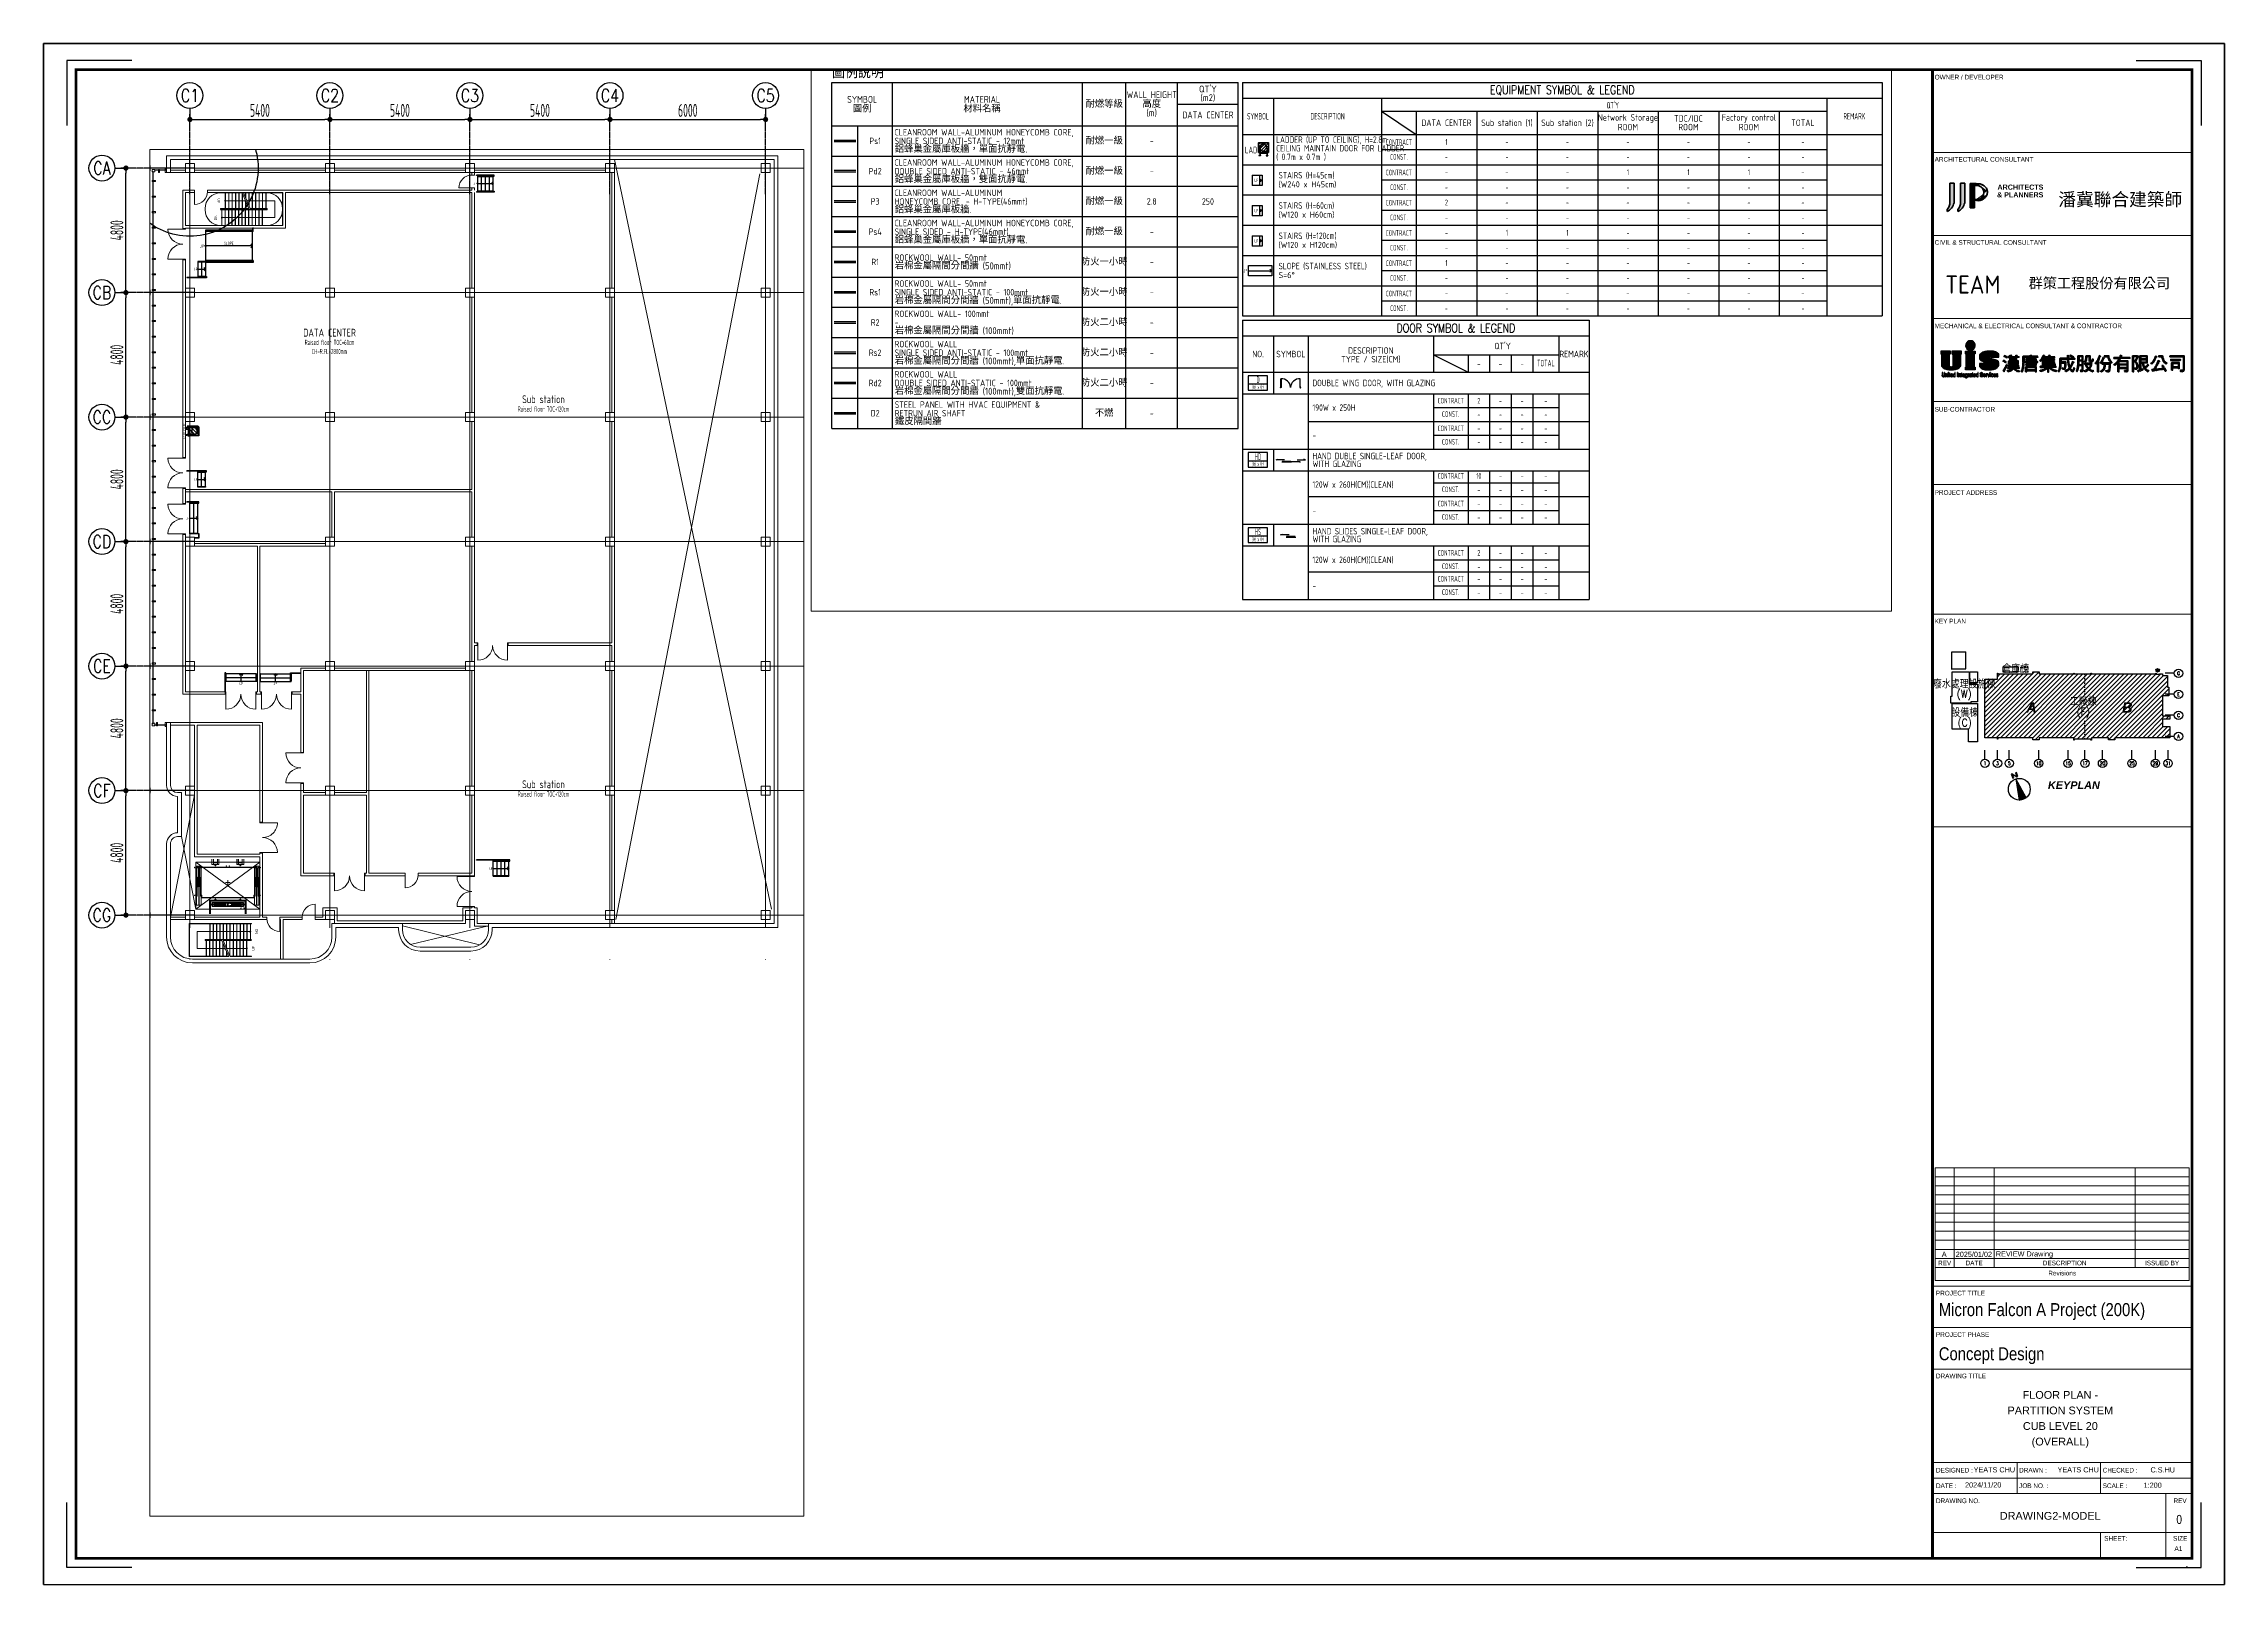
# Paper-space layout '00' of a CAD drawing. Extents: x 22 to 862, y -5 to 589.
# The model-space entities are those that its viewports show. They can reach past a viewport. Long polylines and large blocks are cut down to what shows.
import ezdxf
from ezdxf.enums import TextEntityAlignment as Align

# ---------------------------------------------------------------- set-up
doc = ezdxf.new("R2010")
doc.units = 0
doc.header["$LTSCALE"] = 5
for name, pattern in [('CENTER2', [1.125, 0.75, -0.125, 0.125, -0.125]), ('CUP- L20$0$CENTER', [2, 1.25, -0.25, 0.25, -0.25]), ('CUP- L20$0$HIDDEN', [0.4, 0.3, -0.1]), ('CUP- L20$0$JJP_三點線', [0.9, 0.3, -0.15, 0, -0.15, 0, -0.15, 0, -0.15]), ('CUP- L20$0$JJP_虛線(退縮線、投影線、地下室範圍、非屬本工程、圖面分區)', [0.45, 0.3, -0.15]), ('CUP- L20$0$TAI_實線_CNS', [2000, 1000, -1000]), ('keyplan$0$DOTK2', [0.166, 0.083, -0.083]), ('XCDP20$0$HIDDEN2', [0.1875, 0.125, -0.0625])]:
    doc.linetypes.add(name, pattern=pattern)
for name, color, linetype in [('A-CR-TT2', 1, 'Continuous'), ('A-DOOR', 160, 'Continuous'), ('A-Room-ST', 170, 'Continuous'), ('A-W-2F', 244, 'Continuous'), ('A-W-D-2F', 30, 'Continuous'), ('a-w-d-P2', 140, 'Continuous'), ('A-W-DCC-D2', 200, 'Continuous'), ('A-W-P3', 24, 'Continuous'), ('A-W-R1', 190, 'Continuous'), ('A-W-S-2F', 184, 'Continuous'), ('a-W-s-P1', 106, 'Continuous'), ('a-W-s-P4', 154, 'Continuous'), ('A-W-Ss1', 191, 'Continuous'), ('Arch-dim', 2, 'Continuous'), ('Arch-Grid', 15, 'CENTER2'), ('Arch-MC', 2, 'Continuous'), ('CUP- L20$0$A-OBJE-2D.Newcub', 252, 'Continuous'), ('CUP- L20$0$A-STRS.Newcub', 252, 'Continuous'), ('CUP- L20$0$A-WALL-EX.Newcub', 252, 'Continuous'), ('CUP- L20$0$A-WALL-IN.Newcub', 252, 'Continuous'), ('CUP- L20$0$Door', 252, 'Continuous'), ('CUP- L20$0$S-COL.Newcub', 252, 'Continuous'), ('CUP- L20$0$S-GRID.Newcub', 252, 'Continuous'), ('DOOR-TXT_B', 3, 'Continuous'), ('FALTTR$0$A3', 7, 'Continuous'), ('FALTTR$0$UIS-mM', 164, 'Continuous'), ('HA', 1, 'Continuous'), ('keyplan$0$G-KEY-C', 5, 'Continuous'), ('keyplan$0$G-TEXT', 7, 'Continuous'), ('keyplan$0$HYOKI', 5, 'Continuous'), ('keyplan$0$KP', 1, 'Continuous'), ('keyplan$0$柱心', 2, 'Continuous'), ('Lad-Door', 1, 'Continuous'), ('NOTEFORM', 5, 'Continuous'), ('NOTEFORM-1', 2, 'Continuous'), ('NOTETEXT', 4, 'Continuous'), ('NOTETEXT-Const.', 4, 'Continuous'), ('NOTETEXT-RFP', 1, 'Continuous'), ('XCDP20$0$A-CR-TT2', 1, 'Continuous'), ('XCDP20$0$A-CR-TXT', 2, 'Continuous'), ('XCDP20$0$A-Dim', 1, 'Continuous'), ('XCDP20$0$A-st-txt', 1, 'Continuous'), ('XCDP20$0$A-ST-txt (200K)', 1, 'Continuous'), ('XCDP20$0$A-STAIR (200K)', 170, 'Continuous'), ('XCDP20$0$A-STAIR (PH2)', 170, 'Continuous'), ('XCDP20$0$Lad-Door', 1, 'Continuous')]:
    doc.layers.add(name, color=color, linetype=linetype)
for name, color, linetype, lineweight in [('FALISU$0$ZS__A0NO7', 255, 'Continuous', 5), ('FALTTR$0$A-ANNO-NOTE', 7, 'Continuous', 70), ('FALTTR$0$G-ANNO-TTLB', 7, 'Continuous', 70), ('FALTTR$0$ZS__A0NO7', 255, 'Continuous', 5), ('ZS__A0NO7', 255, 'Continuous', 5)]:
    doc.layers.add(name, color=color, linetype=linetype, lineweight=lineweight)
doc.styles.add('AA-TXT', font='isocp.shx', dxfattribs={"width": 0.8, "bigfont": 'chineset.shx'})
doc.styles.add('BB-TXT', font='romand.shx', dxfattribs={"width": 0.8})
doc.styles.add('CUP- L20$0$Standard', font='', dxfattribs={"width": 0.8})
doc.styles.add('dim-txt', font='isocp.shx', dxfattribs={"width": 0.6, "bigfont": 'chineset.shx'})
doc.styles.add('FALISU$0$MIC-NAME', font='arial.ttf')
doc.styles.add('FALISU$0$PSC-EN', font='arial.ttf', dxfattribs={"width": 0.8})
doc.styles.add('FALTTR$0$ISOCP_B', font='', dxfattribs={"height": 7})
doc.styles.add('FALTTR$0$MIC-Arial', font='arial.ttf', dxfattribs={"height": 3})
doc.styles.add('FALTTR$0$MIC-Arial Narrow', font='ARIALN.TTF', dxfattribs={"height": 1.8})
doc.styles.add('FALTTR$0$Sitka Small_B', font='', dxfattribs={"width": 0.9, "height": 2})
doc.styles.add('FALTTR$0$微軟正黑體_B', font='', dxfattribs={"height": 5})
doc.styles.add('FALTTR$0$新細明體_B', font='', dxfattribs={"height": 4})
doc.styles.add('keyplan$0$BB-TXT', font='romand.shx', dxfattribs={"width": 0.8})
doc.styles.add('keyplan$0$ROMS', font='ROMANS', dxfattribs={"bigfont": 'EXTFONT'})
doc.styles.add('keyplan$0$TEXT', font='simplex.shx', dxfattribs={"width": 0.85, "bigfont": 'chineset.shx'})
doc.styles.add('keyplan$0$XFINE-1', font='arialbi.ttf')
doc.styles.add('ROMAND', font='romand.shx', dxfattribs={"height": 5, "bigfont": 'chineset.shx'})
doc.styles.add('TITLE-NAME', font='arial.ttf')
doc.styles.add('XCDP20$0$AA-TXT', font='isocp.shx', dxfattribs={"width": 0.8, "bigfont": 'china.shx'})
doc.styles.add('XCDP20$0$dim-txt', font='isocp.shx', dxfattribs={"width": 0.8, "bigfont": 'china.shx'})
doc.styles.get('CUP- L20$0$Standard').set_extended_font_data('Microsoft JhengHei')
doc.styles.get('FALTTR$0$ISOCP_B').set_extended_font_data('ISOCP', bold=True)
doc.styles.get('FALTTR$0$Sitka Small_B').set_extended_font_data('Sitka Small', bold=True)
doc.styles.get('FALTTR$0$微軟正黑體_B').set_extended_font_data('Microsoft JhengHei', bold=True)
doc.styles.get('FALTTR$0$新細明體_B').set_extended_font_data('PMingLiU', bold=True)
doc.dimstyles.new('Arch-100-dim', dxfattribs={"dimscale": 20, "dimtxt": 0.25, "dimasz": 0.1, "dimexe": 0.1, "dimexo": 0.1, "dimgap": 0.05, "dimtad": 1, "dimdec": 0, "dimlfac": 100, "dimtxsty": 'dim-txt', "dimblk": 'DOT', "dimcen": 2, "dimclrd": 256, "dimclre": 256, "dimclrt": 256, "dimadec": 0, "dimazin": 0, "dimtfac": 1, "dimtdec": 0, "dimtix": 1, "dimtmove": 2, "dimatfit": 3, "dimfxl": 1, "dimtvp": 1, "dimarcsym": 0})
doc.dimstyles.new('XCDP20$0$20-dim', dxfattribs={"dimscale": 20, "dimtxt": 0.25, "dimasz": 0.1, "dimexe": 0.1, "dimexo": 0.1, "dimgap": 0.05, "dimtad": 1, "dimdec": 1, "dimdsep": 46, "dimtxsty": 'XCDP20$0$dim-txt', "dimblk": 'XCDP20$0$Dot', "dimcen": 2, "dimclrd": 256, "dimclre": 256, "dimclrt": 256, "dimadec": 0, "dimazin": 0, "dimtfac": 1, "dimtdec": 1, "dimtix": 1, "dimtmove": 2, "dimatfit": 3, "dimfxl": 1, "dimtvp": 1, "dimarcsym": 0})
pattern_1 = [(45, (0, -219.6886), (-0.8838835, 0.8838835), [])]

# ---------------------------------------------------------------- blocks, each defined once
blk = doc.blocks.new('FALTTR$0$new block')
h = blk.add_hatch(color=114)
h.paths.add_polyline_path([(28.34, 7.27), (28.46, 7.54), (28.59, 7.83), (28.72, 8.14), (28.76, 8.24), (28.74, 8.28), (28.59, 8.63), (28.54, 8.67), (28.49, 8.62), (28.48, 8.59), (28.36, 8.34), (28.23, 8.06), (28.1, 7.78), (28, 7.59), (27.85, 7.32), (27.7, 7.07), (27.55, 6.83), (27.51, 6.78), (27.33, 6.53), (27.15, 6.33), (27.12, 6.23), (27.16, 6.16), (27.19, 6.12), (27.47, 5.83), (27.59, 5.73), (27.65, 5.82), (27.69, 6.07), (27.81, 6.26), (27.96, 6.52), (28.09, 6.76), (28.1, 6.79), (28.22, 7.02)])
h.paths.add_polyline_path([(27.52, 9.58), (27.65, 9.49), (27.89, 9.32), (28.12, 9.13), (28.14, 9.15), (28.35, 9.45), (28.4, 9.52), (28.2, 9.67), (27.95, 9.85), (27.89, 9.88), (27.66, 10.02), (27.37, 10.18), (27.31, 10.13), (27.22, 10.02), (27.09, 9.82), (27.25, 9.75)])
h.paths.add_polyline_path([(28.05, 11.87), (27.76, 12.02), (27.69, 11.96), (27.61, 11.85), (27.48, 11.65), (27.61, 11.59), (27.9, 11.44), (28.01, 11.37), (28.25, 11.2), (28.48, 11.02), (28.5, 11.04), (28.72, 11.34), (28.76, 11.41), (28.58, 11.54), (28.32, 11.72), (28.29, 11.74)])
for points in [[(29.79, 11.18), (29.79, 10.24), (29.9, 10.15), (30.17, 10.15), (30.29, 10.24), (30.29, 10.32), (30.29, 10.71), (30.29, 11.18), (32.01, 11.18), (32.01, 10.71), (30.29, 10.71), (30.29, 10.32), (32.01, 10.32), (32.01, 10.24), (32.12, 10.15), (32.4, 10.15), (32.51, 10.24), (32.51, 11.18), (33.34, 11.18), (33.4, 11.3), (33.4, 11.52), (33.34, 11.6), (32.51, 11.6), (32.51, 11.8), (32.58, 11.94), (32.65, 12.04), (32.52, 12.11), (32.12, 12.13), (32.01, 12.04), (32.01, 11.6), (30.29, 11.6), (30.29, 11.82), (30.36, 11.96), (30.43, 12.07), (30.3, 12.14), (29.9, 12.16), (29.79, 12.07), (29.79, 11.6), (29.04, 11.6), (28.99, 11.52), (28.99, 11.3), (29.04, 11.18)], [(30.95, 8.6), (30.95, 8.21), (31.43, 8.21), (31.43, 8.6)], [(37.57, 9.68), (35.65, 9.68), (35.57, 9.56), (35.57, 9.35), (35.65, 9.24), (37.57, 9.24), (40.54, 9.24), (40.62, 9.35), (40.62, 9.56), (40.54, 9.68)], [(39.51, 10.2), (39.51, 9.68), (40.01, 9.68), (40.01, 10.57), (39.9, 10.66), (37.57, 10.66), (35.98, 10.66), (35.9, 10.54), (35.9, 10.32), (35.98, 10.2)], [(35.98, 8.65), (35.9, 8.54), (35.9, 8.32), (35.98, 8.21), (37.57, 8.21), (39.9, 8.21), (40.01, 8.32), (40.01, 9.24), (39.51, 9.24), (39.51, 8.65)], [(31.95, 6.72), (31.74, 6.92), (31.64, 7.01), (33.45, 7.01), (33.51, 7.13), (33.51, 7.35), (33.45, 7.43), (31.41, 7.43), (31.39, 7.49), (31.39, 7.49), (31.42, 7.79), (30.94, 7.79), (30.93, 7.72), (30.86, 7.44), (30.86, 7.43), (28.93, 7.43), (28.87, 7.35), (28.87, 7.13), (28.93, 7.01), (30.65, 7.01), (30.63, 6.98), (30.41, 6.78), (30.32, 6.72), (30.09, 6.58), (29.81, 6.46), (29.49, 6.35), (29.31, 6.28), (29.02, 6.2), (28.73, 6.15), (28.77, 6.05), (28.99, 5.77), (29.12, 5.65), (29.17, 5.66), (29.49, 5.77), (29.72, 5.85), (30.02, 5.98), (30.28, 6.12), (30.51, 6.26), (30.72, 6.41), (30.8, 6.48), (31.01, 6.69), (31.18, 6.92), (31.28, 6.78), (31.48, 6.55), (31.64, 6.4), (31.9, 6.21), (31.95, 6.17), (32.19, 6.03), (32.48, 5.88), (32.63, 5.81), (32.91, 5.72), (33.2, 5.65), (33.32, 5.71), (33.36, 5.76), (33.57, 5.98), (33.59, 6.07), (33.54, 6.1), (33.42, 6.12), (33.13, 6.17), (33.06, 6.18), (32.78, 6.27), (32.5, 6.39), (32.39, 6.44), (32.13, 6.59)], [(30.95, 8.21), (29.23, 8.21), (29.17, 8.12), (29.17, 7.9), (29.23, 7.79), (30.94, 7.79), (33.15, 7.79), (33.2, 7.9), (33.2, 8.12), (33.15, 8.21)]]:
    blk.add_hatch(color=114).paths.add_polyline_path(points)
h = blk.add_hatch(color=114)
h.paths.add_polyline_path([(33.04, 8.6), (33.15, 8.67), (33.15, 9.84), (33.04, 9.93), (31.43, 9.93), (31.43, 10.32), (30.95, 10.32), (30.95, 9.93), (29.34, 9.93), (29.23, 9.84), (29.23, 8.67), (29.34, 8.6), (30.95, 8.6)])
h.paths.add_polyline_path([(31.43, 8.98), (31.43, 9.54), (32.65, 9.54), (32.65, 8.98)], flags=16)
h.paths.add_polyline_path([(30.95, 8.98), (29.73, 8.98), (29.73, 9.54), (30.95, 9.54)], flags=16)
at = {"layer": 'FALTTR$0$UIS-mM'}
for points in [[(13.74, 14.17), (15.39, 14.17, 4.273121)], [(40.54, 11.24), (40.62, 11.34), (40.62, 11.57), (40.54, 11.68), (38.07, 11.68), (38.07, 11.85), (38.14, 12), (38.2, 12.1), (38.08, 12.16), (37.68, 12.18), (37.57, 12.1), (37.57, 11.68), (34.9, 11.68), (34.79, 11.57), (34.79, 9.31), (34.79, 8.98), (34.78, 8.66), (34.76, 8.36), (34.74, 8.09), (34.72, 7.83), (34.69, 7.59), (34.64, 7.3), (34.57, 7.01), (34.5, 6.73), (34.39, 6.42), (34.28, 6.15), (34.15, 5.93), (34.18, 5.83), (34.21, 5.82), (34.44, 5.64), (34.51, 5.62), (34.6, 5.76), (34.74, 6.01), (34.85, 6.28), (34.86, 6.31), (34.96, 6.59), (35.05, 6.87), (35.12, 7.16), (35.16, 7.44), (35.18, 7.52), (35.21, 7.76), (35.24, 8.02), (35.26, 8.31), (35.28, 8.62), (35.28, 8.96), (35.29, 9.31), (35.29, 11.24)], [(42.14, 11.05), (41.97, 10.81), (41.89, 10.7), (41.71, 10.46), (41.5, 10.25), (41.29, 10.06), (41.26, 10.02), (41.31, 9.97), (41.58, 9.87), (41.73, 9.84), (41.77, 9.87), (41.99, 10.07), (42.2, 10.29), (42.32, 10.45), (42.32, 8.18), (42.43, 8.09), (42.7, 8.09), (42.82, 8.18), (42.82, 8.32), (42.82, 8.77), (42.82, 9.21), (42.82, 9.63), (42.82, 10.1), (46.9, 10.1), (46.96, 10.2), (46.96, 10.43), (46.9, 10.52), (42.82, 10.52), (42.82, 10.99), (47.07, 10.99), (47.15, 11.09), (47.15, 11.32), (47.07, 11.43), (42.88, 11.43), (42.89, 11.45), (43, 11.72), (43.12, 11.8), (43.18, 11.88), (43.1, 11.97), (42.62, 12.16), (42.56, 12.11), (42.49, 11.86), (42.39, 11.58), (42.28, 11.34), (42.27, 11.31)], [(42.82, 9.63), (42.82, 9.21), (46.9, 9.21), (46.96, 9.31), (46.96, 9.54), (46.9, 9.63)], [(47.18, 8.32), (47.26, 8.43), (47.26, 8.65), (47.18, 8.77), (42.82, 8.77), (42.82, 8.32)], [(44.72, 11.86), (44.58, 11.62), (44.43, 11.43), (45.03, 11.43), (45.07, 11.49), (45.23, 11.74), (45.37, 11.82), (45.46, 11.88), (45.45, 11.89), (45.28, 11.98), (44.87, 12.16), (44.82, 12.11)], [(44.99, 10.99), (44.48, 10.99), (44.48, 10.52), (44.99, 10.52)], [(44.48, 10.1), (44.48, 9.63), (44.99, 9.63), (44.99, 10.1)], [(44.99, 9.21), (44.48, 9.21), (44.48, 8.77), (44.99, 8.77)], [(55.99, 9.96), (55.99, 9.69), (55.98, 9.36), (55.97, 9.05), (55.96, 8.77), (55.94, 8.49), (55.92, 8.24), (55.91, 8.13), (55.88, 7.83), (55.83, 7.53), (55.78, 7.24), (55.72, 6.96), (55.7, 6.85), (55.6, 6.54), (55.51, 6.27), (55.4, 6.03), (55.44, 5.94), (55.46, 5.93), (55.7, 5.74), (55.76, 5.73), (55.88, 5.94), (55.99, 6.21), (56.08, 6.49), (56.14, 6.66), (56.22, 6.95), (56.28, 7.23), (56.34, 7.52), (56.38, 7.81), (56.4, 7.99), (57.57, 7.99), (57.57, 8.43), (56.44, 8.43), (56.45, 8.56), (56.46, 8.83), (56.47, 9.13), (56.48, 9.44), (56.49, 9.77), (57.57, 9.77), (57.57, 10.2), (56.49, 10.2), (56.49, 11.49), (56.49, 11.93), (56.1, 11.93), (55.99, 11.82)], [(57.57, 11.49), (57.57, 10.2), (57.57, 9.77), (57.57, 8.43), (57.57, 7.99), (57.57, 6.62), (57.48, 6.36), (57.35, 6.3), (56.98, 6.28), (56.93, 6.23), (57.02, 6.03), (57.09, 5.79), (57.18, 5.7), (57.57, 5.78), (57.81, 5.89), (57.85, 5.92), (58.02, 6.14), (58.07, 6.42), (58.07, 11.82), (57.93, 11.93), (56.49, 11.93), (56.49, 11.49)], [(61.49, 8.7), (61.36, 8.94), (61.24, 8.98), (58.63, 8.98), (58.54, 8.88), (58.54, 8.65), (58.63, 8.54), (60.92, 8.54), (60.85, 8.31), (60.75, 8.05), (60.68, 7.88), (60.54, 7.61), (60.38, 7.37), (60.35, 7.34), (60.16, 7.11), (60.12, 7.15), (59.93, 7.38), (59.81, 7.54), (59.66, 7.8), (59.54, 8.07), (59.47, 8.25), (59.38, 8.54), (58.9, 8.54), (58.92, 8.47), (59.02, 8.16), (59.12, 7.89), (59.24, 7.65), (59.32, 7.47), (59.47, 7.22), (59.65, 6.97), (59.82, 6.8), (59.81, 6.78), (59.74, 6.73), (59.51, 6.57), (59.24, 6.43), (58.95, 6.3), (58.68, 6.21), (58.39, 6.14), (58.35, 6.1), (58.39, 6.03), (58.55, 5.8), (58.68, 5.73), (58.9, 5.79), (59.19, 5.89), (59.43, 6), (59.43, 6), (59.7, 6.14), (59.95, 6.3), (60.18, 6.47), (60.26, 6.41), (60.47, 6.27), (60.73, 6.12), (61, 5.98), (61.07, 5.96), (61.36, 5.84), (61.62, 5.75), (61.74, 5.7), (61.81, 5.77), (61.86, 5.81), (62.07, 6.01), (62.1, 6.1), (62.03, 6.14), (61.89, 6.17), (61.58, 6.27), (61.31, 6.37), (61.08, 6.48), (61.04, 6.5), (60.77, 6.64), (60.53, 6.8), (60.54, 6.81), (60.73, 7.03), (60.85, 7.2), (60.99, 7.45), (61.13, 7.74), (61.18, 7.84), (61.28, 8.07), (61.38, 8.36)], [(59.51, 10.78), (59.52, 11.09), (59.52, 11.43), (60.41, 11.43), (60.41, 9.77), (60.49, 9.57), (60.59, 9.53), (60.91, 9.49), (61.46, 9.49), (61.64, 9.51), (61.83, 9.67), (61.89, 9.84), (61.97, 10.12), (62.04, 10.45), (61.95, 10.57), (61.72, 10.66), (61.63, 10.68), (61.57, 10.64), (61.51, 10.33), (61.45, 10.1), (61.27, 9.99), (61.15, 9.99), (60.95, 10.03), (60.91, 10.13), (60.91, 11.77), (60.79, 11.88), (59.13, 11.88), (59.02, 11.77), (59.02, 11.11), (59.01, 10.99), (58.99, 10.69), (58.94, 10.41), (58.92, 10.36), (58.8, 10.11), (58.62, 9.89), (58.38, 9.68), (58.43, 9.58), (58.61, 9.34), (58.74, 9.29), (58.94, 9.44), (59.13, 9.64), (59.19, 9.71), (59.33, 9.96), (59.43, 10.25), (59.47, 10.48)], [(72.42, 10.79), (76.05, 10.79), (76.13, 10.91), (76.13, 11.13), (76.05, 11.24), (72.63, 11.24), (72.65, 11.28), (72.77, 11.55), (72.99, 11.68), (73.07, 11.8), (72.99, 11.9), (72.44, 12.1), (72.33, 12.02), (72.25, 11.78), (72.15, 11.5), (72.05, 11.24), (69.91, 11.24), (69.83, 11.13), (69.83, 10.91), (69.91, 10.79), (71.84, 10.79), (71.8, 10.72), (71.71, 10.55), (71.56, 10.3), (71.39, 10.05), (71.21, 9.81), (71.21, 9.8), (71.02, 9.57), (70.82, 9.35), (70.61, 9.13), (70.4, 8.94), (70.18, 8.75), (69.94, 8.57), (69.89, 8.49), (69.93, 8.44), (69.97, 8.43), (70.24, 8.31), (70.41, 8.29), (70.62, 8.46), (70.85, 8.65), (71.07, 8.85), (71.28, 9.06), (71.41, 9.22), (71.41, 5.73), (71.52, 5.65), (71.8, 5.65), (71.91, 5.73), (71.91, 6.89), (71.91, 7.35), (71.91, 8.24), (71.91, 8.67), (71.91, 9.52), (74.91, 9.52), (74.91, 8.67), (74.91, 8.24), (74.91, 7.35), (74.91, 6.89), (74.91, 6.4), (74.77, 6.23), (74.69, 6.21), (74.43, 6.19), (74.01, 6.18), (73.94, 6.15), (74.03, 5.94), (74.1, 5.7), (74.19, 5.62), (74.52, 5.65), (74.81, 5.7), (75.05, 5.76), (75.32, 5.91), (75.41, 6.12), (75.41, 9.87), (75.27, 9.99), (71.96, 9.99), (72.03, 10.09), (72.12, 10.24), (72.27, 10.49)], [(77.55, 11.49), (78.83, 11.49), (77.89, 9.68), (77.85, 9.56), (77.92, 9.49), (78.1, 9.3), (78.29, 9.07), (78.45, 8.83), (78.59, 8.59), (78.67, 8.4), (78.75, 8.12), (78.78, 7.85), (78.75, 7.59), (78.65, 7.35), (78.5, 7.19), (78.21, 7.13), (77.89, 7.17), (77.8, 7.1), (77.84, 7.02), (77.92, 6.71), (78.1, 6.59), (78.17, 6.59), (78.49, 6.63), (78.71, 6.73), (78.74, 6.74), (78.97, 6.91), (79.14, 7.15), (79.18, 7.26), (79.25, 7.54), (79.27, 7.85), (79.27, 7.94), (79.24, 8.22), (79.16, 8.5), (79.05, 8.79), (79.02, 8.85), (78.86, 9.11), (78.69, 9.34), (78.49, 9.55), (78.44, 9.65), (78.47, 9.76), (79.41, 11.68), (79.23, 11.86), (79.05, 11.91), (77.16, 11.91), (77.05, 11.82), (77.05, 5.76), (77.16, 5.68), (77.44, 5.68), (77.55, 5.76)], [(79.74, 6.44), (79.64, 6.4), (79.34, 6.32), (79.08, 6.26), (79.14, 6.09), (79.27, 5.76), (79.35, 5.65), (79.55, 5.85), (79.77, 5.92), (80.05, 6.01), (80.33, 6.11), (80.61, 6.21), (80.89, 6.32), (81.16, 6.43), (81.17, 6.48), (81.19, 6.85), (81.13, 6.92), (81.1, 6.91), (81.08, 6.9), (80.81, 6.79), (80.53, 6.69), (80.24, 6.59), (80.24, 8.98), (80.24, 9.43), (80.24, 10.24), (80.24, 10.68), (80.24, 11.46), (80.24, 11.91), (79.85, 11.91), (79.74, 11.8)], [(82.3, 11.46), (82.3, 10.68), (82.3, 10.24), (82.3, 9.43), (80.24, 9.43), (80.24, 8.98), (82.69, 8.98), (82.8, 9.1), (82.8, 11.82), (82.69, 11.91), (80.24, 11.91), (80.24, 11.46)], [(82.3, 10.24), (82.3, 10.68), (80.24, 10.68), (80.24, 10.24)], [(81.81, 7.59), (81.8, 7.62), (81.7, 7.85), (81.6, 8.13), (81.51, 8.43), (81.45, 8.67), (81.39, 8.98), (80.93, 8.98), (80.97, 8.79), (81.03, 8.48), (81.1, 8.2), (81.17, 7.96), (81.24, 7.71), (81.35, 7.44), (81.48, 7.17), (81.56, 7.02), (81.72, 6.77), (81.92, 6.52), (82.01, 6.42), (82.23, 6.21), (82.46, 6.03), (82.66, 5.9), (82.9, 5.76), (82.99, 5.7), (83.08, 5.78), (83.14, 5.84), (83.35, 6.04), (83.38, 6.12), (83.33, 6.17), (83.12, 6.26), (82.86, 6.4), (82.64, 6.56), (82.55, 6.63), (82.33, 6.83), (82.15, 7.05), (82.08, 7.15), (82.27, 7.29), (82.5, 7.46), (82.72, 7.66), (82.94, 7.86), (83.16, 8.09), (83.33, 8.13), (83.41, 8.18), (83.41, 8.19), (83.29, 8.32), (82.97, 8.6), (82.89, 8.55), (82.87, 8.52), (82.66, 8.28), (82.46, 8.07), (82.25, 7.89), (82.07, 7.75)], [(95.22, 9.18), (95.11, 9.26), (92.22, 9.26), (92.12, 9.15), (92.12, 6.4), (92.22, 6.31), (92.5, 6.31), (92.61, 6.4), (92.61, 7.17), (92.61, 7.63), (92.61, 8.82), (94.72, 8.82), (94.72, 7.63), (94.72, 7.17), (94.72, 6.89), (94.83, 6.82), (95.11, 6.82), (95.22, 6.89)], [(44.79, 7.85), (44.86, 7.99), (44.93, 8.09), (44.8, 8.16), (44.4, 8.18), (44.29, 8.09), (44.29, 7.85), (41.57, 7.85), (41.48, 7.74), (41.48, 7.51), (41.57, 7.4), (44.05, 7.4), (43.95, 7.33), (43.7, 7.14), (43.48, 7), (43.3, 6.9), (43.03, 6.77), (42.76, 6.65), (42.49, 6.55), (42.45, 6.53), (42.19, 6.46), (41.92, 6.38), (41.62, 6.31), (41.29, 6.23), (41.34, 6.14), (41.39, 6.1), (41.59, 5.88), (41.68, 5.79), (41.76, 5.8), (42.01, 5.87), (42.42, 6.01), (42.57, 6.06), (42.85, 6.18), (43.12, 6.3), (43.37, 6.43), (43.62, 6.57), (43.87, 6.73), (44.12, 6.91), (44.29, 7.03), (44.29, 5.68), (44.4, 5.6), (44.68, 5.6), (44.79, 5.68), (44.79, 7.2), (44.83, 7.17), (45.06, 6.97), (45.29, 6.8), (45.47, 6.67), (45.71, 6.51), (45.97, 6.36), (46.26, 6.21), (46.4, 6.14), (46.64, 6.04), (46.92, 5.93), (47.21, 5.83), (47.54, 5.73), (47.61, 5.8), (47.67, 5.87), (47.88, 6.1), (47.96, 6.18), (47.77, 6.21), (47.48, 6.28), (47.2, 6.36), (46.92, 6.45), (46.62, 6.56), (46.34, 6.67), (46.08, 6.8), (45.84, 6.92), (45.62, 7.05), (45.38, 7.21), (45.11, 7.4), (47.51, 7.4), (47.6, 7.51), (47.6, 7.74), (47.51, 7.85)], [(92.61, 7.63), (92.61, 7.17), (94.72, 7.17), (94.72, 7.63)]]:
    blk.add_hatch(color=114, dxfattribs=at).paths.add_polyline_path(points)
h = blk.add_hatch(color=256, dxfattribs=at)
edge = h.paths.add_edge_path()
edge.add_line((11.13, 12.59), (11.13, 13.65))
edge.add_line((11.13, 13.65), (7.41, 13.65))
edge.add_line((7.41, 13.65), (7.41, 12.59))
edge.add_line((7.41, 12.59), (7.49, 12.59))
edge.add_arc((7.49, 12.34), 0.246, 0, 90, ccw=False)
edge.add_line((7.73, 12.34), (7.73, 7.93))
edge.add_arc((7.49, 7.93), 0.246, 316.57841, 360, ccw=False)
edge.add_arc((7.12, 8.28), 0.756, 223.42159, 316.57841, ccw=False)
edge.add_arc((6.75, 7.93), 0.246, 180, 223.42159, ccw=False)
edge.add_line((6.5, 7.93), (6.5, 12.34))
edge.add_arc((6.75, 12.34), 0.246, 90, 180, ccw=False)
edge.add_line((6.75, 12.59), (6.82, 12.59))
edge.add_line((6.82, 12.59), (6.82, 13.65))
edge.add_line((6.82, 13.65), (3.1, 13.65))
edge.add_line((3.1, 13.65), (3.1, 12.59))
edge.add_line((3.1, 12.59), (3.17, 12.59))
edge.add_arc((3.17, 12.34), 0.246, 0, 90, ccw=False)
edge.add_line((3.42, 12.34), (3.42, 7.98))
edge.add_arc((3.66, 7.98), 0.246, 180, 208.54169)
edge.add_arc((6.17, 9.81), 3.35, 215.59317, 271.44221)
edge.add_line((6.25, 6.47), (7.98, 6.47))
edge.add_arc((8.06, 9.81), 3.35, 268.55779, 324.40683)
edge.add_arc((10.57, 7.98), 0.246, 331.45831, 360)
edge.add_line((10.82, 7.98), (10.82, 12.34))
edge.add_arc((11.06, 12.34), 0.246, 90, 180, ccw=False)
edge.add_line((11.06, 12.59), (11.13, 12.59))
h = blk.add_hatch(color=256, dxfattribs=at)
edge = h.paths.add_edge_path()
edge.add_line((16.36, 13.65), (16.36, 12.59))
edge.add_line((16.36, 12.59), (16.29, 12.59))
edge.add_arc((16.29, 12.34), 0.246, 90, 180)
edge.add_line((16.04, 12.34), (16.04, 7.78))
edge.add_arc((16.29, 7.78), 0.246, 180, 270)
edge.add_line((16.29, 7.53), (16.36, 7.53))
edge.add_line((16.36, 7.53), (16.36, 6.47))
edge.add_line((16.36, 6.47), (12.64, 6.47))
edge.add_line((12.64, 6.47), (12.64, 7.53))
edge.add_line((12.64, 7.53), (12.71, 7.53))
edge.add_arc((12.71, 7.78), 0.246, 270, 360)
edge.add_line((12.96, 7.78), (12.96, 12.34))
edge.add_arc((12.71, 12.34), 0.246, 0, 90)
edge.add_line((12.71, 12.59), (12.64, 12.59))
edge.add_line((12.64, 12.59), (12.64, 13.65))
edge.add_line((12.64, 13.65), (16.36, 13.65))
h = blk.add_hatch(color=256, dxfattribs=at)
edge = h.paths.add_edge_path()
edge.add_arc((20.8, 11.43), 2.79, 163.90838, 194.77331)
edge.add_arc((19.32, 11.16), 1.3, 199.89373, 250.14073)
edge.add_arc((22.62, 18.14), 9.01, 245.45515, 257.7448)
edge.add_line((20.71, 9.33), (21.93, 8.98))
edge.add_arc((21.83, 8.28), 0.698, -190.33355, 82.22693, ccw=False)
edge.add_arc((21.85, 8.43), 0.706, 142.10266, 181.47007, ccw=False)
edge.add_line((21.3, 8.86), (18.06, 8.86))
edge.add_line((18.06, 8.86), (18.06, 7.69))
edge.add_arc((20.82, 10.18), 3.71, 222.03631, 271.70641)
edge.add_line((20.93, 6.47), (22.66, 6.47))
edge.add_arc((22.64, 9.89), 3.42, 270.29875, 324.94484)
edge.add_arc((22.76, 8.69), 2.79, 343.90838, 374.77331)
edge.add_arc((24.24, 8.96), 1.3, 19.89373, 70.14073)
edge.add_arc((21.21, 2.03), 8.85, 66.98662, 79.38447)
edge.add_line((22.84, 10.73), (21.63, 11.14))
edge.add_arc((21.73, 11.83), 0.689, -9.65427, 261.54765, ccw=False)
edge.add_arc((21.7, 11.69), 0.706, -33.3407, 1.47007, ccw=False)
edge.add_line((22.29, 11.3), (25.49, 11.3))
edge.add_line((25.49, 11.3), (25.49, 12.52))
edge.add_arc((22.85, 10.03), 3.63, 43.32536, 93.53692)
edge.add_line((22.63, 13.65), (20.9, 13.65))
edge.add_arc((20.92, 10.23), 3.42, 90.29875, 144.94484)
h = blk.add_hatch(color=114, dxfattribs=at)
h.paths.add_polyline_path([(37.57, 10.66), (38.07, 10.66), (38.07, 11.24), (37.57, 11.24)])
h.paths.add_polyline_path([(38.07, 10.2), (37.57, 10.2), (37.57, 9.68), (38.07, 9.68)])
h.paths.add_polyline_path([(37.57, 9.24), (37.57, 8.65), (38.07, 8.65), (38.07, 9.24)])
h.paths.add_polyline_path([(37.57, 8.21), (37.57, 7.65), (38.07, 7.65), (38.07, 8.21)])
h = blk.add_hatch(color=114, dxfattribs=at)
h.paths.add_polyline_path([(53.48, 11.53), (53.72, 11.39), (53.97, 11.23), (54.21, 11.06), (54.22, 11.08), (54.42, 11.37), (54.46, 11.43), (54.43, 11.46), (54.2, 11.61), (53.92, 11.79), (53.8, 11.86), (53.54, 11.99), (53.24, 12.13), (53.17, 12.08), (53.09, 11.97), (52.96, 11.77), (53.19, 11.68)])
h.paths.add_polyline_path([(52.52, 10.91), (52.52, 11.08), (52.51, 11.37), (52.51, 11.68), (52.57, 11.86), (52.63, 11.96), (52.5, 12.03), (52.04, 12.07), (51.99, 11.98), (51.99, 11.78), (52, 11.47), (52.01, 11.18), (52.02, 10.91), (49.18, 10.91), (49.07, 10.79), (49.07, 9.1), (49.07, 8.9), (49.06, 8.57), (49.05, 8.28), (49.02, 8), (48.99, 7.74), (48.97, 7.59), (48.91, 7.3), (48.84, 7.01), (48.75, 6.73), (48.65, 6.49), (48.52, 6.22), (48.38, 6.01), (48.41, 5.91), (48.44, 5.9), (48.67, 5.71), (48.74, 5.7), (48.82, 5.8), (48.98, 6.05), (49.1, 6.31), (49.2, 6.53), (49.3, 6.82), (49.39, 7.1), (49.44, 7.37), (49.48, 7.57), (49.51, 7.82), (49.54, 8.1), (49.56, 8.4), (49.57, 8.74), (49.57, 9.1), (51.04, 9.1), (51.02, 8.76), (51, 8.43), (50.98, 8.16), (50.96, 7.95), (50.94, 7.82), (50.89, 7.49), (50.82, 7.28), (50.74, 7.16), (50.49, 7.07), (50.45, 7.07), (50.17, 7.11), (49.88, 7.2), (49.88, 7.15), (49.97, 6.96), (50.05, 6.71), (50.15, 6.59), (50.49, 6.54), (50.8, 6.57), (51.04, 6.67), (51.18, 6.85), (51.2, 6.88), (51.28, 7.11), (51.35, 7.4), (51.4, 7.76), (51.42, 7.89), (51.44, 8.12), (51.46, 8.38), (51.47, 8.69), (51.48, 9.04), (51.49, 9.43), (51.4, 9.54), (49.57, 9.54), (49.57, 10.45), (52.04, 10.45), (52.06, 10.17), (52.08, 9.88), (52.11, 9.61), (52.12, 9.54), (52.16, 9.24), (52.2, 8.94), (52.25, 8.65), (52.31, 8.36), (52.37, 8.08), (52.45, 7.79), (52.54, 7.51), (52.64, 7.23), (52.59, 7.19), (52.41, 7.01), (52.2, 6.81), (51.96, 6.63), (51.72, 6.46), (51.65, 6.42), (51.39, 6.26), (51.13, 6.15), (51.07, 6.1), (51.13, 6), (51.31, 5.82), (51.43, 5.73), (51.58, 5.77), (51.71, 5.85), (51.96, 6.02), (52.21, 6.19), (52.44, 6.37), (52.65, 6.56), (52.86, 6.76), (53, 6.49), (53.16, 6.25), (53.33, 6.04), (53.52, 5.85), (53.74, 5.7), (53.96, 5.65), (54.04, 5.66), (54.25, 5.8), (54.46, 6.08), (54.47, 6.11), (54.59, 6.34), (54.72, 6.61), (54.85, 6.92), (54.77, 7.07), (54.76, 7.09), (54.56, 7.31), (54.49, 7.37), (54.38, 7.05), (54.27, 6.77), (54.16, 6.56), (54.11, 6.48), (53.93, 6.31), (53.65, 6.44), (53.49, 6.65), (53.34, 6.9), (53.2, 7.17), (53.32, 7.33), (53.49, 7.57), (53.65, 7.83), (53.67, 7.86), (53.8, 8.11), (53.93, 8.37), (54.05, 8.64), (54.16, 8.92), (54.27, 9.21), (54.46, 9.31), (54.54, 9.4), (54.53, 9.43), (54.34, 9.53), (53.93, 9.68), (53.81, 9.59), (53.75, 9.33), (53.66, 9.04), (53.56, 8.77), (53.44, 8.51), (53.42, 8.47), (53.29, 8.19), (53.15, 7.93), (53, 7.69), (52.98, 7.75), (52.89, 8.02), (52.81, 8.33), (52.75, 8.57), (52.69, 8.85), (52.64, 9.14), (52.6, 9.45), (52.57, 9.76), (52.56, 9.85), (52.55, 10.14), (52.54, 10.45), (54.74, 10.45), (54.82, 10.57), (54.82, 10.79), (54.74, 10.91)])
h = blk.add_hatch(color=114, dxfattribs=at)
h.paths.add_polyline_path([(63.52, 10.25), (63.36, 10), (63.2, 9.77), (63.18, 9.74), (63, 9.5), (62.81, 9.27), (62.63, 9.04), (62.68, 8.95), (62.9, 8.78), (63.05, 8.7), (63.24, 8.95), (63.42, 9.18), (63.57, 9.39), (64.07, 10.18), (64.17, 10.36), (64.28, 10.61), (64.4, 10.88), (64.51, 11.17), (64.63, 11.49), (64.79, 11.56), (64.85, 11.62), (64.84, 11.65), (64.65, 11.77), (64.27, 11.98), (64.21, 11.93), (64.15, 11.71), (64.06, 11.44), (63.96, 11.16), (63.84, 10.87), (63.79, 10.78), (63.66, 10.51)])
h.paths.add_polyline_path([(63.57, 9.39), (63.57, 5.76), (63.68, 5.68), (63.96, 5.68), (64.07, 5.76), (64.07, 10.18)])
h = blk.add_hatch(color=114, dxfattribs=at)
h.paths.add_polyline_path([(66.07, 10.77), (66.19, 10.85), (66.24, 10.93), (66.16, 11.02), (65.68, 11.21), (65.63, 11.16), (65.57, 10.95), (65.47, 10.66), (65.37, 10.42), (65.24, 10.16), (65.09, 9.9), (65.05, 9.85), (64.87, 9.61), (64.67, 9.39), (64.46, 9.2), (64.43, 9.15), (64.47, 9.11), (64.75, 9.01), (64.91, 8.98), (64.92, 8.99), (65.14, 9.19), (65.34, 9.41), (65.39, 9.48), (65.55, 9.72), (65.71, 9.98), (65.81, 10.18), (65.94, 10.44)])
h.paths.add_polyline_path([(67.61, 11.46), (67.61, 11.45), (67.66, 11.13), (67.73, 10.83), (67.81, 10.56), (67.91, 10.32), (67.96, 10.22), (68.1, 9.98), (68.26, 9.75), (68.44, 9.51), (68.63, 9.28), (68.85, 9.04), (68.91, 9.06), (69.19, 9.27), (69.24, 9.38), (69.14, 9.47), (68.95, 9.69), (68.76, 9.92), (68.6, 10.16), (68.44, 10.42), (68.31, 10.69), (68.21, 10.96), (68.13, 11.24), (68.09, 11.53), (68.07, 11.82), (68.05, 11.91), (66.19, 11.91), (66.1, 11.8), (66.1, 11.57), (66.19, 11.46)])
h = blk.add_hatch(color=114, dxfattribs=at)
h.paths.add_polyline_path([(65.35, 9.15), (65.27, 9.04), (65.27, 8.82), (65.35, 8.7), (66.21, 8.7), (66.71, 8.7), (68.15, 8.7), (68.15, 8.69), (68.14, 8.31), (68.12, 7.97), (68.1, 7.67), (68.08, 7.42), (68.05, 7.21), (68.01, 6.9), (67.95, 6.61), (67.89, 6.41), (67.76, 6.23), (67.49, 6.15), (67.24, 6.16), (66.94, 6.18), (66.63, 6.21), (66.63, 6.15), (66.75, 6), (66.87, 5.77), (66.89, 5.72), (67.09, 5.65), (67.49, 5.62), (67.6, 5.63), (67.91, 5.68), (68.14, 5.8), (68.27, 5.99), (68.33, 6.15), (68.4, 6.4), (68.46, 6.71), (68.51, 7.07), (68.53, 7.2), (68.55, 7.42), (68.56, 7.67), (68.58, 7.96), (68.59, 8.29), (68.6, 8.65), (68.6, 9.04), (68.52, 9.15)])
h.paths.add_polyline_path([(66.07, 7.6), (66.06, 7.53), (65.96, 7.25), (65.83, 6.99), (65.68, 6.74), (65.57, 6.62), (65.36, 6.43), (65.09, 6.25), (65.08, 6.24), (64.79, 6.08), (64.55, 5.98), (64.67, 5.85), (64.88, 5.62), (65.13, 5.73), (65.4, 5.87), (65.62, 6.01), (65.76, 6.11), (65.98, 6.31), (66.17, 6.53), (66.24, 6.64), (66.37, 6.88), (66.48, 7.16), (66.57, 7.47), (66.58, 7.51), (66.62, 7.73), (66.66, 8.01), (66.69, 8.33), (66.71, 8.7), (66.21, 8.7), (66.19, 8.42), (66.16, 8.1), (66.12, 7.82)])
h = blk.add_hatch(color=114, dxfattribs=at)
h.paths.add_polyline_path([(71.91, 8.67), (71.91, 8.24), (74.91, 8.24), (74.91, 8.67)])
h.paths.add_polyline_path([(71.91, 7.35), (71.91, 6.89), (74.91, 6.89), (74.91, 7.35)])
h = blk.add_hatch(color=114, dxfattribs=at)
h.paths.add_polyline_path([(85.19, 10.19), (85.03, 9.95), (84.92, 9.8), (84.73, 9.56), (84.52, 9.35), (84.31, 9.15), (84.09, 8.97), (84.05, 8.9), (84.1, 8.85), (84.12, 8.85), (84.39, 8.74), (84.55, 8.7), (84.76, 8.88), (84.97, 9.09), (85.18, 9.31), (85.23, 9.37), (85.4, 9.61), (85.56, 9.86), (85.72, 10.11), (85.75, 10.15), (85.86, 10.36), (85.98, 10.61), (86.11, 10.91), (86.25, 11.25), (86.41, 11.34), (86.5, 11.46), (86.41, 11.55), (85.91, 11.74), (85.83, 11.67), (85.76, 11.45), (85.66, 11.15), (85.56, 10.89), (85.45, 10.66), (85.34, 10.45)])
h.paths.add_polyline_path([(88.33, 11.49), (88.42, 11.15), (88.51, 10.81), (88.61, 10.51), (88.7, 10.24), (88.79, 10.02), (88.87, 9.83), (88.95, 9.68), (89.11, 9.45), (89.29, 9.23), (89.5, 9.02), (89.73, 8.83), (90, 8.65), (90.15, 8.75), (90.36, 8.96), (90.41, 9.04), (90.34, 9.15), (90.27, 9.18), (90.01, 9.32), (89.79, 9.49), (89.59, 9.69), (89.42, 9.93), (89.28, 10.19), (89.2, 10.35), (89.11, 10.57), (89.02, 10.83), (88.93, 11.13), (88.84, 11.47), (88.75, 11.84), (88.66, 11.93), (87.19, 11.93), (87.1, 11.82), (87.1, 11.6), (87.19, 11.49)])
h.paths.add_polyline_path([(86.61, 9.23), (86.5, 8.95), (86.38, 8.67), (86.34, 8.59), (86.25, 8.42), (86.15, 8.22), (86.03, 7.98), (85.89, 7.71), (85.72, 7.4), (85.54, 7.05), (85.34, 6.67), (85.13, 6.65), (84.83, 6.63), (84.55, 6.62), (84.64, 6.21), (84.73, 5.94), (84.8, 5.85), (84.91, 5.96), (85.06, 6.05), (85.39, 6.1), (85.59, 6.12), (85.8, 6.15), (86.04, 6.19), (86.3, 6.22), (86.58, 6.27), (86.89, 6.31), (87.22, 6.36), (87.57, 6.41), (87.94, 6.47), (88.34, 6.53), (88.76, 6.6), (89.2, 6.67), (89.22, 6.63), (89.35, 6.38), (89.49, 6.12), (89.64, 5.85), (89.77, 5.87), (90.06, 6.03), (90.11, 6.15), (90.03, 6.3), (89.88, 6.56), (89.73, 6.82), (89.58, 7.08), (89.42, 7.33), (89.26, 7.57), (89.09, 7.82), (88.92, 8.06), (88.74, 8.29), (88.69, 8.32), (88.47, 8.21), (88.33, 8.06), (88.33, 8.06), (88.49, 7.83), (88.65, 7.59), (88.81, 7.33), (88.98, 7.06), (88.77, 7.03), (88.43, 6.99), (88.11, 6.95), (87.79, 6.91), (87.48, 6.88), (87.18, 6.84), (86.9, 6.81), (86.62, 6.78), (86.36, 6.76), (86.1, 6.73), (85.86, 6.71), (86, 6.97), (86.17, 7.29), (86.33, 7.6), (86.49, 7.89), (86.64, 8.16), (86.78, 8.43), (86.91, 8.67), (87.04, 8.91), (87.16, 9.13), (87.27, 9.33), (87.37, 9.52), (87.58, 9.65), (87.67, 9.71), (87.66, 9.73), (87.49, 9.84), (87.1, 10.04), (87, 10.07), (86.88, 9.99), (86.81, 9.78), (86.72, 9.51)])
h = blk.add_hatch(color=114, dxfattribs=at)
h.paths.add_polyline_path([(91.5, 11.88), (91.41, 11.77), (91.41, 11.54), (91.5, 11.43), (96.61, 11.43), (96.61, 6.62), (96.61, 6.57), (96.44, 6.36), (96.26, 6.31), (95.96, 6.29), (95.53, 6.28), (95.44, 6.23), (95.53, 6.03), (95.6, 5.79), (95.69, 5.7), (95.86, 5.71), (96.18, 5.76), (96.46, 5.82), (96.7, 5.89), (96.85, 5.98), (97.04, 6.18), (97.11, 6.42), (97.11, 11.77), (96.97, 11.88)])
h.paths.add_polyline_path([(91.78, 10.52), (91.69, 10.4), (91.69, 10.18), (91.78, 10.07), (95.44, 10.07), (95.52, 10.18), (95.52, 10.4), (95.44, 10.52)], flags=17)
h = blk.add_hatch(color=256, dxfattribs=at)
h.paths.add_polyline_path([(4.72, 5.4), (4.54, 5.4), (4.54, 4.47), (4.54, 4.39), (4.53, 4.28), (4.52, 4.19), (4.49, 4.11), (4.46, 4.06), (4.44, 4.04), (4.38, 3.99), (4.29, 3.96), (4.19, 3.95), (4.18, 3.95), (4.08, 3.97), (4, 4), (3.93, 4.07), (3.89, 4.15), (3.88, 4.18), (3.87, 4.25), (3.86, 4.35), (3.86, 4.47), (3.86, 5.4), (3.68, 5.4), (3.68, 4.47), (3.68, 4.43), (3.69, 4.32), (3.7, 4.21), (3.72, 4.12), (3.74, 4.04), (3.77, 3.97), (3.81, 3.92), (3.86, 3.87), (3.93, 3.82), (4.01, 3.79), (4.1, 3.77), (4.25, 3.76), (4.35, 3.78), (4.43, 3.8), (4.51, 3.85), (4.52, 3.86), (4.59, 3.92), (4.64, 4), (4.67, 4.08), (4.68, 4.09), (4.7, 4.17), (4.71, 4.26), (4.72, 4.36), (4.72, 4.47)])
h.paths.add_polyline_path([(5.14, 4.79), (5.14, 4.95), (4.99, 4.95), (4.99, 3.79), (5.15, 3.79), (5.15, 4.43), (5.15, 4.47), (5.16, 4.58), (5.19, 4.66), (5.22, 4.72), (5.24, 4.75), (5.32, 4.79), (5.41, 4.81), (5.43, 4.81), (5.52, 4.78), (5.53, 4.76), (5.58, 4.69), (5.6, 4.61), (5.6, 4.5), (5.6, 3.79), (5.77, 3.79), (5.77, 4.5), (5.77, 4.57), (5.76, 4.67), (5.75, 4.74), (5.73, 4.79), (5.69, 4.87), (5.66, 4.9), (5.58, 4.95), (5.53, 4.97), (5.44, 4.98), (5.35, 4.97), (5.26, 4.93), (5.26, 4.93), (5.19, 4.87)])
h.paths.add_polyline_path([(6.02, 5.17), (6.18, 5.17), (6.18, 5.4), (6.02, 5.4)])
h.paths.add_polyline_path([(6.18, 4.95), (6.02, 4.95), (6.02, 3.79), (6.18, 3.79)])
h.paths.add_polyline_path([(6.62, 4.8), (6.79, 4.8), (6.79, 4.95), (6.62, 4.95), (6.62, 5.36), (6.46, 5.24), (6.46, 4.95), (6.34, 4.95), (6.34, 4.8), (6.46, 4.8), (6.46, 4.13), (6.46, 4.06), (6.47, 3.96), (6.48, 3.9), (6.49, 3.87), (6.55, 3.81), (6.59, 3.79), (6.71, 3.77), (6.81, 3.79), (6.79, 3.96), (6.71, 3.96), (6.64, 4), (6.63, 4.01), (6.62, 4.12)])
h.paths.add_polyline_path([(6.92, 4.66), (6.9, 4.57), (6.89, 4.47), (6.88, 4.36), (6.88, 4.35), (6.89, 4.24), (6.9, 4.14), (6.93, 4.06), (6.96, 3.98), (7.01, 3.92), (7.02, 3.9), (7.08, 3.84), (7.16, 3.8), (7.24, 3.77), (7.36, 3.76), (7.45, 3.77), (7.53, 3.81), (7.61, 3.86), (7.64, 3.89), (7.69, 3.96), (7.73, 4.04), (7.76, 4.14), (7.59, 4.16), (7.58, 4.13), (7.54, 4.04), (7.48, 3.98), (7.42, 3.94), (7.34, 3.92), (7.29, 3.93), (7.21, 3.96), (7.14, 4.02), (7.12, 4.05), (7.09, 4.12), (7.06, 4.21), (7.05, 4.32), (7.76, 4.32), (7.76, 4.37), (7.76, 4.39), (7.76, 4.5), (7.74, 4.6), (7.72, 4.68), (7.68, 4.76), (7.64, 4.83), (7.57, 4.89), (7.5, 4.94), (7.42, 4.97), (7.32, 4.98), (7.23, 4.97), (7.15, 4.94), (7.07, 4.89), (7.01, 4.82), (6.99, 4.8), (6.95, 4.74)])
h.paths.add_polyline_path([(7.1, 4.66), (7.14, 4.73), (7.17, 4.75), (7.24, 4.8), (7.33, 4.82), (7.38, 4.81), (7.46, 4.78), (7.53, 4.71), (7.55, 4.67), (7.58, 4.59), (7.59, 4.48), (7.06, 4.48), (7.07, 4.57)], flags=16)
h.paths.add_polyline_path([(7.94, 4.65), (7.92, 4.57), (7.91, 4.47), (7.9, 4.37), (7.9, 4.35), (7.91, 4.25), (7.93, 4.15), (7.95, 4.06), (7.98, 3.99), (8.03, 3.92), (8.08, 3.86), (8.16, 3.8), (8.23, 3.77), (8.32, 3.76), (8.39, 3.77), (8.47, 3.81), (8.53, 3.86), (8.58, 3.94), (8.58, 3.79), (8.73, 3.79), (8.73, 5.4), (8.57, 5.4), (8.57, 4.82), (8.53, 4.88), (8.46, 4.94), (8.4, 4.97), (8.31, 4.98), (8.27, 4.98), (8.19, 4.96), (8.11, 4.91), (8.06, 4.87), (8, 4.8), (7.96, 4.71)])
h.paths.add_polyline_path([(8.11, 4.65), (8.14, 4.71), (8.17, 4.74), (8.24, 4.8), (8.32, 4.82), (8.37, 4.81), (8.44, 4.78), (8.51, 4.71), (8.51, 4.71), (8.54, 4.64), (8.57, 4.56), (8.58, 4.46), (8.59, 4.35), (8.58, 4.28), (8.57, 4.18), (8.55, 4.1), (8.51, 4.03), (8.48, 4), (8.41, 3.94), (8.33, 3.92), (8.29, 3.93), (8.22, 3.96), (8.15, 4.03), (8.12, 4.09), (8.09, 4.16), (8.07, 4.26), (8.07, 4.37), (8.07, 4.46), (8.09, 4.56)], flags=16)
h = blk.add_hatch(color=256, dxfattribs=at)
h.paths.add_polyline_path([(9.73, 5.4), (9.56, 5.4), (9.56, 3.79), (9.73, 3.79)])
h.paths.add_polyline_path([(10.01, 3.79), (10.18, 3.79), (10.18, 4.43), (10.18, 4.47), (10.19, 4.58), (10.21, 4.66), (10.24, 4.72), (10.27, 4.75), (10.34, 4.79), (10.43, 4.81), (10.45, 4.81), (10.54, 4.78), (10.56, 4.76), (10.61, 4.69), (10.62, 4.61), (10.63, 4.5), (10.63, 3.79), (10.79, 3.79), (10.79, 4.5), (10.79, 4.57), (10.78, 4.67), (10.77, 4.74), (10.75, 4.79), (10.71, 4.87), (10.69, 4.9), (10.61, 4.95), (10.56, 4.97), (10.46, 4.98), (10.37, 4.97), (10.29, 4.93), (10.28, 4.93), (10.22, 4.87), (10.16, 4.79), (10.16, 4.95), (10.01, 4.95)])
h.paths.add_polyline_path([(11.08, 4.13), (11.08, 4.06), (11.08, 3.96), (11.1, 3.9), (11.1, 3.87), (11.17, 3.81), (11.21, 3.79), (11.33, 3.77), (11.42, 3.79), (11.4, 3.96), (11.33, 3.96), (11.25, 4), (11.24, 4.01), (11.24, 4.12), (11.24, 4.8), (11.4, 4.8), (11.4, 4.95), (11.24, 4.95), (11.24, 5.36), (11.08, 5.24), (11.08, 4.95), (10.96, 4.95), (10.96, 4.8), (11.08, 4.8)])
h.paths.add_polyline_path([(11.66, 4.32), (12.38, 4.32), (12.38, 4.37), (12.38, 4.39), (12.37, 4.5), (12.36, 4.6), (12.33, 4.68), (12.3, 4.76), (12.25, 4.83), (12.19, 4.89), (12.12, 4.94), (12.03, 4.97), (11.94, 4.98), (11.85, 4.97), (11.76, 4.94), (11.69, 4.89), (11.62, 4.82), (11.61, 4.8), (11.57, 4.74), (11.54, 4.66), (11.51, 4.57), (11.5, 4.47), (11.5, 4.36), (11.5, 4.35), (11.5, 4.24), (11.52, 4.14), (11.54, 4.06), (11.58, 3.98), (11.62, 3.92), (11.63, 3.9), (11.7, 3.84), (11.77, 3.8), (11.86, 3.77), (11.97, 3.76), (12.06, 3.77), (12.15, 3.81), (12.22, 3.86), (12.25, 3.89), (12.3, 3.96), (12.34, 4.04), (12.37, 4.14), (12.21, 4.16), (12.2, 4.13), (12.15, 4.04), (12.1, 3.98), (12.03, 3.94), (11.95, 3.92), (11.91, 3.93), (11.82, 3.96), (11.75, 4.02), (11.74, 4.05), (11.7, 4.12), (11.68, 4.21)])
h.paths.add_polyline_path([(11.67, 4.48), (11.68, 4.57), (11.71, 4.66), (11.76, 4.73), (11.78, 4.75), (11.86, 4.8), (11.94, 4.82), (12, 4.81), (12.08, 4.78), (12.14, 4.71), (12.16, 4.67), (12.19, 4.59), (12.21, 4.48)], flags=16)
h.paths.add_polyline_path([(12.54, 4.17), (12.56, 4.08), (12.6, 4), (12.64, 3.93), (12.69, 3.88), (12.76, 3.83), (12.84, 3.8), (12.93, 3.79), (12.99, 3.79), (13.07, 3.83), (13.13, 3.87), (13.19, 3.94), (13.19, 3.84), (13.19, 3.74), (13.18, 3.68), (13.15, 3.59), (13.09, 3.53), (13.02, 3.49), (12.92, 3.48), (12.85, 3.49), (12.77, 3.52), (12.73, 3.57), (12.7, 3.66), (12.55, 3.69), (12.55, 3.66), (12.56, 3.56), (12.59, 3.48), (12.64, 3.41), (12.67, 3.39), (12.74, 3.35), (12.83, 3.32), (12.93, 3.31), (13, 3.32), (13.09, 3.34), (13.17, 3.38), (13.21, 3.41), (13.27, 3.48), (13.31, 3.56), (13.32, 3.57), (13.33, 3.64), (13.35, 3.72), (13.35, 3.82), (13.36, 3.95), (13.36, 4.95), (13.21, 4.95), (13.21, 4.81), (13.15, 4.88), (13.08, 4.94), (13.02, 4.97), (12.93, 4.98), (12.89, 4.98), (12.8, 4.96), (12.72, 4.91), (12.67, 4.87), (12.62, 4.8), (12.57, 4.71), (12.55, 4.66), (12.53, 4.57), (12.52, 4.48), (12.51, 4.38), (12.51, 4.36), (12.52, 4.26)])
h.paths.add_polyline_path([(12.69, 4.28), (12.68, 4.39), (12.68, 4.46), (12.7, 4.56), (12.72, 4.64), (12.76, 4.71), (12.78, 4.74), (12.85, 4.8), (12.93, 4.82), (12.98, 4.81), (13.06, 4.78), (13.13, 4.71), (13.15, 4.67), (13.18, 4.59), (13.2, 4.49), (13.21, 4.38), (13.2, 4.3), (13.19, 4.2), (13.17, 4.12), (13.13, 4.05), (13.1, 4.02), (13.03, 3.97), (12.94, 3.95), (12.9, 3.95), (12.82, 3.99), (12.76, 4.06), (12.73, 4.11), (12.7, 4.18)], flags=16)
h.paths.add_polyline_path([(13.6, 3.79), (13.77, 3.79), (13.77, 4.4), (13.77, 4.46), (13.78, 4.55), (13.8, 4.64), (13.81, 4.67), (13.86, 4.74), (13.87, 4.75), (13.95, 4.78), (13.98, 4.77), (14.07, 4.73), (14.12, 4.92), (14.04, 4.96), (13.96, 4.98), (13.93, 4.98), (13.85, 4.94), (13.85, 4.94), (13.8, 4.88), (13.75, 4.78), (13.75, 4.95), (13.6, 4.95)])
h.paths.add_polyline_path([(14.17, 4.19), (14.16, 4.09), (14.17, 4), (14.2, 3.92), (14.25, 3.85), (14.31, 3.8), (14.39, 3.77), (14.49, 3.76), (14.58, 3.77), (14.67, 3.8), (14.69, 3.82), (14.77, 3.87), (14.84, 3.93), (14.85, 3.87), (14.87, 3.79), (15.04, 3.79), (15.02, 3.84), (15, 3.93), (15, 3.96), (14.99, 4.04), (14.99, 4.14), (14.99, 4.28), (14.99, 4.54), (14.99, 4.61), (14.98, 4.71), (14.97, 4.78), (14.93, 4.86), (14.86, 4.93), (14.81, 4.95), (14.73, 4.97), (14.62, 4.98), (14.58, 4.98), (14.48, 4.97), (14.39, 4.94), (14.33, 4.89), (14.3, 4.87), (14.25, 4.81), (14.21, 4.72), (14.19, 4.62), (14.35, 4.6), (14.35, 4.61), (14.39, 4.71), (14.43, 4.77), (14.5, 4.81), (14.6, 4.82), (14.63, 4.82), (14.72, 4.8), (14.79, 4.75), (14.82, 4.68), (14.83, 4.58), (14.83, 4.53), (14.81, 4.52), (14.74, 4.5), (14.65, 4.48), (14.54, 4.46), (14.48, 4.45), (14.39, 4.43), (14.32, 4.4), (14.26, 4.35), (14.2, 4.27)])
h.paths.add_polyline_path([(14.36, 4.19), (14.42, 4.26), (14.46, 4.27), (14.56, 4.3), (14.67, 4.32), (14.76, 4.35), (14.83, 4.37), (14.83, 4.3), (14.83, 4.25), (14.81, 4.16), (14.79, 4.08), (14.75, 4.02), (14.69, 3.96), (14.62, 3.93), (14.53, 3.92), (14.46, 3.92), (14.39, 3.97), (14.35, 4.01), (14.33, 4.1)], flags=16)
h.paths.add_polyline_path([(15.44, 4.8), (15.6, 4.8), (15.6, 4.95), (15.44, 4.95), (15.44, 5.36), (15.28, 5.24), (15.28, 4.95), (15.16, 4.95), (15.16, 4.8), (15.28, 4.8), (15.28, 4.13), (15.28, 4.06), (15.28, 3.96), (15.3, 3.9), (15.31, 3.87), (15.37, 3.81), (15.41, 3.79), (15.5, 3.77), (15.53, 3.77), (15.63, 3.79), (15.6, 3.96), (15.53, 3.96), (15.45, 4), (15.45, 4.01), (15.44, 4.12)])
h.paths.add_polyline_path([(15.87, 4.32), (16.58, 4.32), (16.58, 4.37), (16.58, 4.39), (16.57, 4.5), (16.56, 4.6), (16.53, 4.68), (16.5, 4.76), (16.46, 4.83), (16.39, 4.89), (16.32, 4.94), (16.24, 4.97), (16.14, 4.98), (16.05, 4.97), (15.97, 4.94), (15.89, 4.89), (15.83, 4.82), (15.81, 4.8), (15.77, 4.74), (15.74, 4.66), (15.72, 4.57), (15.7, 4.47), (15.7, 4.36), (15.7, 4.35), (15.71, 4.24), (15.72, 4.14), (15.75, 4.06), (15.78, 3.98), (15.83, 3.92), (15.84, 3.9), (15.9, 3.84), (15.98, 3.8), (16.06, 3.77), (16.15, 3.76), (16.17, 3.76), (16.27, 3.77), (16.35, 3.81), (16.43, 3.86), (16.46, 3.89), (16.51, 3.96), (16.55, 4.04), (16.58, 4.14), (16.41, 4.16), (16.4, 4.13), (16.36, 4.04), (16.3, 3.98), (16.23, 3.94), (16.16, 3.92), (16.11, 3.93), (16.03, 3.96), (15.96, 4.02), (15.94, 4.05), (15.9, 4.12), (15.88, 4.21)])
h.paths.add_polyline_path([(15.88, 4.48), (15.89, 4.57), (15.92, 4.66), (15.96, 4.73), (15.98, 4.75), (16.06, 4.8), (16.15, 4.82), (16.2, 4.81), (16.28, 4.78), (16.34, 4.71), (16.37, 4.67), (16.4, 4.59), (16.41, 4.48)], flags=16)
h.paths.add_polyline_path([(16.72, 4.37), (16.72, 4.35), (16.73, 4.25), (16.74, 4.15), (16.77, 4.06), (16.8, 3.99), (16.85, 3.92), (16.9, 3.86), (16.97, 3.8), (17.05, 3.77), (17.14, 3.76), (17.2, 3.77), (17.29, 3.81), (17.35, 3.86), (17.4, 3.94), (17.4, 3.79), (17.55, 3.79), (17.55, 5.4), (17.39, 5.4), (17.39, 4.82), (17.34, 4.88), (17.27, 4.94), (17.22, 4.97), (17.13, 4.98), (17.09, 4.98), (17, 4.96), (16.92, 4.91), (16.88, 4.87), (16.82, 4.8), (16.78, 4.71), (16.76, 4.65), (16.74, 4.57), (16.73, 4.47)])
h.paths.add_polyline_path([(16.89, 4.46), (16.9, 4.56), (16.93, 4.65), (16.96, 4.71), (16.99, 4.74), (17.06, 4.8), (17.14, 4.82), (17.19, 4.81), (17.26, 4.78), (17.33, 4.71), (17.33, 4.71), (17.36, 4.64), (17.39, 4.56), (17.4, 4.46), (17.4, 4.35), (17.4, 4.28), (17.39, 4.18), (17.36, 4.1), (17.33, 4.03), (17.3, 4), (17.23, 3.94), (17.15, 3.92), (17.11, 3.93), (17.03, 3.96), (16.97, 4.03), (16.94, 4.09), (16.91, 4.16), (16.89, 4.26), (16.89, 4.37)], flags=16)
h = blk.add_hatch(color=256, dxfattribs=at)
h.paths.add_polyline_path([(18.9, 5.42), (18.79, 5.43), (18.69, 5.42), (18.61, 5.39), (18.53, 5.36), (18.46, 5.3), (18.41, 5.24), (18.37, 5.17), (18.34, 5.08), (18.33, 4.98), (18.33, 4.97), (18.35, 4.87), (18.38, 4.79), (18.38, 4.78), (18.43, 4.71), (18.5, 4.65), (18.51, 4.64), (18.57, 4.61), (18.66, 4.57), (18.77, 4.53), (18.78, 4.53), (18.9, 4.49), (18.98, 4.46), (19.04, 4.44), (19.07, 4.42), (19.13, 4.35), (19.15, 4.32), (19.17, 4.23), (19.16, 4.18), (19.13, 4.1), (19.08, 4.03), (19.02, 3.99), (18.94, 3.96), (18.84, 3.95), (18.82, 3.95), (18.72, 3.97), (18.64, 4), (18.57, 4.05), (18.51, 4.12), (18.49, 4.14), (18.47, 4.22), (18.45, 4.32), (18.28, 4.31), (18.29, 4.23), (18.31, 4.13), (18.34, 4.05), (18.38, 3.97), (18.43, 3.91), (18.48, 3.87), (18.55, 3.82), (18.63, 3.79), (18.72, 3.77), (18.82, 3.76), (18.92, 3.77), (19.01, 3.79), (19.09, 3.82), (19.15, 3.85), (19.21, 3.92), (19.27, 3.99), (19.3, 4.06), (19.33, 4.15), (19.33, 4.24), (19.33, 4.31), (19.31, 4.4), (19.27, 4.48), (19.24, 4.53), (19.17, 4.59), (19.09, 4.65), (19.08, 4.65), (19.02, 4.68), (18.93, 4.71), (18.82, 4.74), (18.81, 4.74), (18.7, 4.78), (18.61, 4.81), (18.56, 4.85), (18.52, 4.91), (18.5, 5), (18.5, 5.02), (18.52, 5.1), (18.58, 5.17), (18.62, 5.2), (18.7, 5.23), (18.81, 5.24), (18.88, 5.23), (18.96, 5.21), (19.03, 5.16), (19.07, 5.11), (19.11, 5.03), (19.13, 4.93), (19.29, 4.95), (19.29, 5.03), (19.27, 5.12), (19.23, 5.2), (19.2, 5.25), (19.13, 5.32), (19.06, 5.37), (18.99, 5.4)])
h.paths.add_polyline_path([(19.62, 4.82), (19.61, 4.8), (19.57, 4.74), (19.53, 4.66), (19.51, 4.57), (19.5, 4.47), (19.49, 4.36), (19.49, 4.35), (19.5, 4.24), (19.52, 4.14), (19.54, 4.06), (19.58, 3.98), (19.62, 3.92), (19.63, 3.9), (19.69, 3.84), (19.77, 3.8), (19.85, 3.77), (19.95, 3.76), (19.97, 3.76), (20.06, 3.77), (20.15, 3.81), (20.22, 3.86), (20.25, 3.89), (20.3, 3.96), (20.34, 4.04), (20.37, 4.14), (20.2, 4.16), (20.19, 4.13), (20.15, 4.04), (20.09, 3.98), (20.03, 3.94), (19.95, 3.92), (19.9, 3.93), (19.82, 3.96), (19.75, 4.02), (19.73, 4.05), (19.7, 4.12), (19.67, 4.21), (19.66, 4.32), (20.37, 4.32), (20.37, 4.37), (20.37, 4.39), (20.37, 4.5), (20.35, 4.6), (20.33, 4.68), (20.29, 4.76), (20.25, 4.83), (20.19, 4.89), (20.11, 4.94), (20.03, 4.97), (19.93, 4.98), (19.84, 4.97), (19.76, 4.94), (19.69, 4.89)])
h.paths.add_polyline_path([(19.78, 4.75), (19.85, 4.8), (19.94, 4.82), (19.99, 4.81), (20.07, 4.78), (20.14, 4.71), (20.16, 4.67), (20.19, 4.59), (20.2, 4.48), (19.67, 4.48), (19.68, 4.57), (19.71, 4.66), (19.75, 4.73)], flags=16)
h.paths.add_polyline_path([(20.77, 4.64), (20.78, 4.67), (20.83, 4.74), (20.84, 4.75), (20.92, 4.78), (20.95, 4.77), (21.04, 4.73), (21.09, 4.92), (21.01, 4.96), (20.93, 4.98), (20.91, 4.98), (20.82, 4.94), (20.82, 4.94), (20.77, 4.88), (20.72, 4.78), (20.72, 4.95), (20.57, 4.95), (20.57, 3.79), (20.74, 3.79), (20.74, 4.4), (20.74, 4.46), (20.75, 4.55)])
h.paths.add_polyline_path([(21.45, 3.79), (21.61, 3.79), (21.97, 4.95), (21.8, 4.95), (21.59, 4.24), (21.58, 4.2), (21.55, 4.1), (21.53, 4.02), (21.52, 4.07), (21.49, 4.16), (21.47, 4.26), (21.26, 4.95), (21.09, 4.95)])
h.paths.add_polyline_path([(22.11, 3.79), (22.27, 3.79), (22.27, 4.95), (22.11, 4.95)])
h.paths.add_polyline_path([(22.11, 5.17), (22.27, 5.17), (22.27, 5.4), (22.11, 5.4)])
h.paths.add_polyline_path([(22.54, 4.75), (22.51, 4.67), (22.49, 4.58), (22.48, 4.48), (22.47, 4.37), (22.47, 4.35), (22.48, 4.24), (22.49, 4.14), (22.52, 4.06), (22.55, 3.98), (22.59, 3.92), (22.66, 3.85), (22.73, 3.8), (22.81, 3.77), (22.9, 3.76), (22.92, 3.76), (23.01, 3.78), (23.1, 3.81), (23.17, 3.87), (23.21, 3.92), (23.25, 4), (23.29, 4.09), (23.31, 4.19), (23.15, 4.21), (23.14, 4.15), (23.11, 4.06), (23.06, 4), (22.99, 3.94), (22.91, 3.92), (22.86, 3.93), (22.78, 3.96), (22.71, 4.03), (22.68, 4.09), (22.66, 4.16), (22.64, 4.26), (22.64, 4.38), (22.64, 4.47), (22.66, 4.57), (22.68, 4.65), (22.72, 4.71), (22.75, 4.75), (22.83, 4.8), (22.91, 4.82), (22.98, 4.81), (23.06, 4.76), (23.1, 4.68), (23.13, 4.58), (23.29, 4.61), (23.28, 4.65), (23.25, 4.75), (23.21, 4.83), (23.16, 4.89), (23.09, 4.94), (23, 4.97), (22.91, 4.98), (22.82, 4.97), (22.73, 4.94), (22.66, 4.9), (22.6, 4.83), (22.58, 4.81)])
h.paths.add_polyline_path([(23.46, 4.74), (23.43, 4.66), (23.4, 4.57), (23.39, 4.47), (23.39, 4.36), (23.39, 4.35), (23.39, 4.24), (23.41, 4.14), (23.43, 4.06), (23.47, 3.98), (23.51, 3.92), (23.52, 3.9), (23.59, 3.84), (23.66, 3.8), (23.75, 3.77), (23.84, 3.76), (23.86, 3.76), (23.95, 3.77), (24.04, 3.81), (24.11, 3.86), (24.14, 3.89), (24.19, 3.96), (24.23, 4.04), (24.26, 4.14), (24.1, 4.16), (24.09, 4.13), (24.04, 4.04), (23.99, 3.98), (23.92, 3.94), (23.84, 3.92), (23.8, 3.93), (23.71, 3.96), (23.64, 4.02), (23.63, 4.05), (23.59, 4.12), (23.56, 4.21), (23.55, 4.32), (24.27, 4.32), (24.27, 4.37), (24.27, 4.39), (24.26, 4.5), (24.25, 4.6), (24.22, 4.68), (24.19, 4.76), (24.14, 4.83), (24.08, 4.89), (24.01, 4.94), (23.92, 4.97), (23.83, 4.98), (23.74, 4.97), (23.65, 4.94), (23.58, 4.89), (23.51, 4.82), (23.5, 4.8)])
h.paths.add_polyline_path([(23.65, 4.73), (23.67, 4.75), (23.75, 4.8), (23.83, 4.82), (23.89, 4.81), (23.97, 4.78), (24.03, 4.71), (24.05, 4.67), (24.08, 4.59), (24.1, 4.48), (23.56, 4.48), (23.57, 4.57), (23.6, 4.66)], flags=16)
h.paths.add_polyline_path([(24.62, 4.59), (24.59, 4.67), (24.59, 4.7), (24.64, 4.78), (24.7, 4.81), (24.8, 4.82), (24.86, 4.81), (24.93, 4.78), (24.98, 4.72), (25, 4.63), (25.16, 4.65), (25.16, 4.67), (25.14, 4.77), (25.1, 4.84), (25.06, 4.89), (24.98, 4.94), (24.97, 4.95), (24.89, 4.97), (24.79, 4.98), (24.78, 4.98), (24.68, 4.97), (24.6, 4.94), (24.53, 4.89), (24.48, 4.82), (24.44, 4.74), (24.43, 4.64), (24.44, 4.58), (24.47, 4.49), (24.5, 4.44), (24.57, 4.38), (24.62, 4.35), (24.7, 4.32), (24.82, 4.28), (24.92, 4.25), (24.98, 4.22), (25.01, 4.19), (25.03, 4.11), (25.02, 4.05), (24.98, 3.98), (24.91, 3.94), (24.81, 3.92), (24.72, 3.94), (24.65, 3.98), (24.63, 4), (24.59, 4.07), (24.57, 4.17), (24.41, 4.14), (24.41, 4.13), (24.43, 4.03), (24.46, 3.95), (24.51, 3.88), (24.57, 3.83), (24.63, 3.79), (24.71, 3.77), (24.8, 3.76), (24.85, 3.76), (24.94, 3.78), (25.03, 3.81), (25.09, 3.86), (25.11, 3.88), (25.16, 3.96), (25.19, 4.04), (25.2, 4.14), (25.19, 4.21), (25.17, 4.29), (25.14, 4.33), (25.07, 4.4), (25.02, 4.42), (24.93, 4.46), (24.81, 4.5), (24.81, 4.5), (24.7, 4.54), (24.64, 4.57)])
h = blk.add_hatch(color=114, dxfattribs=at)
h.paths.add_polyline_path([(35.95, 7.65), (35.84, 7.53), (35.84, 5.76), (35.95, 5.68), (36.23, 5.68), (36.34, 5.76), (36.34, 5.98), (39.48, 5.98), (39.48, 5.76), (39.59, 5.68), (39.87, 5.68), (39.98, 5.76), (39.98, 7.57), (39.87, 7.65), (37.57, 7.65)])
h.paths.add_polyline_path([(39.48, 7.2), (36.34, 7.2), (36.34, 6.43), (39.48, 6.43)], flags=17)
at = {"layer": 'FALTTR$0$UIS-mM', "color": 114}
for p, q in [((27.09, 9.82), (27.22, 10.02)), ((27.09, 9.82), (27.25, 9.75)), ((27.22, 10.02), (27.31, 10.13)), ((27.52, 9.58), (27.25, 9.75)), ((27.37, 10.18), (27.31, 10.13)), ((27.66, 10.02), (27.37, 10.18)), ((27.48, 11.65), (27.61, 11.85)), ((27.48, 11.65), (27.61, 11.59)), ((27.65, 9.49), (27.52, 9.58)), ((27.61, 11.85), (27.69, 11.96)), ((27.9, 11.44), (27.61, 11.59)), ((27.89, 9.32), (27.65, 9.49)), ((27.89, 9.88), (27.66, 10.02)), ((27.76, 12.02), (27.69, 11.96)), ((28.05, 11.87), (27.76, 12.02)), ((27.89, 9.88), (27.95, 9.85)), ((28.12, 9.13), (27.89, 9.32)), ((28.01, 11.37), (27.9, 11.44)), ((28.2, 9.67), (27.95, 9.85)), ((28.25, 11.2), (28.01, 11.37)), ((28.29, 11.74), (28.05, 11.87)), ((28.14, 9.15), (28.12, 9.13)), ((28.14, 9.15), (28.35, 9.45)), ((28.4, 9.52), (28.2, 9.67)), ((28.48, 11.02), (28.25, 11.2)), ((28.29, 11.74), (28.32, 11.72)), ((28.58, 11.54), (28.32, 11.72)), ((28.35, 9.45), (28.4, 9.52)), ((28.48, 8.59), (28.36, 8.34)), ((28.5, 11.04), (28.48, 11.02)), ((28.49, 8.62), (28.48, 8.59)), ((28.49, 8.62), (28.54, 8.67)), ((28.5, 11.04), (28.72, 11.34)), ((28.54, 8.67), (28.59, 8.63)), ((28.76, 11.41), (28.58, 11.54)), ((28.74, 8.28), (28.59, 8.63)), ((28.72, 11.34), (28.76, 11.41)), ((29.04, 11.6), (28.99, 11.52)), ((28.99, 11.3), (28.99, 11.52)), ((29.04, 11.18), (28.99, 11.3)), ((29.79, 11.6), (29.04, 11.6)), ((29.79, 11.6), (29.04, 11.6)), ((29.04, 11.6), (29.79, 11.6)), ((29.04, 11.6), (29.04, 11.6)), ((29.04, 11.18), (29.79, 11.18)), ((29.23, 9.84), (29.34, 9.93)), ((29.23, 8.67), (29.23, 9.84)), ((29.34, 8.6), (29.23, 8.67)), ((30.95, 9.93), (29.34, 9.93)), ((30.95, 9.93), (29.34, 9.93)), ((29.34, 9.93), (30.95, 9.93)), ((29.34, 9.93), (29.34, 9.93)), ((29.34, 8.6), (30.95, 8.6)), ((29.73, 9.54), (29.73, 8.98)), ((30.95, 9.54), (29.73, 9.54)), ((30.95, 8.98), (29.73, 8.98)), ((29.73, 8.98), (29.73, 8.98)), ((29.79, 12.07), (29.9, 12.16)), ((29.79, 11.6), (29.79, 12.07)), ((29.79, 10.24), (29.79, 11.18)), ((29.9, 10.15), (29.79, 10.24)), ((29.9, 12.16), (30.3, 12.14)), ((29.9, 10.15), (30.17, 10.15)), ((30.17, 10.15), (30.29, 10.24)), ((30.36, 11.96), (30.29, 11.82)), ((30.29, 11.82), (30.29, 11.6)), ((30.29, 11.6), (32.01, 11.6)), ((30.29, 11.6), (32.01, 11.6)), ((32.01, 11.18), (30.29, 11.18)), ((30.29, 11.18), (30.29, 10.71)), ((32.01, 10.71), (30.29, 10.71)), ((32.01, 10.71), (30.29, 10.71)), ((30.29, 10.71), (32.01, 10.71)), ((30.29, 10.71), (30.29, 10.32)), ((30.29, 10.32), (30.29, 10.71)), ((30.29, 10.71), (30.29, 10.71)), ((32.01, 10.32), (30.29, 10.32)), ((30.29, 10.24), (30.29, 10.32)), ((30.43, 12.07), (30.3, 12.14)), ((30.43, 12.07), (30.36, 11.96)), ((30.95, 10.32), (30.95, 9.93)), ((30.95, 9.54), (30.95, 8.98)), ((30.95, 8.6), (33.04, 8.6)), ((30.95, 8.21), (30.95, 8.6)), ((30.95, 8.6), (31.43, 8.6)), ((31.43, 8.6), (30.95, 8.6)), ((30.95, 8.6), (33.04, 8.6)), ((31.43, 10.32), (31.43, 9.93)), ((31.43, 9.93), (33.04, 9.93)), ((31.43, 9.93), (33.04, 9.93)), ((33.04, 9.93), (31.43, 9.93)), ((31.43, 8.98), (31.43, 9.54)), ((32.65, 9.54), (31.43, 9.54)), ((32.65, 8.98), (31.43, 8.98)), ((33.04, 8.6), (31.43, 8.6)), ((31.43, 8.6), (31.43, 8.21)), ((32.01, 12.04), (32.12, 12.13)), ((32.01, 11.6), (32.01, 12.04)), ((32.01, 11.18), (32.01, 10.71)), ((32.01, 10.32), (32.01, 10.24)), ((32.12, 10.15), (32.01, 10.24)), ((32.12, 12.13), (32.52, 12.11)), ((32.12, 10.15), (32.4, 10.15)), ((32.4, 10.15), (32.51, 10.24)), ((32.58, 11.94), (32.51, 11.8)), ((32.51, 11.6), (32.51, 11.8)), ((32.51, 11.6), (33.34, 11.6)), ((32.51, 11.6), (33.34, 11.6)), ((33.34, 11.18), (32.51, 11.18)), ((32.51, 10.24), (32.51, 11.18)), ((32.52, 12.11), (32.65, 12.04)), ((32.58, 11.94), (32.65, 12.04)), ((32.65, 9.54), (32.65, 8.98)), ((33.04, 9.93), (33.04, 9.93)), ((33.15, 9.84), (33.04, 9.93)), ((33.04, 8.6), (33.15, 8.67)), ((33.15, 8.67), (33.15, 9.84)), ((33.34, 11.6), (33.34, 11.6)), ((33.4, 11.52), (33.34, 11.6)), ((33.34, 11.18), (33.4, 11.3)), ((33.4, 11.3), (33.4, 11.52)), ((34.76, 8.36), (34.78, 8.66)), ((34.78, 8.66), (34.79, 8.98)), ((34.79, 11.57), (34.9, 11.68)), ((34.79, 9.31), (34.79, 11.57)), ((34.79, 9.31), (34.79, 8.98)), ((34.79, 9.31), (34.79, 9.31)), ((37.57, 11.68), (34.9, 11.68)), ((37.57, 11.68), (34.9, 11.68)), ((34.9, 11.68), (37.57, 11.68)), ((34.9, 11.68), (34.9, 11.68)), ((35.26, 8.31), (35.28, 8.62)), ((35.28, 8.96), (35.29, 9.31)), ((35.28, 8.62), (35.28, 8.96)), ((40.54, 11.24), (35.29, 11.24)), ((35.29, 11.24), (35.29, 9.31)), ((35.65, 9.68), (35.57, 9.56)), ((35.57, 9.35), (35.57, 9.56)), ((35.65, 9.24), (35.57, 9.35)), ((37.57, 9.68), (35.65, 9.68)), ((37.57, 9.68), (35.65, 9.68)), ((35.65, 9.68), (37.57, 9.68)), ((35.65, 9.68), (35.65, 9.68)), ((35.65, 9.24), (37.57, 9.24)), ((35.9, 10.54), (35.98, 10.66)), ((35.9, 10.54), (35.9, 10.32)), ((35.9, 10.32), (35.98, 10.2)), ((35.98, 8.65), (35.9, 8.54)), ((35.9, 8.32), (35.9, 8.54)), ((37.57, 10.66), (35.98, 10.66)), ((37.57, 10.66), (35.98, 10.66)), ((35.98, 10.66), (37.57, 10.66)), ((35.98, 10.66), (35.98, 10.66)), ((35.98, 10.2), (39.51, 10.2)), ((39.51, 8.65), (35.98, 8.65)), ((39.51, 8.65), (35.98, 8.65)), ((35.98, 8.65), (39.51, 8.65)), ((35.98, 8.65), (35.98, 8.65)), ((37.57, 12.1), (37.68, 12.18)), ((37.57, 11.68), (37.57, 12.1)), ((37.57, 11.24), (37.57, 10.66)), ((38.07, 11.24), (37.57, 11.24)), ((38.07, 10.66), (37.57, 10.66)), ((37.57, 10.66), (38.07, 10.66)), ((39.9, 10.66), (37.57, 10.66)), ((39.9, 10.66), (37.57, 10.66)), ((37.57, 10.2), (37.57, 9.68)), ((38.07, 10.2), (37.57, 10.2)), ((38.07, 9.68), (37.57, 9.68)), ((37.57, 9.68), (38.07, 9.68)), ((40.54, 9.68), (37.57, 9.68)), ((40.54, 9.68), (37.57, 9.68)), ((37.57, 8.65), (37.57, 9.24)), ((37.57, 9.24), (40.54, 9.24)), ((37.57, 9.24), (38.07, 9.24)), ((38.07, 9.24), (37.57, 9.24)), ((37.57, 9.24), (40.54, 9.24)), ((37.57, 8.65), (38.07, 8.65)), ((37.68, 12.18), (38.08, 12.16)), ((38.14, 12), (38.07, 11.85)), ((38.07, 11.85), (38.07, 11.68)), ((38.07, 11.68), (40.54, 11.68)), ((38.07, 11.68), (40.54, 11.68)), ((40.54, 11.68), (38.07, 11.68)), ((38.07, 11.24), (38.07, 10.66)), ((38.07, 10.66), (39.9, 10.66)), ((38.07, 10.66), (39.9, 10.66)), ((39.9, 10.66), (38.07, 10.66)), ((38.07, 10.2), (38.07, 9.68)), ((38.07, 9.68), (40.54, 9.68)), ((38.07, 9.68), (40.54, 9.68)), ((40.54, 9.68), (38.07, 9.68)), ((38.07, 8.65), (38.07, 9.24)), ((40.54, 9.24), (38.07, 9.24)), ((38.08, 12.16), (38.2, 12.1)), ((38.14, 12), (38.2, 12.1)), ((39.51, 10.2), (39.51, 9.68)), ((39.51, 9.24), (39.51, 8.65)), ((39.9, 10.66), (39.9, 10.66)), ((40.01, 10.57), (39.9, 10.66)), ((40.01, 9.68), (40.01, 10.57)), ((40.01, 8.32), (40.01, 9.24)), ((40.62, 11.57), (40.54, 11.68)), ((40.54, 11.68), (40.54, 11.68)), ((40.62, 11.34), (40.54, 11.24)), ((40.54, 9.68), (40.54, 9.68)), ((40.62, 9.56), (40.54, 9.68)), ((40.54, 9.24), (40.62, 9.35)), ((40.62, 11.34), (40.62, 11.57)), ((40.62, 9.35), (40.62, 9.56)), ((41.29, 10.06), (41.26, 10.02)), ((41.26, 10.02), (41.31, 9.97)), ((41.29, 10.06), (41.5, 10.25)), ((41.58, 9.87), (41.31, 9.97)), ((41.5, 10.25), (41.71, 10.46)), ((41.58, 9.87), (41.73, 9.84)), ((41.71, 10.46), (41.89, 10.7)), ((41.73, 9.84), (41.77, 9.87)), ((41.77, 9.87), (41.99, 10.07)), ((41.97, 10.81), (41.89, 10.7)), ((41.97, 10.81), (42.14, 11.05)), ((41.99, 10.07), (42.2, 10.29)), ((42.14, 11.05), (42.27, 11.31)), ((42.32, 10.45), (42.2, 10.29)), ((42.27, 11.31), (42.28, 11.34)), ((42.28, 11.34), (42.39, 11.58)), ((42.32, 8.18), (42.32, 10.45)), ((42.39, 11.58), (42.49, 11.86)), ((42.49, 11.86), (42.56, 12.11)), ((42.62, 12.16), (42.56, 12.11)), ((43.1, 11.97), (42.62, 12.16)), ((47.07, 10.99), (42.82, 10.99)), ((42.82, 10.52), (42.82, 10.99)), ((42.82, 10.52), (46.9, 10.52)), ((42.82, 10.52), (46.9, 10.52)), ((46.9, 10.52), (42.82, 10.52)), ((46.9, 10.1), (42.82, 10.1)), ((42.82, 10.1), (42.82, 9.63)), ((42.82, 9.63), (46.9, 9.63)), ((42.82, 9.63), (46.9, 9.63)), ((46.9, 9.63), (42.82, 9.63)), ((42.82, 9.63), (42.82, 9.21)), ((42.82, 9.21), (42.82, 9.63)), ((46.9, 9.21), (42.82, 9.21)), ((42.82, 9.21), (42.82, 8.77)), ((42.82, 8.77), (47.18, 8.77)), ((42.82, 8.77), (47.18, 8.77)), ((47.18, 8.77), (42.82, 8.77)), ((42.82, 8.77), (42.82, 8.32)), ((42.82, 8.32), (42.82, 8.77)), ((42.89, 11.45), (42.88, 11.43)), ((47.07, 11.43), (42.88, 11.43)), ((42.88, 11.43), (47.07, 11.43)), ((42.88, 11.43), (47.07, 11.43)), ((42.89, 11.45), (43, 11.72)), ((43.12, 11.8), (43, 11.72)), ((43.1, 11.97), (43.18, 11.88)), ((43.12, 11.8), (43.18, 11.88)), ((44.43, 11.43), (44.58, 11.62)), ((44.43, 11.43), (45.03, 11.43)), ((44.48, 10.99), (44.48, 10.52)), ((44.99, 10.99), (44.48, 10.99)), ((44.48, 10.52), (44.99, 10.52)), ((44.48, 10.1), (44.48, 9.63)), ((44.99, 10.1), (44.48, 10.1)), ((44.48, 9.63), (44.99, 9.63)), ((44.48, 9.21), (44.48, 8.77)), ((44.99, 9.21), (44.48, 9.21)), ((44.48, 8.77), (44.99, 8.77)), ((44.58, 11.62), (44.72, 11.86)), ((44.72, 11.86), (44.82, 12.11)), ((44.87, 12.16), (44.82, 12.11)), ((45.28, 11.98), (44.87, 12.16)), ((44.99, 10.52), (44.99, 10.99)), ((44.99, 9.63), (44.99, 10.1)), ((44.99, 8.77), (44.99, 9.21)), ((45.03, 11.43), (45.07, 11.49)), ((45.07, 11.49), (45.23, 11.74)), ((45.37, 11.82), (45.23, 11.74)), ((45.28, 11.98), (45.45, 11.89)), ((45.37, 11.82), (45.46, 11.88)), ((45.45, 11.89), (45.46, 11.88)), ((46.9, 10.52), (46.9, 10.52)), ((46.96, 10.43), (46.9, 10.52)), ((46.96, 10.2), (46.9, 10.1)), ((46.9, 9.63), (46.9, 9.63)), ((46.9, 9.63), (46.96, 9.54)), ((46.96, 9.31), (46.9, 9.21)), ((46.96, 10.43), (46.96, 10.2)), ((46.96, 9.54), (46.96, 9.31)), ((47.15, 11.32), (47.07, 11.43)), ((47.07, 11.43), (47.07, 11.43)), ((47.07, 10.99), (47.15, 11.09)), ((47.15, 11.09), (47.15, 11.32)), ((47.18, 8.77), (47.18, 8.77)), ((47.18, 8.77), (47.26, 8.65)), ((47.26, 8.43), (47.18, 8.32)), ((47.26, 8.65), (47.26, 8.43)), ((49.05, 8.28), (49.06, 8.57)), ((49.06, 8.57), (49.07, 8.9)), ((49.18, 10.91), (49.07, 10.79)), ((49.07, 9.1), (49.07, 10.79)), ((49.07, 8.9), (49.07, 9.1)), ((52.02, 10.91), (49.18, 10.91)), ((52.02, 10.91), (49.18, 10.91)), ((49.18, 10.91), (52.02, 10.91)), ((49.18, 10.91), (49.18, 10.91)), ((49.56, 8.4), (49.57, 8.74)), ((49.57, 10.45), (52.04, 10.45)), ((49.57, 10.45), (49.57, 9.54)), ((49.57, 9.54), (51.4, 9.54)), ((49.57, 9.54), (51.4, 9.54)), ((51.4, 9.54), (49.57, 9.54)), ((49.57, 9.1), (51.04, 9.1)), ((49.57, 8.74), (49.57, 9.1)), ((50.98, 8.16), (51, 8.43)), ((51, 8.43), (51.02, 8.76)), ((51.02, 8.76), (51.04, 9.1)), ((51.4, 9.54), (51.4, 9.54)), ((51.4, 9.54), (51.49, 9.43)), ((51.46, 8.38), (51.47, 8.69)), ((51.47, 8.69), (51.48, 9.04)), ((51.48, 9.04), (51.49, 9.43)), ((51.99, 11.98), (52.04, 12.07)), ((51.99, 11.78), (51.99, 11.98)), ((52, 11.47), (51.99, 11.78)), ((52.01, 11.18), (52, 11.47)), ((52.02, 10.91), (52.01, 11.18)), ((52.04, 12.07), (52.5, 12.03)), ((52.04, 10.45), (52.06, 10.17)), ((52.08, 9.88), (52.06, 10.17)), ((52.11, 9.61), (52.08, 9.88)), ((52.11, 9.61), (52.12, 9.54)), ((52.16, 9.24), (52.12, 9.54)), ((52.2, 8.94), (52.16, 9.24)), ((52.25, 8.65), (52.2, 8.94)), ((52.31, 8.36), (52.25, 8.65)), ((52.63, 11.96), (52.5, 12.03)), ((52.51, 11.68), (52.57, 11.86)), ((52.51, 11.37), (52.51, 11.68)), ((52.52, 11.08), (52.51, 11.37)), ((52.52, 11.08), (52.52, 10.91)), ((52.52, 10.91), (54.74, 10.91)), ((52.52, 10.91), (54.74, 10.91)), ((54.74, 10.91), (52.52, 10.91)), ((54.74, 10.45), (52.54, 10.45)), ((52.55, 10.14), (52.54, 10.45)), ((52.56, 9.85), (52.55, 10.14)), ((52.56, 9.85), (52.57, 9.76)), ((52.63, 11.96), (52.57, 11.86)), ((52.6, 9.45), (52.57, 9.76)), ((52.64, 9.14), (52.6, 9.45)), ((52.69, 8.85), (52.64, 9.14)), ((52.75, 8.57), (52.69, 8.85)), ((52.81, 8.33), (52.75, 8.57)), ((52.96, 11.77), (53.09, 11.97)), ((52.96, 11.77), (53.19, 11.68)), ((53.09, 11.97), (53.17, 12.08)), ((53.24, 12.13), (53.17, 12.08)), ((53.48, 11.53), (53.19, 11.68)), ((53.54, 11.99), (53.24, 12.13)), ((53.29, 8.19), (53.42, 8.47)), ((53.44, 8.51), (53.42, 8.47)), ((53.44, 8.51), (53.56, 8.77)), ((53.72, 11.39), (53.48, 11.53)), ((53.8, 11.86), (53.54, 11.99)), ((53.56, 8.77), (53.66, 9.04)), ((53.66, 9.04), (53.75, 9.33)), ((53.97, 11.23), (53.72, 11.39)), ((53.75, 9.33), (53.81, 9.59)), ((53.8, 11.86), (53.92, 11.79)), ((53.93, 9.68), (53.81, 9.59)), ((54.2, 11.61), (53.92, 11.79)), ((54.34, 9.53), (53.93, 9.68)), ((53.93, 8.37), (54.05, 8.64)), ((54.21, 11.06), (53.97, 11.23)), ((54.05, 8.64), (54.16, 8.92)), ((54.16, 8.92), (54.27, 9.21)), ((54.43, 11.46), (54.2, 11.61)), ((54.22, 11.08), (54.21, 11.06)), ((54.22, 11.08), (54.42, 11.37)), ((54.46, 9.31), (54.27, 9.21)), ((54.34, 9.53), (54.53, 9.43)), ((54.42, 11.37), (54.46, 11.43)), ((54.43, 11.46), (54.46, 11.43)), ((54.46, 9.31), (54.54, 9.4)), ((54.53, 9.43), (54.54, 9.4)), ((54.74, 10.91), (54.74, 10.91)), ((54.82, 10.79), (54.74, 10.91)), ((54.82, 10.57), (54.74, 10.45)), ((54.82, 10.79), (54.82, 10.57)), ((55.92, 8.24), (55.94, 8.49)), ((55.94, 8.49), (55.96, 8.77)), ((55.96, 8.77), (55.97, 9.05)), ((55.97, 9.05), (55.98, 9.36)), ((55.98, 9.36), (55.99, 9.69)), ((56.1, 11.93), (55.99, 11.82)), ((55.99, 9.96), (55.99, 11.82)), ((55.99, 9.69), (55.99, 9.96)), ((57.93, 11.93), (56.1, 11.93)), ((56.44, 8.43), (56.45, 8.56)), ((57.57, 8.43), (56.44, 8.43)), ((57.57, 8.43), (56.44, 8.43)), ((56.44, 8.43), (57.57, 8.43)), ((56.44, 8.43), (56.44, 8.43)), ((56.45, 8.56), (56.46, 8.83)), ((56.46, 8.83), (56.47, 9.13)), ((56.47, 9.13), (56.48, 9.44)), ((56.48, 9.44), (56.49, 9.77)), ((56.49, 11.49), (56.49, 11.93)), ((56.49, 11.49), (56.49, 10.2)), ((57.57, 11.49), (56.49, 11.49)), ((57.57, 10.2), (56.49, 10.2)), ((57.57, 10.2), (56.49, 10.2)), ((56.49, 10.2), (57.57, 10.2)), ((56.49, 10.2), (56.49, 10.2)), ((57.57, 9.77), (56.49, 9.77)), ((57.57, 11.49), (57.57, 10.2)), ((57.57, 10.2), (57.57, 9.77)), ((57.57, 9.77), (57.57, 10.2)), ((57.57, 9.77), (57.57, 8.43)), ((57.57, 8.43), (57.57, 7.99)), ((57.57, 7.99), (57.57, 8.43)), ((57.93, 11.93), (58.07, 11.82)), ((58.07, 6.42), (58.07, 11.82)), ((58.38, 9.68), (58.62, 9.89)), ((58.43, 9.58), (58.38, 9.68)), ((58.43, 9.58), (58.43, 9.58)), ((58.61, 9.34), (58.43, 9.58)), ((58.63, 8.98), (58.54, 8.88)), ((58.54, 8.65), (58.54, 8.88)), ((58.54, 8.65), (58.63, 8.54)), ((58.61, 9.34), (58.74, 9.29)), ((58.62, 9.89), (58.8, 10.11)), ((61.24, 8.98), (58.63, 8.98)), ((58.63, 8.54), (60.92, 8.54)), ((58.74, 9.29), (58.94, 9.44)), ((58.8, 10.11), (58.92, 10.36)), ((59.38, 8.54), (58.9, 8.54)), ((58.9, 8.54), (58.92, 8.47)), ((58.94, 10.41), (58.92, 10.36)), ((59.02, 8.16), (58.92, 8.47)), ((58.94, 10.41), (58.99, 10.69)), ((58.94, 9.44), (59.13, 9.64)), ((58.99, 10.69), (59.01, 10.99)), ((59.01, 10.99), (59.02, 11.11)), ((59.13, 11.88), (59.02, 11.77)), ((59.02, 11.11), (59.02, 11.77)), ((60.79, 11.88), (59.13, 11.88)), ((59.13, 9.64), (59.19, 9.71)), ((59.19, 9.71), (59.33, 9.96)), ((59.33, 9.96), (59.43, 10.25)), ((59.47, 8.25), (59.38, 8.54)), ((59.43, 10.25), (59.47, 10.48)), ((59.47, 10.48), (59.51, 10.78)), ((59.51, 10.78), (59.52, 11.09)), ((59.52, 11.09), (59.52, 11.43)), ((60.41, 11.43), (59.52, 11.43)), ((60.41, 9.77), (60.41, 11.43)), ((60.49, 9.57), (60.41, 9.77)), ((60.49, 9.57), (60.59, 9.53)), ((60.91, 9.49), (60.59, 9.53)), ((60.91, 11.77), (60.79, 11.88)), ((60.85, 8.31), (60.92, 8.54)), ((60.91, 10.13), (60.91, 11.77)), ((60.91, 10.13), (60.95, 10.03)), ((60.91, 9.49), (61.46, 9.49)), ((60.95, 10.03), (61.15, 9.99)), ((61.27, 9.99), (61.15, 9.99)), ((61.27, 9.99), (61.15, 9.99)), ((61.15, 9.99), (61.27, 9.99)), ((61.15, 9.99), (61.15, 9.99)), ((61.24, 8.98), (61.36, 8.94)), ((61.45, 10.1), (61.27, 9.99)), ((61.49, 8.7), (61.36, 8.94)), ((61.38, 8.36), (61.49, 8.7)), ((61.45, 10.1), (61.51, 10.33)), ((61.46, 9.49), (61.64, 9.51)), ((61.51, 10.33), (61.57, 10.64)), ((61.57, 10.64), (61.63, 10.68)), ((61.63, 10.68), (61.72, 10.66)), ((61.64, 9.51), (61.83, 9.67)), ((61.95, 10.57), (61.72, 10.66)), ((61.83, 9.67), (61.89, 9.84)), ((61.89, 9.84), (61.97, 10.12)), ((61.95, 10.57), (62.04, 10.45)), ((61.97, 10.12), (62.04, 10.45)), ((62.63, 9.04), (62.81, 9.27)), ((62.63, 9.04), (62.68, 8.95)), ((62.9, 8.78), (62.68, 8.95)), ((62.81, 9.27), (63, 9.5)), ((62.9, 8.78), (63.05, 8.7)), ((63.18, 9.74), (63, 9.5)), ((63.05, 8.7), (63.24, 8.95)), ((63.2, 9.77), (63.18, 9.74)), ((63.36, 10), (63.2, 9.77)), ((63.24, 8.95), (63.42, 9.18)), ((63.36, 10), (63.52, 10.25)), ((63.42, 9.18), (63.57, 9.39)), ((63.52, 10.25), (63.66, 10.51)), ((64.07, 10.18), (63.57, 9.39)), ((63.57, 9.39), (64.07, 10.18)), ((63.57, 5.76), (63.57, 9.39)), ((63.66, 10.51), (63.79, 10.78)), ((63.84, 10.87), (63.79, 10.78)), ((63.84, 10.87), (63.96, 11.16)), ((63.96, 11.16), (64.06, 11.44)), ((64.06, 11.44), (64.15, 11.71)), ((64.07, 10.18), (64.17, 10.36)), ((64.07, 5.76), (64.07, 10.18)), ((64.15, 11.71), (64.21, 11.93)), ((64.17, 10.36), (64.28, 10.61)), ((64.27, 11.98), (64.21, 11.93)), ((64.65, 11.77), (64.27, 11.98)), ((64.28, 10.61), (64.4, 10.88)), ((64.4, 10.88), (64.51, 11.17)), ((64.43, 9.15), (64.46, 9.2)), ((64.43, 9.15), (64.47, 9.11)), ((64.67, 9.39), (64.46, 9.2)), ((64.47, 9.11), (64.48, 9.11)), ((64.48, 9.11), (64.75, 9.01)), ((64.51, 11.17), (64.63, 11.49)), ((64.79, 11.56), (64.63, 11.49)), ((64.84, 11.65), (64.65, 11.77)), ((64.67, 9.39), (64.87, 9.61)), ((64.91, 8.98), (64.75, 9.01)), ((64.85, 11.62), (64.79, 11.56)), ((64.84, 11.65), (64.85, 11.62)), ((64.87, 9.61), (65.05, 9.85)), ((64.92, 8.99), (64.91, 8.98)), ((64.92, 8.99), (65.14, 9.19)), ((65.09, 9.9), (65.05, 9.85)), ((65.09, 9.9), (65.24, 10.16)), ((65.14, 9.19), (65.34, 9.41)), ((65.24, 10.16), (65.37, 10.42)), ((65.35, 9.15), (65.27, 9.04)), ((65.27, 8.82), (65.27, 9.04)), ((65.27, 8.82), (65.35, 8.7)), ((65.39, 9.48), (65.34, 9.41)), ((68.52, 9.15), (65.35, 9.15)), ((65.35, 8.7), (66.21, 8.7)), ((65.37, 10.42), (65.47, 10.66)), ((65.39, 9.48), (65.55, 9.72)), ((65.47, 10.66), (65.57, 10.95)), ((65.55, 9.72), (65.71, 9.98)), ((65.57, 10.95), (65.63, 11.16)), ((65.68, 11.21), (65.63, 11.16)), ((66.16, 11.02), (65.68, 11.21)), ((65.71, 9.98), (65.81, 10.18)), ((65.81, 10.18), (65.94, 10.44)), ((65.94, 10.44), (66.07, 10.77)), ((66.19, 10.85), (66.07, 10.77)), ((66.19, 11.91), (66.1, 11.8)), ((66.1, 11.8), (66.1, 11.57)), ((66.19, 11.46), (66.1, 11.57)), ((66.24, 10.93), (66.16, 11.02)), ((66.16, 8.1), (66.19, 8.42)), ((68.05, 11.91), (66.19, 11.91)), ((66.19, 11.46), (67.61, 11.46)), ((66.24, 10.93), (66.19, 10.85)), ((66.19, 8.42), (66.21, 8.7)), ((66.21, 8.7), (66.71, 8.7)), ((66.21, 8.7), (66.71, 8.7)), ((66.69, 8.33), (66.71, 8.7)), ((66.71, 8.7), (68.15, 8.7)), ((67.61, 11.46), (67.61, 11.45)), ((67.66, 11.13), (67.61, 11.45)), ((67.73, 10.83), (67.66, 11.13)), ((67.81, 10.56), (67.73, 10.83)), ((67.91, 10.32), (67.81, 10.56)), ((67.91, 10.32), (67.96, 10.22)), ((68.1, 9.98), (67.96, 10.22)), ((68.05, 11.91), (68.07, 11.82)), ((68.09, 11.53), (68.07, 11.82)), ((68.13, 11.24), (68.09, 11.53)), ((68.26, 9.75), (68.1, 9.98)), ((68.21, 10.96), (68.13, 11.24)), ((68.14, 8.31), (68.15, 8.69)), ((68.15, 8.7), (68.15, 8.69)), ((68.31, 10.69), (68.21, 10.96)), ((68.44, 9.51), (68.26, 9.75)), ((68.44, 10.42), (68.31, 10.69)), ((68.44, 10.42), (68.44, 10.42)), ((68.6, 10.16), (68.44, 10.42)), ((68.63, 9.28), (68.44, 9.51)), ((68.6, 9.04), (68.52, 9.15)), ((68.59, 8.29), (68.6, 8.65)), ((68.76, 9.92), (68.6, 10.16)), ((68.6, 8.65), (68.6, 9.04)), ((68.85, 9.04), (68.63, 9.28)), ((68.95, 9.69), (68.76, 9.92)), ((68.91, 9.06), (68.85, 9.04)), ((69.19, 9.27), (68.91, 9.06)), ((69.14, 9.47), (68.95, 9.69)), ((69.14, 9.47), (69.24, 9.38)), ((69.19, 9.27), (69.24, 9.38)), ((69.83, 11.13), (69.91, 11.24)), ((69.83, 11.13), (69.83, 10.91)), ((69.91, 10.79), (69.83, 10.91)), ((69.94, 8.57), (69.89, 8.49)), ((69.93, 8.44), (69.89, 8.49)), ((72.05, 11.24), (69.91, 11.24)), ((72.05, 11.24), (69.91, 11.24)), ((69.91, 11.24), (72.05, 11.24)), ((69.91, 11.24), (69.91, 11.24)), ((69.91, 10.79), (71.84, 10.79)), ((69.93, 8.44), (69.97, 8.43)), ((69.94, 8.57), (70.18, 8.75)), ((69.97, 8.43), (70.24, 8.31)), ((70.18, 8.75), (70.4, 8.94)), ((70.4, 8.94), (70.61, 9.13)), ((70.41, 8.29), (70.62, 8.46)), ((70.61, 9.13), (70.82, 9.35)), ((70.62, 8.46), (70.85, 8.65)), ((70.82, 9.35), (71.02, 9.57)), ((70.85, 8.65), (71.07, 8.85)), ((71.21, 9.8), (71.02, 9.57)), ((71.07, 8.85), (71.28, 9.06)), ((71.21, 9.81), (71.39, 10.05)), ((71.21, 9.81), (71.21, 9.8)), ((71.28, 9.06), (71.41, 9.22)), ((71.39, 10.05), (71.56, 10.3)), ((71.41, 5.73), (71.41, 9.22)), ((71.56, 10.3), (71.71, 10.55)), ((71.8, 10.72), (71.71, 10.55)), ((71.8, 10.72), (71.84, 10.79)), ((71.91, 8.67), (71.91, 9.52)), ((74.91, 9.52), (71.91, 9.52)), ((74.91, 8.67), (71.91, 8.67)), ((74.91, 8.67), (71.91, 8.67)), ((71.91, 8.67), (74.91, 8.67)), ((71.91, 8.67), (71.91, 8.67)), ((71.91, 8.67), (71.91, 8.24)), ((71.91, 8.24), (71.91, 8.67)), ((71.96, 9.99), (72.03, 10.09)), ((71.96, 9.99), (75.27, 9.99)), ((71.96, 9.99), (75.27, 9.99)), ((75.27, 9.99), (71.96, 9.99)), ((72.12, 10.24), (72.03, 10.09)), ((72.05, 11.24), (72.15, 11.5)), ((72.12, 10.24), (72.27, 10.49)), ((72.15, 11.5), (72.25, 11.78)), ((72.25, 11.78), (72.33, 12.02)), ((72.27, 10.49), (72.42, 10.79)), ((72.44, 12.1), (72.33, 12.02)), ((76.05, 10.79), (72.42, 10.79)), ((72.99, 11.9), (72.44, 12.1)), ((72.65, 11.28), (72.63, 11.24)), ((72.63, 11.24), (76.05, 11.24)), ((72.63, 11.24), (76.05, 11.24)), ((76.05, 11.24), (72.63, 11.24)), ((72.65, 11.28), (72.77, 11.55)), ((72.99, 11.68), (72.77, 11.55)), ((72.77, 11.55), (72.77, 11.55)), ((72.99, 11.9), (73.07, 11.8)), ((72.99, 11.68), (73.07, 11.8)), ((74.91, 9.52), (74.91, 8.67)), ((74.91, 8.67), (74.91, 8.24)), ((74.91, 8.24), (74.91, 8.67)), ((75.27, 9.99), (75.27, 9.99)), ((75.27, 9.99), (75.41, 9.87)), ((75.41, 6.12), (75.41, 9.87)), ((76.05, 11.24), (76.05, 11.24)), ((76.13, 11.13), (76.05, 11.24)), ((76.05, 10.79), (76.13, 10.91)), ((76.13, 10.91), (76.13, 11.13)), ((77.16, 11.91), (77.05, 11.82)), ((77.05, 5.76), (77.05, 11.82)), ((79.05, 11.91), (77.16, 11.91)), ((77.55, 5.76), (77.55, 11.49)), ((78.83, 11.49), (77.55, 11.49)), ((77.85, 9.56), (77.89, 9.68)), ((77.92, 9.49), (77.85, 9.56)), ((77.89, 9.68), (78.83, 11.49)), ((78.1, 9.3), (77.92, 9.49)), ((78.29, 9.07), (78.1, 9.3)), ((78.45, 8.83), (78.29, 9.07)), ((78.44, 9.65), (78.47, 9.76)), ((78.49, 9.55), (78.44, 9.65)), ((78.59, 8.59), (78.45, 8.83)), ((78.47, 9.76), (79.41, 11.68)), ((78.69, 9.34), (78.49, 9.55)), ((78.67, 8.4), (78.59, 8.59)), ((78.86, 9.11), (78.69, 9.34)), ((79.02, 8.85), (78.86, 9.11)), ((79.05, 8.79), (79.02, 8.85)), ((79.05, 11.91), (79.23, 11.86)), ((79.16, 8.5), (79.05, 8.79)), ((79.24, 8.22), (79.16, 8.5)), ((79.41, 11.68), (79.23, 11.86)), ((79.85, 11.91), (79.74, 11.8)), ((79.74, 6.44), (79.74, 11.8)), ((82.69, 11.91), (79.85, 11.91)), ((80.24, 11.46), (80.24, 11.91)), ((80.24, 11.46), (80.24, 10.68)), ((82.3, 11.46), (80.24, 11.46)), ((80.24, 10.68), (80.24, 10.24)), ((80.24, 10.24), (80.24, 10.68)), ((82.3, 10.68), (80.24, 10.68)), ((82.3, 10.68), (80.24, 10.68)), ((80.24, 10.68), (82.3, 10.68)), ((80.24, 10.68), (80.24, 10.68)), ((82.3, 10.24), (80.24, 10.24)), ((80.24, 10.24), (80.24, 9.43)), ((80.24, 9.43), (80.24, 8.98)), ((80.24, 8.98), (80.24, 9.43)), ((82.3, 9.43), (80.24, 9.43)), ((82.3, 9.43), (80.24, 9.43)), ((80.24, 9.43), (82.3, 9.43)), ((80.24, 9.43), (80.24, 9.43)), ((82.69, 8.98), (80.24, 8.98)), ((80.24, 8.98), (80.24, 6.59)), ((80.93, 8.98), (80.97, 8.79)), ((81.03, 8.48), (80.97, 8.79)), ((81.1, 8.2), (81.03, 8.48)), ((81.45, 8.67), (81.39, 8.98)), ((81.51, 8.43), (81.45, 8.67)), ((81.6, 8.13), (81.51, 8.43)), ((82.3, 11.46), (82.3, 10.68)), ((82.3, 10.68), (82.3, 10.24)), ((82.3, 10.24), (82.3, 10.68)), ((82.3, 10.24), (82.3, 9.43)), ((82.66, 8.28), (82.87, 8.52)), ((82.69, 11.91), (82.8, 11.82)), ((82.8, 9.1), (82.69, 8.98)), ((82.8, 9.1), (82.8, 11.82)), ((82.89, 8.55), (82.87, 8.52)), ((82.97, 8.6), (82.89, 8.55)), ((83.29, 8.32), (82.97, 8.6)), ((84.09, 8.97), (84.05, 8.9)), ((84.1, 8.85), (84.05, 8.9)), ((84.09, 8.97), (84.31, 9.15)), ((84.1, 8.85), (84.12, 8.85)), ((84.12, 8.85), (84.39, 8.74)), ((84.31, 9.15), (84.52, 9.35)), ((84.39, 8.74), (84.55, 8.7)), ((84.52, 9.35), (84.73, 9.56)), ((84.55, 8.7), (84.76, 8.88)), ((84.73, 9.56), (84.92, 9.8)), ((84.76, 8.88), (84.97, 9.09)), ((84.92, 9.8), (85.03, 9.95)), ((84.97, 9.09), (85.18, 9.31)), ((85.03, 9.95), (85.19, 10.19)), ((85.18, 9.31), (85.23, 9.37)), ((85.19, 10.19), (85.34, 10.45)), ((85.23, 9.37), (85.4, 9.61)), ((85.34, 10.45), (85.45, 10.66)), ((85.4, 9.61), (85.56, 9.86)), ((85.56, 10.89), (85.45, 10.66)), ((85.56, 10.89), (85.66, 11.15)), ((85.56, 9.86), (85.72, 10.11)), ((85.66, 11.15), (85.76, 11.45)), ((85.75, 10.15), (85.72, 10.11)), ((85.75, 10.15), (85.86, 10.36)), ((85.76, 11.45), (85.83, 11.67)), ((85.91, 11.74), (85.83, 11.67)), ((85.86, 10.36), (85.98, 10.61)), ((86.41, 11.55), (85.91, 11.74)), ((85.98, 10.61), (86.11, 10.91)), ((86.11, 10.91), (86.25, 11.25)), ((86.25, 8.42), (86.15, 8.22)), ((86.41, 11.34), (86.25, 11.25)), ((86.25, 8.42), (86.34, 8.59)), ((86.38, 8.67), (86.34, 8.59)), ((86.38, 8.67), (86.5, 8.95)), ((86.41, 11.55), (86.5, 11.46)), ((86.41, 11.34), (86.5, 11.46)), ((86.5, 8.95), (86.61, 9.23)), ((86.61, 9.23), (86.72, 9.51)), ((86.64, 8.16), (86.78, 8.43)), ((86.72, 9.51), (86.81, 9.78)), ((86.78, 8.43), (86.91, 8.67)), ((86.81, 9.78), (86.88, 9.99)), ((86.88, 9.99), (87, 10.07)), ((87.04, 8.91), (86.91, 8.67)), ((87, 10.07), (87.1, 10.04)), ((87.04, 8.91), (87.16, 9.13)), ((87.19, 11.93), (87.1, 11.82)), ((87.1, 11.82), (87.1, 11.6)), ((87.1, 11.6), (87.19, 11.49)), ((87.49, 9.84), (87.1, 10.04)), ((87.16, 9.13), (87.27, 9.33)), ((88.66, 11.93), (87.19, 11.93)), ((87.19, 11.49), (88.33, 11.49)), ((87.27, 9.33), (87.37, 9.52)), ((87.58, 9.65), (87.37, 9.52)), ((87.66, 9.73), (87.49, 9.84)), ((87.67, 9.71), (87.58, 9.65)), ((87.66, 9.73), (87.67, 9.71)), ((88.42, 11.15), (88.33, 11.49)), ((88.51, 10.81), (88.42, 11.15)), ((88.61, 10.51), (88.51, 10.81)), ((88.7, 10.24), (88.61, 10.51)), ((88.66, 11.93), (88.75, 11.84)), ((88.79, 10.02), (88.7, 10.24)), ((88.84, 11.47), (88.75, 11.84)), ((88.87, 9.83), (88.79, 10.02)), ((88.93, 11.13), (88.84, 11.47)), ((88.95, 9.68), (88.87, 9.83)), ((88.93, 11.13), (89.02, 10.83)), ((89.11, 9.45), (88.95, 9.68)), ((89.11, 10.57), (89.02, 10.83)), ((89.2, 10.35), (89.11, 10.57)), ((89.29, 9.23), (89.11, 9.45)), ((89.28, 10.19), (89.2, 10.35)), ((89.42, 9.93), (89.28, 10.19)), ((89.5, 9.02), (89.29, 9.23)), ((89.59, 9.69), (89.42, 9.93)), ((89.73, 8.83), (89.5, 9.02)), ((89.79, 9.49), (89.59, 9.69)), ((90, 8.65), (89.73, 8.83)), ((90.01, 9.32), (89.79, 9.49)), ((90.15, 8.75), (90, 8.65)), ((90, 8.65), (90.15, 8.75)), ((90.12, 8.72), (90, 8.65)), ((90.27, 9.18), (90.01, 9.32)), ((90.15, 8.75), (90.12, 8.72)), ((90.15, 8.75), (90.36, 8.96)), ((90.27, 9.18), (90.34, 9.15)), ((90.34, 9.15), (90.41, 9.04)), ((90.36, 8.96), (90.41, 9.04)), ((91.5, 11.88), (91.41, 11.77)), ((91.41, 11.54), (91.41, 11.77)), ((91.41, 11.54), (91.5, 11.43)), ((96.97, 11.88), (91.5, 11.88)), ((91.5, 11.43), (96.61, 11.43)), ((91.78, 10.52), (91.69, 10.4)), ((91.69, 10.4), (91.69, 10.18)), ((91.69, 10.18), (91.78, 10.07)), ((91.78, 10.52), (95.44, 10.52)), ((91.78, 10.07), (95.44, 10.07)), ((92.22, 9.26), (92.12, 9.15)), ((92.12, 6.4), (92.12, 9.15)), ((95.11, 9.26), (92.22, 9.26)), ((94.72, 8.82), (92.61, 8.82)), ((92.61, 8.82), (92.61, 7.63)), ((94.72, 8.82), (94.72, 7.63)), ((95.11, 9.26), (95.22, 9.18)), ((95.22, 6.89), (95.22, 9.18)), ((95.44, 10.52), (95.52, 10.4)), ((95.52, 10.18), (95.44, 10.07)), ((95.52, 10.4), (95.52, 10.18)), ((96.61, 11.43), (96.61, 6.62)), ((97.11, 11.77), (96.97, 11.88)), ((97.11, 6.42), (97.11, 11.77)), ((27.12, 6.23), (27.15, 6.33)), ((27.12, 6.23), (27.16, 6.16)), ((27.15, 6.33), (27.33, 6.53)), ((27.16, 6.16), (27.19, 6.12)), ((27.47, 5.83), (27.19, 6.12)), ((27.33, 6.53), (27.51, 6.78)), ((27.59, 5.73), (27.47, 5.83)), ((27.51, 6.78), (27.55, 6.83)), ((27.55, 6.83), (27.7, 7.07)), ((27.65, 5.82), (27.59, 5.73)), ((27.65, 5.82), (27.69, 6.07)), ((27.69, 6.07), (27.81, 6.26)), ((27.7, 7.07), (27.85, 7.32)), ((27.81, 6.26), (27.96, 6.52)), ((27.85, 7.32), (28, 7.59)), ((27.96, 6.52), (28.09, 6.76)), ((28.1, 7.78), (28, 7.59)), ((28.09, 6.76), (28.1, 6.79)), ((28.1, 7.78), (28.23, 8.06)), ((28.1, 6.79), (28.22, 7.02)), ((28.22, 7.02), (28.34, 7.27)), ((28.23, 8.06), (28.36, 8.34)), ((28.34, 7.27), (28.46, 7.54)), ((28.46, 7.54), (28.59, 7.83)), ((28.59, 7.83), (28.72, 8.14)), ((28.76, 8.24), (28.72, 8.14)), ((29.02, 6.2), (28.73, 6.15)), ((28.77, 6.05), (28.73, 6.15)), ((28.74, 8.28), (28.76, 8.24)), ((28.99, 5.77), (28.77, 6.05)), ((28.93, 7.43), (28.87, 7.35)), ((28.87, 7.13), (28.87, 7.35)), ((28.93, 7.01), (28.87, 7.13)), ((30.86, 7.43), (28.93, 7.43)), ((30.86, 7.43), (28.93, 7.43)), ((28.93, 7.43), (30.86, 7.43)), ((28.93, 7.43), (28.93, 7.43)), ((28.93, 7.01), (30.65, 7.01)), ((29.12, 5.65), (28.99, 5.77)), ((29.02, 6.2), (29.31, 6.28)), ((29.17, 5.66), (29.12, 5.65)), ((29.17, 8.12), (29.23, 8.21)), ((29.17, 8.12), (29.17, 7.9)), ((29.23, 7.79), (29.17, 7.9)), ((29.17, 5.66), (29.49, 5.77)), ((30.95, 8.21), (29.23, 8.21)), ((30.95, 8.21), (29.23, 8.21)), ((29.23, 8.21), (30.95, 8.21)), ((29.23, 8.21), (29.23, 8.21)), ((29.23, 7.79), (30.94, 7.79)), ((29.49, 6.35), (29.31, 6.28)), ((29.49, 6.35), (29.81, 6.46)), ((29.72, 5.85), (29.49, 5.77)), ((30.02, 5.98), (29.72, 5.85)), ((29.81, 6.46), (30.09, 6.58)), ((30.02, 5.98), (30.28, 6.12)), ((30.09, 6.58), (30.32, 6.72)), ((30.28, 6.12), (30.51, 6.26)), ((30.41, 6.78), (30.32, 6.72)), ((30.41, 6.78), (30.63, 6.98)), ((30.51, 6.26), (30.72, 6.41)), ((30.63, 6.98), (30.65, 7.01)), ((30.72, 6.41), (30.8, 6.48)), ((30.8, 6.48), (31.01, 6.69)), ((30.86, 7.44), (30.93, 7.72)), ((30.86, 7.43), (30.86, 7.44)), ((30.93, 7.72), (30.94, 7.79)), ((30.94, 7.79), (33.15, 7.79)), ((30.94, 7.79), (31.42, 7.79)), ((31.42, 7.79), (30.94, 7.79)), ((30.94, 7.79), (33.15, 7.79)), ((31.43, 8.21), (30.95, 8.21)), ((30.95, 8.21), (31.43, 8.21)), ((33.15, 8.21), (30.95, 8.21)), ((33.15, 8.21), (30.95, 8.21)), ((31.01, 6.69), (31.18, 6.92)), ((31.28, 6.78), (31.18, 6.92)), ((31.48, 6.55), (31.28, 6.78)), ((31.39, 7.49), (31.42, 7.79)), ((31.39, 7.49), (31.39, 7.49)), ((31.41, 7.43), (31.39, 7.49)), ((31.41, 7.43), (33.45, 7.43)), ((31.41, 7.43), (33.45, 7.43)), ((33.45, 7.43), (31.41, 7.43)), ((33.15, 7.79), (31.42, 7.79)), ((31.43, 8.21), (33.15, 8.21)), ((31.43, 8.21), (33.15, 8.21)), ((33.15, 8.21), (31.43, 8.21)), ((31.64, 6.4), (31.48, 6.55)), ((33.45, 7.01), (31.64, 7.01)), ((31.74, 6.92), (31.64, 7.01)), ((31.9, 6.21), (31.64, 6.4)), ((31.95, 6.72), (31.74, 6.92)), ((31.95, 6.17), (31.9, 6.21)), ((31.95, 6.72), (32.13, 6.59)), ((32.19, 6.03), (31.95, 6.17)), ((32.39, 6.44), (32.13, 6.59)), ((32.48, 5.88), (32.19, 6.03)), ((32.5, 6.39), (32.39, 6.44)), ((32.48, 5.88), (32.63, 5.81)), ((32.5, 6.39), (32.78, 6.27)), ((32.91, 5.72), (32.63, 5.81)), ((33.06, 6.18), (32.78, 6.27)), ((33.2, 5.65), (32.91, 5.72)), ((33.13, 6.17), (33.06, 6.18)), ((33.13, 6.17), (33.42, 6.12)), ((33.15, 8.21), (33.15, 8.21)), ((33.2, 8.12), (33.15, 8.21)), ((33.15, 7.79), (33.2, 7.9)), ((33.2, 7.9), (33.2, 8.12)), ((33.32, 5.71), (33.2, 5.65)), ((33.32, 5.71), (33.36, 5.76)), ((33.36, 5.76), (33.57, 5.98)), ((33.42, 6.12), (33.54, 6.1)), ((33.45, 7.43), (33.45, 7.43)), ((33.51, 7.35), (33.45, 7.43)), ((33.45, 7.01), (33.51, 7.13)), ((33.51, 7.13), (33.51, 7.35)), ((33.54, 6.1), (33.59, 6.07)), ((33.57, 5.98), (33.59, 6.07)), ((34.15, 5.93), (34.28, 6.15)), ((34.15, 5.93), (34.18, 5.83)), ((34.18, 5.83), (34.21, 5.82)), ((34.44, 5.64), (34.21, 5.82)), ((34.28, 6.15), (34.39, 6.42)), ((34.39, 6.42), (34.5, 6.73)), ((34.44, 5.64), (34.51, 5.62)), ((34.5, 6.73), (34.57, 7.01)), ((34.51, 5.62), (34.6, 5.76)), ((34.57, 7.01), (34.64, 7.3)), ((34.6, 5.76), (34.74, 6.01)), ((34.64, 7.3), (34.69, 7.59)), ((34.69, 7.59), (34.72, 7.83)), ((34.72, 7.83), (34.74, 8.09)), ((34.74, 8.09), (34.76, 8.36)), ((34.74, 6.01), (34.85, 6.28)), ((34.86, 6.31), (34.85, 6.28)), ((34.86, 6.31), (34.96, 6.59)), ((34.96, 6.59), (35.05, 6.87)), ((35.05, 6.87), (35.12, 7.16)), ((35.12, 7.16), (35.16, 7.44)), ((35.18, 7.52), (35.16, 7.44)), ((35.18, 7.52), (35.21, 7.76)), ((35.21, 7.76), (35.24, 8.02)), ((35.24, 8.02), (35.26, 8.31)), ((35.84, 7.53), (35.95, 7.65)), ((35.84, 5.76), (35.84, 7.53)), ((35.95, 5.68), (35.84, 5.76)), ((35.9, 8.32), (35.98, 8.21)), ((37.57, 7.65), (35.95, 7.65)), ((37.57, 7.65), (35.95, 7.65)), ((35.95, 7.65), (37.57, 7.65)), ((35.95, 7.65), (35.95, 7.65)), ((35.95, 5.68), (36.23, 5.68)), ((35.98, 8.21), (37.57, 8.21)), ((36.23, 5.68), (36.34, 5.76)), ((39.48, 7.2), (36.34, 7.2)), ((36.34, 7.2), (36.34, 6.43)), ((39.48, 6.43), (36.34, 6.43)), ((39.48, 6.43), (36.34, 6.43)), ((36.34, 6.43), (39.48, 6.43)), ((36.34, 6.43), (36.34, 6.43)), ((39.48, 5.98), (36.34, 5.98)), ((36.34, 5.76), (36.34, 5.98)), ((37.57, 8.21), (39.9, 8.21)), ((37.57, 7.65), (37.57, 8.21)), ((37.57, 8.21), (38.07, 8.21)), ((38.07, 8.21), (37.57, 8.21)), ((37.57, 8.21), (39.9, 8.21)), ((38.07, 7.65), (37.57, 7.65)), ((37.57, 7.65), (38.07, 7.65)), ((39.87, 7.65), (37.57, 7.65)), ((39.87, 7.65), (37.57, 7.65)), ((39.9, 8.21), (38.07, 8.21)), ((38.07, 8.21), (38.07, 7.65)), ((38.07, 7.65), (39.87, 7.65)), ((38.07, 7.65), (39.87, 7.65)), ((39.87, 7.65), (38.07, 7.65)), ((39.48, 7.2), (39.48, 6.43)), ((39.48, 5.98), (39.48, 5.76)), ((39.59, 5.68), (39.48, 5.76)), ((39.59, 5.68), (39.87, 5.68)), ((39.87, 7.65), (39.87, 7.65)), ((39.98, 7.57), (39.87, 7.65)), ((39.87, 5.68), (39.98, 5.76)), ((39.9, 8.21), (40.01, 8.32)), ((39.98, 5.76), (39.98, 7.57)), ((41.29, 6.23), (41.62, 6.31)), ((41.34, 6.14), (41.29, 6.23)), ((41.34, 6.14), (41.39, 6.1)), ((41.59, 5.88), (41.39, 6.1)), ((41.57, 7.85), (41.48, 7.74)), ((41.48, 7.51), (41.48, 7.74)), ((41.57, 7.4), (41.48, 7.51)), ((44.29, 7.85), (41.57, 7.85)), ((44.29, 7.85), (41.57, 7.85)), ((41.57, 7.85), (44.29, 7.85)), ((41.57, 7.85), (41.57, 7.85)), ((41.57, 7.4), (44.05, 7.4)), ((41.68, 5.79), (41.59, 5.88)), ((41.92, 6.38), (41.62, 6.31)), ((41.76, 5.8), (41.68, 5.79)), ((42.01, 5.87), (41.76, 5.8)), ((41.92, 6.38), (42.19, 6.46)), ((42.01, 5.87), (42.42, 6.01)), ((42.45, 6.53), (42.19, 6.46)), ((42.43, 8.09), (42.32, 8.18)), ((42.57, 6.06), (42.42, 6.01)), ((42.43, 8.09), (42.7, 8.09)), ((42.49, 6.55), (42.45, 6.53)), ((42.49, 6.55), (42.76, 6.65)), ((42.57, 6.06), (42.85, 6.18)), ((42.7, 8.09), (42.82, 8.18)), ((42.76, 6.65), (43.03, 6.77)), ((47.18, 8.32), (42.82, 8.32)), ((42.82, 8.18), (42.82, 8.32)), ((42.85, 6.18), (43.12, 6.3)), ((43.3, 6.9), (43.03, 6.77)), ((43.12, 6.3), (43.37, 6.43)), ((43.3, 6.9), (43.48, 7)), ((43.37, 6.43), (43.62, 6.57)), ((43.48, 7), (43.7, 7.14)), ((43.62, 6.57), (43.87, 6.73)), ((43.7, 7.14), (43.95, 7.33)), ((43.87, 6.73), (44.12, 6.91)), ((43.95, 7.33), (44.05, 7.4)), ((44.12, 6.91), (44.29, 7.03)), ((44.29, 8.09), (44.4, 8.18)), ((44.29, 7.85), (44.29, 8.09)), ((44.29, 7.03), (44.29, 5.68)), ((44.4, 5.6), (44.29, 5.68)), ((44.4, 8.18), (44.8, 8.16)), ((44.4, 5.6), (44.68, 5.6)), ((44.68, 5.6), (44.79, 5.68)), ((44.86, 7.99), (44.79, 7.85)), ((44.79, 7.85), (47.51, 7.85)), ((44.79, 7.85), (47.51, 7.85)), ((47.51, 7.85), (44.79, 7.85)), ((44.79, 7.2), (44.83, 7.17)), ((44.79, 5.68), (44.79, 7.2)), ((44.93, 8.09), (44.8, 8.16)), ((45.06, 6.97), (44.83, 7.17)), ((44.93, 8.09), (44.86, 7.99)), ((45.29, 6.8), (45.06, 6.97)), ((47.51, 7.4), (45.11, 7.4)), ((45.38, 7.21), (45.11, 7.4)), ((45.47, 6.67), (45.29, 6.8)), ((45.62, 7.05), (45.38, 7.21)), ((45.71, 6.51), (45.47, 6.67)), ((45.84, 6.92), (45.62, 7.05)), ((45.97, 6.36), (45.71, 6.51)), ((46.08, 6.8), (45.84, 6.92)), ((46.26, 6.21), (45.97, 6.36)), ((46.08, 6.8), (46.34, 6.67)), ((46.4, 6.14), (46.26, 6.21)), ((46.62, 6.56), (46.34, 6.67)), ((46.64, 6.04), (46.4, 6.14)), ((46.92, 6.45), (46.62, 6.56)), ((46.64, 6.04), (46.92, 5.93)), ((47.2, 6.36), (46.92, 6.45)), ((47.21, 5.83), (46.92, 5.93)), ((47.2, 6.36), (47.48, 6.28)), ((47.54, 5.73), (47.21, 5.83)), ((47.77, 6.21), (47.48, 6.28)), ((47.51, 7.85), (47.51, 7.85)), ((47.6, 7.74), (47.51, 7.85)), ((47.51, 7.4), (47.6, 7.51)), ((47.61, 5.8), (47.54, 5.73)), ((47.6, 7.51), (47.6, 7.74)), ((47.61, 5.8), (47.67, 5.87)), ((47.67, 5.87), (47.88, 6.1)), ((47.77, 6.21), (47.96, 6.18)), ((47.88, 6.1), (47.96, 6.18)), ((48.38, 6.01), (48.52, 6.22)), ((48.38, 6.01), (48.41, 5.91)), ((48.41, 5.91), (48.44, 5.9)), ((48.67, 5.71), (48.44, 5.9)), ((48.52, 6.22), (48.65, 6.49)), ((48.65, 6.49), (48.75, 6.73)), ((48.67, 5.71), (48.74, 5.7)), ((48.74, 5.7), (48.82, 5.8)), ((48.75, 6.73), (48.84, 7.01)), ((48.82, 5.8), (48.98, 6.05)), ((48.84, 7.01), (48.91, 7.3)), ((48.91, 7.3), (48.97, 7.59)), ((48.99, 7.74), (48.97, 7.59)), ((48.98, 6.05), (49.1, 6.31)), ((48.99, 7.74), (49.02, 8)), ((49.02, 8), (49.05, 8.28)), ((49.1, 6.31), (49.2, 6.53)), ((49.2, 6.53), (49.3, 6.82)), ((49.3, 6.82), (49.39, 7.1)), ((49.39, 7.1), (49.44, 7.37)), ((49.48, 7.57), (49.44, 7.37)), ((49.48, 7.57), (49.51, 7.82)), ((49.51, 7.82), (49.54, 8.1)), ((49.54, 8.1), (49.56, 8.4)), ((50.17, 7.11), (49.88, 7.2)), ((49.88, 7.2), (49.88, 7.15)), ((49.97, 6.96), (49.88, 7.15)), ((50.05, 6.71), (49.97, 6.96)), ((50.15, 6.59), (50.05, 6.71)), ((50.49, 6.54), (50.15, 6.59)), ((50.17, 7.11), (50.45, 7.07)), ((50.45, 7.07), (50.49, 7.07)), ((50.49, 7.07), (50.74, 7.16)), ((50.49, 7.07), (50.49, 7.07)), ((50.8, 6.57), (50.49, 6.54)), ((50.82, 7.28), (50.74, 7.16)), ((50.8, 6.57), (51.04, 6.67)), ((50.82, 7.28), (50.89, 7.49)), ((50.89, 7.49), (50.94, 7.82)), ((50.94, 7.82), (50.96, 7.95)), ((50.96, 7.95), (50.98, 8.16)), ((51.04, 6.67), (51.18, 6.85)), ((51.13, 6.15), (51.07, 6.1)), ((51.13, 6), (51.07, 6.1)), ((51.13, 6.15), (51.39, 6.26)), ((51.31, 5.82), (51.13, 6)), ((51.2, 6.88), (51.18, 6.85)), ((51.2, 6.88), (51.28, 7.11)), ((51.28, 7.11), (51.35, 7.4)), ((51.43, 5.73), (51.31, 5.82)), ((51.35, 7.4), (51.4, 7.76)), ((51.39, 6.26), (51.65, 6.42)), ((51.4, 7.76), (51.42, 7.89)), ((51.42, 7.89), (51.44, 8.12)), ((51.58, 5.77), (51.43, 5.73)), ((51.44, 8.12), (51.46, 8.38)), ((51.58, 5.77), (51.71, 5.85)), ((51.72, 6.46), (51.65, 6.42)), ((51.71, 5.85), (51.96, 6.02)), ((51.72, 6.46), (51.96, 6.63)), ((51.96, 6.63), (52.2, 6.81)), ((51.96, 6.02), (52.21, 6.19)), ((52.2, 6.81), (52.41, 7.01)), ((52.21, 6.19), (52.44, 6.37)), ((52.37, 8.08), (52.31, 8.36)), ((52.45, 7.79), (52.37, 8.08)), ((52.41, 7.01), (52.59, 7.19)), ((52.44, 6.37), (52.65, 6.56)), ((52.54, 7.51), (52.45, 7.79)), ((52.64, 7.23), (52.54, 7.51)), ((52.64, 7.23), (52.59, 7.19)), ((52.65, 6.56), (52.86, 6.76)), ((52.89, 8.02), (52.81, 8.33)), ((53, 6.49), (52.86, 6.76)), ((52.98, 7.75), (52.89, 8.02)), ((52.98, 7.75), (53, 7.69)), ((53, 7.69), (53.15, 7.93)), ((53, 7.69), (53, 7.69)), ((53.16, 6.25), (53, 6.49)), ((53.15, 7.93), (53.29, 8.19)), ((53.33, 6.04), (53.16, 6.25)), ((53.2, 7.17), (53.32, 7.33)), ((53.34, 6.9), (53.2, 7.17)), ((53.32, 7.33), (53.49, 7.57)), ((53.33, 6.04), (53.52, 5.85)), ((53.49, 6.65), (53.34, 6.9)), ((53.49, 7.57), (53.65, 7.83)), ((53.65, 6.44), (53.49, 6.65)), ((53.74, 5.7), (53.52, 5.85)), ((53.67, 7.86), (53.65, 7.83)), ((53.65, 6.44), (53.92, 6.31)), ((53.67, 7.86), (53.8, 8.11)), ((53.96, 5.65), (53.74, 5.7)), ((53.8, 8.11), (53.93, 8.37)), ((53.92, 6.31), (53.93, 6.31)), ((53.93, 6.31), (54.11, 6.48)), ((53.93, 6.31), (53.93, 6.31)), ((54.04, 5.66), (53.96, 5.65)), ((54.04, 5.66), (54.25, 5.8)), ((54.16, 6.56), (54.11, 6.48)), ((54.16, 6.56), (54.27, 6.77)), ((54.25, 5.8), (54.46, 6.08)), ((54.27, 6.77), (54.38, 7.05)), ((54.38, 7.05), (54.49, 7.37)), ((54.47, 6.11), (54.46, 6.08)), ((54.47, 6.11), (54.59, 6.34)), ((54.49, 7.37), (54.56, 7.31)), ((54.56, 7.31), (54.76, 7.09)), ((54.59, 6.34), (54.72, 6.61)), ((54.72, 6.61), (54.85, 6.92)), ((54.76, 7.09), (54.77, 7.07)), ((54.85, 6.92), (54.77, 7.07)), ((55.4, 6.03), (55.51, 6.27)), ((55.4, 6.03), (55.44, 5.94)), ((55.46, 5.93), (55.44, 5.94)), ((55.46, 5.93), (55.7, 5.74)), ((55.51, 6.27), (55.6, 6.54)), ((55.6, 6.54), (55.7, 6.85)), ((55.7, 6.85), (55.72, 6.96)), ((55.7, 5.74), (55.76, 5.73)), ((55.72, 6.96), (55.78, 7.24)), ((55.76, 5.73), (55.88, 5.94)), ((55.78, 7.24), (55.83, 7.53)), ((55.83, 7.53), (55.88, 7.83)), ((55.88, 7.83), (55.91, 8.13)), ((55.88, 5.94), (55.99, 6.21)), ((55.92, 8.24), (55.91, 8.13)), ((55.99, 6.21), (56.08, 6.49)), ((56.08, 6.49), (56.14, 6.66)), ((56.14, 6.66), (56.22, 6.95)), ((56.22, 6.95), (56.28, 7.23)), ((56.28, 7.23), (56.34, 7.52)), ((56.34, 7.52), (56.38, 7.81)), ((56.38, 7.81), (56.4, 7.99)), ((57.57, 7.99), (56.4, 7.99)), ((56.98, 6.28), (56.93, 6.23)), ((57.02, 6.03), (56.93, 6.23)), ((57.35, 6.3), (56.98, 6.28)), ((57.09, 5.79), (57.02, 6.03)), ((57.18, 5.7), (57.09, 5.79)), ((57.57, 5.78), (57.18, 5.7)), ((57.18, 5.7), (57.57, 5.78)), ((57.27, 5.71), (57.18, 5.7)), ((57.57, 5.78), (57.27, 5.71)), ((57.48, 6.36), (57.35, 6.3)), ((57.48, 6.36), (57.57, 6.62)), ((57.57, 7.99), (57.57, 6.62)), ((57.57, 5.78), (57.81, 5.89)), ((57.85, 5.92), (57.81, 5.89)), ((57.85, 5.92), (58.02, 6.14)), ((58.02, 6.14), (58.07, 6.42)), ((58.39, 6.14), (58.35, 6.1)), ((58.35, 6.1), (58.39, 6.03)), ((58.39, 6.14), (58.68, 6.21)), ((58.55, 5.8), (58.39, 6.03)), ((58.68, 5.73), (58.55, 5.8)), ((58.68, 6.21), (58.95, 6.3)), ((58.9, 5.79), (58.68, 5.73)), ((58.9, 5.79), (59.19, 5.89)), ((59.24, 6.43), (58.95, 6.3)), ((59.12, 7.89), (59.02, 8.16)), ((59.24, 7.65), (59.12, 7.89)), ((59.43, 6), (59.19, 5.89)), ((59.32, 7.47), (59.24, 7.65)), ((59.24, 6.43), (59.51, 6.57)), ((59.47, 7.22), (59.32, 7.47)), ((59.43, 6), (59.7, 6.14)), ((59.43, 6), (59.43, 6)), ((59.54, 8.07), (59.47, 8.25)), ((59.65, 6.97), (59.47, 7.22)), ((59.51, 6.57), (59.74, 6.73)), ((59.66, 7.8), (59.54, 8.07)), ((59.82, 6.8), (59.65, 6.97)), ((59.81, 7.54), (59.66, 7.8)), ((59.7, 6.14), (59.95, 6.3)), ((59.81, 6.78), (59.74, 6.73)), ((59.93, 7.38), (59.81, 7.54)), ((59.82, 6.8), (59.81, 6.78)), ((60.12, 7.15), (59.93, 7.38)), ((59.95, 6.3), (60.18, 6.47)), ((60.12, 7.15), (60.16, 7.11)), ((60.16, 7.11), (60.35, 7.34)), ((60.18, 6.47), (60.26, 6.41)), ((60.47, 6.27), (60.26, 6.41)), ((60.38, 7.37), (60.35, 7.34)), ((60.38, 7.37), (60.54, 7.61)), ((60.73, 6.12), (60.47, 6.27)), ((60.54, 6.81), (60.53, 6.8)), ((60.77, 6.64), (60.53, 6.8)), ((60.54, 7.61), (60.68, 7.88)), ((60.54, 6.81), (60.73, 7.03)), ((60.75, 8.05), (60.68, 7.88)), ((60.73, 7.03), (60.85, 7.2)), ((61, 5.98), (60.73, 6.12)), ((60.75, 8.05), (60.85, 8.31)), ((61.04, 6.5), (60.77, 6.64)), ((60.85, 7.2), (60.99, 7.45)), ((60.99, 7.45), (61.13, 7.74)), ((61, 5.98), (61.07, 5.96)), ((61.04, 6.5), (61.08, 6.48)), ((61.07, 5.96), (61.36, 5.84)), ((61.31, 6.37), (61.08, 6.48)), ((61.18, 7.84), (61.13, 7.74)), ((61.18, 7.84), (61.28, 8.07)), ((61.28, 8.07), (61.38, 8.36)), ((61.31, 6.37), (61.58, 6.27)), ((61.62, 5.75), (61.36, 5.84)), ((61.89, 6.17), (61.58, 6.27)), ((61.62, 5.75), (61.74, 5.7)), ((61.74, 5.7), (61.81, 5.77)), ((61.86, 5.81), (61.81, 5.77)), ((61.86, 5.81), (62.07, 6.01)), ((61.89, 6.17), (62.03, 6.14)), ((62.1, 6.1), (62.03, 6.14)), ((62.1, 6.1), (62.07, 6.01)), ((63.57, 5.76), (63.68, 5.68)), ((63.68, 5.68), (63.96, 5.68)), ((63.96, 5.68), (64.07, 5.76)), ((64.55, 5.98), (64.79, 6.08)), ((64.67, 5.85), (64.55, 5.98)), ((64.88, 5.62), (64.67, 5.85)), ((64.79, 6.08), (65.08, 6.24)), ((65.13, 5.73), (64.88, 5.62)), ((65.09, 6.25), (65.08, 6.24)), ((65.09, 6.25), (65.36, 6.43)), ((65.13, 5.73), (65.4, 5.87)), ((65.36, 6.43), (65.57, 6.62)), ((65.4, 5.87), (65.62, 6.01)), ((65.57, 6.62), (65.68, 6.74)), ((65.62, 6.01), (65.76, 6.11)), ((65.68, 6.74), (65.83, 6.99)), ((65.76, 6.11), (65.98, 6.31)), ((65.83, 6.99), (65.96, 7.25)), ((65.96, 7.25), (66.06, 7.53)), ((65.98, 6.31), (66.17, 6.53)), ((66.07, 7.6), (66.06, 7.53)), ((66.07, 7.6), (66.12, 7.82)), ((66.12, 7.82), (66.16, 8.1)), ((66.17, 6.53), (66.24, 6.64)), ((66.24, 6.64), (66.37, 6.88)), ((66.37, 6.88), (66.48, 7.16)), ((66.48, 7.16), (66.57, 7.47)), ((66.58, 7.51), (66.57, 7.47)), ((66.58, 7.51), (66.62, 7.73)), ((66.62, 7.73), (66.66, 8.01)), ((66.63, 6.15), (66.63, 6.21)), ((66.63, 6.21), (66.94, 6.18)), ((66.75, 6), (66.63, 6.15)), ((66.66, 8.01), (66.69, 8.33)), ((66.87, 5.77), (66.75, 6)), ((66.87, 5.77), (66.89, 5.72)), ((67.09, 5.65), (66.89, 5.72)), ((66.94, 6.18), (67.24, 6.16)), ((67.49, 5.62), (67.09, 5.65)), ((67.49, 6.15), (67.24, 6.16)), ((67.76, 6.23), (67.49, 6.15)), ((67.49, 6.15), (67.49, 6.15)), ((67.6, 5.63), (67.49, 5.62)), ((67.6, 5.63), (67.91, 5.68)), ((67.76, 6.23), (67.89, 6.41)), ((67.95, 6.61), (67.89, 6.41)), ((67.91, 5.68), (68.14, 5.8)), ((67.95, 6.61), (68.01, 6.9)), ((68.01, 6.9), (68.05, 7.21)), ((68.05, 7.21), (68.08, 7.42)), ((68.08, 7.42), (68.1, 7.67)), ((68.1, 7.67), (68.12, 7.97)), ((68.12, 7.97), (68.14, 8.31)), ((68.27, 5.99), (68.14, 5.8)), ((68.27, 5.99), (68.33, 6.15)), ((68.33, 6.15), (68.4, 6.4)), ((68.4, 6.4), (68.46, 6.71)), ((68.46, 6.71), (68.51, 7.07)), ((68.53, 7.2), (68.51, 7.07)), ((68.53, 7.2), (68.55, 7.42)), ((68.55, 7.42), (68.56, 7.67)), ((68.56, 7.67), (68.58, 7.96)), ((68.58, 7.96), (68.59, 8.29)), ((70.24, 8.31), (70.41, 8.29)), ((71.52, 5.65), (71.41, 5.73)), ((71.52, 5.65), (71.8, 5.65)), ((71.8, 5.65), (71.91, 5.73)), ((74.91, 8.24), (71.91, 8.24)), ((71.91, 8.24), (71.91, 7.35)), ((74.91, 7.35), (71.91, 7.35)), ((74.91, 7.35), (71.91, 7.35)), ((71.91, 7.35), (74.91, 7.35)), ((71.91, 7.35), (71.91, 7.35)), ((71.91, 7.35), (71.91, 6.89)), ((71.91, 6.89), (71.91, 7.35)), ((74.91, 6.89), (71.91, 6.89)), ((71.91, 5.73), (71.91, 6.89)), ((74.01, 6.18), (73.94, 6.15)), ((74.03, 5.94), (73.94, 6.15)), ((74.43, 6.19), (74.01, 6.18)), ((74.1, 5.7), (74.03, 5.94)), ((74.19, 5.62), (74.1, 5.7)), ((74.52, 5.65), (74.19, 5.62)), ((74.69, 6.21), (74.43, 6.19)), ((74.81, 5.7), (74.52, 5.65)), ((74.77, 6.23), (74.69, 6.21)), ((74.91, 6.4), (74.77, 6.23)), ((74.81, 5.7), (75.05, 5.76)), ((74.91, 8.24), (74.91, 7.35)), ((74.91, 7.35), (74.91, 6.89)), ((74.91, 6.89), (74.91, 7.35)), ((74.91, 6.89), (74.91, 6.4)), ((75.32, 5.91), (75.05, 5.76)), ((75.32, 5.91), (75.41, 6.12)), ((77.16, 5.68), (77.05, 5.76)), ((77.16, 5.68), (77.44, 5.68)), ((77.44, 5.68), (77.55, 5.76)), ((77.89, 7.17), (77.8, 7.1)), ((77.8, 7.1), (77.84, 7.02)), ((77.92, 6.71), (77.84, 7.02)), ((78.21, 7.13), (77.89, 7.17)), ((78.1, 6.59), (77.92, 6.71)), ((78.17, 6.59), (78.1, 6.59)), ((78.49, 6.63), (78.17, 6.59)), ((78.21, 7.13), (78.5, 7.19)), ((78.49, 6.63), (78.71, 6.73)), ((78.5, 7.19), (78.65, 7.35)), ((78.65, 7.35), (78.75, 7.59)), ((78.75, 8.12), (78.67, 8.4)), ((78.74, 6.74), (78.71, 6.73)), ((78.97, 6.91), (78.74, 6.74)), ((78.78, 7.85), (78.75, 8.12)), ((78.75, 7.59), (78.78, 7.85)), ((78.97, 6.91), (79.14, 7.15)), ((79.08, 6.26), (79.34, 6.32)), ((79.14, 6.09), (79.08, 6.26)), ((79.14, 7.15), (79.18, 7.26)), ((79.27, 5.76), (79.14, 6.09)), ((79.18, 7.26), (79.25, 7.54)), ((79.27, 7.94), (79.24, 8.22)), ((79.25, 7.54), (79.27, 7.85)), ((79.27, 7.85), (79.27, 7.94)), ((79.27, 5.76), (79.35, 5.65)), ((79.64, 6.4), (79.34, 6.32)), ((79.35, 5.65), (79.55, 5.85)), ((79.77, 5.92), (79.55, 5.85)), ((79.64, 6.4), (79.74, 6.44)), ((80.05, 6.01), (79.77, 5.92)), ((80.05, 6.01), (80.33, 6.11)), ((80.53, 6.69), (80.24, 6.59)), ((80.61, 6.21), (80.33, 6.11)), ((80.81, 6.79), (80.53, 6.69)), ((80.61, 6.21), (80.89, 6.32)), ((80.81, 6.79), (81.08, 6.9)), ((80.89, 6.32), (81.16, 6.43)), ((81.1, 6.91), (81.08, 6.9)), ((81.17, 7.96), (81.1, 8.2)), ((81.13, 6.92), (81.1, 6.91)), ((81.19, 6.85), (81.13, 6.92)), ((81.16, 6.43), (81.17, 6.48)), ((81.24, 7.71), (81.17, 7.96)), ((81.17, 6.48), (81.19, 6.85)), ((81.35, 7.44), (81.24, 7.71)), ((81.48, 7.17), (81.35, 7.44)), ((81.56, 7.02), (81.48, 7.17)), ((81.72, 6.77), (81.56, 7.02)), ((81.7, 7.85), (81.6, 8.13)), ((81.8, 7.62), (81.7, 7.85)), ((81.92, 6.52), (81.72, 6.77)), ((81.8, 7.62), (81.81, 7.59)), ((81.81, 7.59), (82.07, 7.75)), ((81.92, 6.52), (82.01, 6.42)), ((82.23, 6.21), (82.01, 6.42)), ((82.07, 7.75), (82.25, 7.89)), ((82.08, 7.15), (82.27, 7.29)), ((82.08, 7.15), (82.15, 7.05)), ((82.33, 6.83), (82.15, 7.05)), ((82.46, 6.03), (82.23, 6.21)), ((82.46, 8.07), (82.25, 7.89)), ((82.27, 7.29), (82.5, 7.46)), ((82.55, 6.63), (82.33, 6.83)), ((82.46, 8.07), (82.66, 8.28)), ((82.46, 6.03), (82.66, 5.9)), ((82.5, 7.46), (82.72, 7.66)), ((82.55, 6.63), (82.64, 6.56)), ((82.86, 6.4), (82.64, 6.56)), ((82.9, 5.76), (82.66, 5.9)), ((82.72, 7.66), (82.94, 7.86)), ((82.86, 6.4), (83.12, 6.26)), ((82.9, 5.76), (82.99, 5.7)), ((82.94, 7.86), (83.16, 8.09)), ((82.99, 5.7), (83.08, 5.78)), ((83.14, 5.84), (83.08, 5.78)), ((83.33, 6.17), (83.12, 6.26)), ((83.14, 5.84), (83.35, 6.04)), ((83.33, 8.13), (83.16, 8.09)), ((83.41, 8.19), (83.29, 8.32)), ((83.41, 8.18), (83.33, 8.13)), ((83.33, 6.17), (83.38, 6.12)), ((83.38, 6.12), (83.35, 6.04)), ((83.41, 8.19), (83.41, 8.18)), ((84.83, 6.63), (84.55, 6.62)), ((84.64, 6.21), (84.55, 6.62)), ((84.73, 5.94), (84.64, 6.21)), ((84.73, 5.94), (84.8, 5.85)), ((84.8, 5.85), (84.91, 5.96)), ((85.13, 6.65), (84.83, 6.63)), ((85.06, 6.05), (84.91, 5.96)), ((85.39, 6.1), (85.06, 6.05)), ((85.06, 6.05), (85.39, 6.1)), ((85.22, 6.07), (85.06, 6.05)), ((85.06, 6.05), (85.22, 6.07)), ((85.07, 6.06), (85.06, 6.05)), ((85.22, 6.07), (85.07, 6.06)), ((85.13, 6.65), (85.34, 6.67)), ((85.39, 6.1), (85.22, 6.07)), ((85.34, 6.67), (85.54, 7.05)), ((85.59, 6.12), (85.39, 6.1)), ((85.54, 7.05), (85.72, 7.4)), ((85.8, 6.15), (85.59, 6.12)), ((85.72, 7.4), (85.89, 7.71)), ((86.04, 6.19), (85.8, 6.15)), ((86, 6.97), (85.86, 6.71)), ((86.1, 6.73), (85.86, 6.71)), ((85.86, 6.71), (85.86, 6.71)), ((85.89, 7.71), (86.03, 7.98)), ((86, 6.97), (86.17, 7.29)), ((86.03, 7.98), (86.15, 8.22)), ((86.04, 6.19), (86.3, 6.22)), ((86.36, 6.76), (86.1, 6.73)), ((86.17, 7.29), (86.33, 7.6)), ((86.58, 6.27), (86.3, 6.22)), ((86.33, 7.6), (86.49, 7.89)), ((86.62, 6.78), (86.36, 6.76)), ((86.49, 7.89), (86.64, 8.16)), ((86.89, 6.31), (86.58, 6.27)), ((86.9, 6.81), (86.62, 6.78)), ((87.22, 6.36), (86.89, 6.31)), ((86.9, 6.81), (87.18, 6.84)), ((87.48, 6.88), (87.18, 6.84)), ((87.57, 6.41), (87.22, 6.36)), ((87.79, 6.91), (87.48, 6.88)), ((87.94, 6.47), (87.57, 6.41)), ((88.11, 6.95), (87.79, 6.91)), ((88.34, 6.53), (87.94, 6.47)), ((88.43, 6.99), (88.11, 6.95)), ((88.47, 8.21), (88.33, 8.06)), ((88.33, 8.06), (88.33, 8.06)), ((88.49, 7.83), (88.33, 8.06)), ((88.76, 6.6), (88.34, 6.53)), ((88.77, 7.03), (88.43, 6.99)), ((88.47, 8.21), (88.69, 8.32)), ((88.65, 7.59), (88.49, 7.83)), ((88.81, 7.33), (88.65, 7.59)), ((88.69, 8.32), (88.74, 8.29)), ((88.92, 8.06), (88.74, 8.29)), ((88.76, 6.6), (89.2, 6.67)), ((88.98, 7.06), (88.77, 7.03)), ((88.98, 7.06), (88.81, 7.33)), ((89.09, 7.82), (88.92, 8.06)), ((89.26, 7.57), (89.09, 7.82)), ((89.2, 6.67), (89.22, 6.63)), ((89.35, 6.38), (89.22, 6.63)), ((89.42, 7.33), (89.26, 7.57)), ((89.49, 6.12), (89.35, 6.38)), ((89.42, 7.33), (89.58, 7.08)), ((89.64, 5.85), (89.49, 6.12)), ((89.73, 6.82), (89.58, 7.08)), ((89.77, 5.87), (89.64, 5.85)), ((89.88, 6.56), (89.73, 6.82)), ((90.06, 6.03), (89.77, 5.87)), ((90.03, 6.3), (89.88, 6.56)), ((90.03, 6.3), (90.11, 6.15)), ((90.06, 6.03), (90.11, 6.15)), ((92.22, 6.31), (92.12, 6.4)), ((92.22, 6.31), (92.5, 6.31)), ((92.5, 6.31), (92.61, 6.4)), ((92.61, 7.63), (92.61, 7.17)), ((92.61, 7.17), (92.61, 7.63)), ((94.72, 7.63), (92.61, 7.63)), ((94.72, 7.63), (92.61, 7.63)), ((92.61, 7.63), (94.72, 7.63)), ((92.61, 7.63), (92.61, 7.63)), ((94.72, 7.17), (92.61, 7.17)), ((92.61, 6.4), (92.61, 7.17)), ((94.72, 7.63), (94.72, 7.17)), ((94.72, 7.17), (94.72, 7.63)), ((94.72, 7.17), (94.72, 6.89)), ((94.83, 6.82), (94.72, 6.89)), ((95.11, 6.82), (94.83, 6.82)), ((95.22, 6.89), (95.11, 6.82)), ((95.53, 6.28), (95.44, 6.23)), ((95.53, 6.03), (95.44, 6.23)), ((95.96, 6.29), (95.53, 6.28)), ((95.6, 5.79), (95.53, 6.03)), ((95.69, 5.7), (95.6, 5.79)), ((95.86, 5.71), (95.69, 5.7)), ((96.18, 5.76), (95.86, 5.71)), ((96.26, 6.31), (95.96, 6.29)), ((96.18, 5.76), (96.46, 5.82)), ((96.43, 6.35), (96.26, 6.31)), ((96.44, 6.36), (96.43, 6.35)), ((96.44, 6.36), (96.61, 6.57)), ((96.7, 5.89), (96.46, 5.82)), ((96.61, 6.62), (96.61, 6.57)), ((96.85, 5.98), (96.7, 5.89)), ((96.85, 5.98), (97.04, 6.18)), ((97.04, 6.18), (97.11, 6.42))]:
    blk.add_line(p, q, dxfattribs=at)
at = {"layer": 'FALTTR$0$UIS-mM'}
for p, q in [((3.68, 5.4), (3.68, 4.47)), ((3.86, 5.4), (3.68, 5.4)), ((3.68, 4.47), (3.68, 4.43)), ((3.69, 4.32), (3.68, 4.43)), ((3.7, 4.21), (3.69, 4.32)), ((3.72, 4.12), (3.7, 4.21)), ((3.74, 4.04), (3.72, 4.12)), ((3.77, 3.97), (3.74, 4.04)), ((3.81, 3.92), (3.77, 3.97)), ((3.81, 3.92), (3.86, 3.87)), ((3.86, 5.4), (3.86, 4.47)), ((3.86, 4.35), (3.86, 4.47)), ((3.87, 4.25), (3.86, 4.35)), ((3.93, 3.82), (3.86, 3.87)), ((3.88, 4.18), (3.87, 4.25)), ((3.88, 4.18), (3.89, 4.15)), ((3.93, 4.07), (3.89, 4.15)), ((4, 4.01), (3.93, 4.07)), ((4.01, 3.79), (3.93, 3.82)), ((4, 4.01), (4, 4)), ((4.08, 3.97), (4, 4)), ((4.1, 3.77), (4.01, 3.79)), ((4.08, 3.97), (4.18, 3.95)), ((4.1, 3.77), (4.25, 3.76)), ((4.2, 3.76), (4.1, 3.77)), ((4.1, 3.77), (4.25, 3.76)), ((4.18, 3.95), (4.19, 3.95)), ((4.29, 3.96), (4.19, 3.95)), ((4.19, 3.95), (4.19, 3.95)), ((4.25, 3.76), (4.2, 3.76)), ((4.25, 3.76), (4.35, 3.78)), ((4.38, 3.99), (4.29, 3.96)), ((4.35, 3.78), (4.43, 3.8)), ((4.38, 3.99), (4.44, 4.04)), ((4.43, 3.8), (4.51, 3.85)), ((4.46, 4.06), (4.44, 4.04)), ((4.46, 4.06), (4.49, 4.11)), ((4.49, 4.11), (4.52, 4.19)), ((4.52, 3.86), (4.51, 3.85)), ((4.52, 4.19), (4.53, 4.28)), ((4.52, 3.86), (4.59, 3.92)), ((4.53, 4.28), (4.54, 4.39)), ((4.54, 5.4), (4.54, 4.47)), ((4.72, 5.4), (4.54, 5.4)), ((4.54, 4.39), (4.54, 4.47)), ((4.59, 3.92), (4.64, 4)), ((4.64, 4), (4.67, 4.08)), ((4.68, 4.09), (4.67, 4.08)), ((4.68, 4.09), (4.7, 4.17)), ((4.7, 4.17), (4.71, 4.26)), ((4.71, 4.26), (4.72, 4.36)), ((4.72, 4.47), (4.72, 5.4)), ((4.72, 4.36), (4.72, 4.47)), ((4.99, 4.95), (4.99, 3.79)), ((5.14, 4.95), (4.99, 4.95)), ((4.99, 3.79), (5.15, 3.79)), ((5.14, 4.95), (5.14, 4.79)), ((5.14, 4.79), (5.19, 4.87)), ((5.14, 4.79), (5.14, 4.79)), ((5.16, 4.58), (5.15, 4.47)), ((5.15, 4.47), (5.15, 4.43)), ((5.15, 3.79), (5.15, 4.43)), ((5.19, 4.66), (5.16, 4.58)), ((5.19, 4.87), (5.26, 4.93)), ((5.22, 4.72), (5.19, 4.66)), ((5.24, 4.75), (5.22, 4.72)), ((5.24, 4.75), (5.32, 4.79)), ((5.26, 4.93), (5.35, 4.97)), ((5.26, 4.93), (5.26, 4.93)), ((5.41, 4.81), (5.32, 4.79)), ((5.44, 4.98), (5.35, 4.97)), ((5.41, 4.81), (5.43, 4.81)), ((5.52, 4.78), (5.43, 4.81)), ((5.53, 4.97), (5.44, 4.98)), ((5.52, 4.78), (5.53, 4.76)), ((5.53, 4.97), (5.58, 4.95)), ((5.58, 4.69), (5.53, 4.76)), ((5.66, 4.9), (5.58, 4.95)), ((5.58, 4.69), (5.58, 4.68)), ((5.6, 4.61), (5.58, 4.68)), ((5.6, 4.5), (5.6, 4.61)), ((5.6, 4.5), (5.6, 3.79)), ((5.6, 3.79), (5.77, 3.79)), ((5.66, 4.9), (5.69, 4.87)), ((5.73, 4.79), (5.69, 4.87)), ((5.75, 4.74), (5.73, 4.79)), ((5.76, 4.67), (5.75, 4.74)), ((5.77, 4.57), (5.76, 4.67)), ((5.77, 4.57), (5.77, 4.5)), ((5.77, 3.79), (5.77, 4.5)), ((6.02, 5.4), (6.02, 5.17)), ((6.02, 5.4), (6.02, 5.17)), ((6.02, 5.17), (6.02, 5.4)), ((6.18, 5.4), (6.02, 5.4)), ((6.18, 5.17), (6.02, 5.17)), ((6.02, 5.17), (6.02, 5.17)), ((6.18, 4.95), (6.02, 4.95)), ((6.02, 4.95), (6.02, 3.79)), ((6.02, 4.95), (6.02, 3.79)), ((6.02, 3.79), (6.02, 4.95)), ((6.18, 3.79), (6.02, 3.79)), ((6.02, 3.79), (6.02, 3.79)), ((6.18, 5.4), (6.18, 5.17)), ((6.18, 4.95), (6.18, 3.79)), ((6.46, 4.95), (6.34, 4.95)), ((6.46, 4.95), (6.34, 4.95)), ((6.34, 4.95), (6.46, 4.95)), ((6.34, 4.95), (6.34, 4.95)), ((6.34, 4.95), (6.34, 4.8)), ((6.34, 4.8), (6.46, 4.8)), ((6.62, 5.36), (6.46, 5.24)), ((6.46, 4.95), (6.46, 5.24)), ((6.46, 4.13), (6.46, 4.8)), ((6.46, 4.06), (6.46, 4.13)), ((6.47, 3.96), (6.46, 4.06)), ((6.48, 3.9), (6.47, 3.96)), ((6.48, 3.9), (6.49, 3.87)), ((6.49, 3.87), (6.55, 3.81)), ((6.59, 3.79), (6.55, 3.81)), ((6.59, 3.79), (6.71, 3.77)), ((6.69, 3.77), (6.59, 3.79)), ((6.59, 3.79), (6.71, 3.77)), ((6.62, 4.95), (6.62, 5.36)), ((6.62, 4.95), (6.79, 4.95)), ((6.62, 4.95), (6.79, 4.95)), ((6.79, 4.95), (6.62, 4.95)), ((6.79, 4.8), (6.62, 4.8)), ((6.62, 4.12), (6.62, 4.8)), ((6.63, 4.01), (6.62, 4.12)), ((6.63, 4.01), (6.64, 4)), ((6.71, 3.96), (6.64, 4)), ((6.71, 3.77), (6.69, 3.77)), ((6.79, 3.96), (6.71, 3.96)), ((6.71, 3.96), (6.71, 3.96)), ((6.71, 3.96), (6.71, 3.96)), ((6.71, 3.77), (6.81, 3.79)), ((6.79, 4.95), (6.79, 4.95)), ((6.79, 4.8), (6.79, 4.95)), ((6.81, 3.79), (6.79, 3.96)), ((6.88, 4.36), (6.89, 4.47)), ((6.88, 4.36), (6.88, 4.35)), ((6.89, 4.24), (6.88, 4.35)), ((6.89, 4.47), (6.9, 4.57)), ((6.9, 4.14), (6.89, 4.24)), ((6.9, 4.57), (6.92, 4.66)), ((6.93, 4.06), (6.9, 4.14)), ((6.92, 4.66), (6.95, 4.74)), ((6.96, 3.98), (6.93, 4.06)), ((6.95, 4.74), (6.99, 4.8)), ((7.01, 3.92), (6.96, 3.98)), ((6.99, 4.8), (7.01, 4.82)), ((7.01, 4.82), (7.07, 4.89)), ((7.01, 3.92), (7.02, 3.9)), ((7.08, 3.84), (7.02, 3.9)), ((7.76, 4.32), (7.05, 4.32)), ((7.06, 4.21), (7.05, 4.32)), ((7.06, 4.48), (7.07, 4.57)), ((7.59, 4.48), (7.06, 4.48)), ((7.59, 4.48), (7.06, 4.48)), ((7.06, 4.48), (7.59, 4.48)), ((7.06, 4.48), (7.06, 4.48)), ((7.09, 4.12), (7.06, 4.21)), ((7.07, 4.89), (7.15, 4.94)), ((7.1, 4.66), (7.07, 4.57)), ((7.16, 3.8), (7.08, 3.84)), ((7.12, 4.05), (7.09, 4.12)), ((7.1, 4.66), (7.14, 4.73)), ((7.12, 4.05), (7.14, 4.02)), ((7.14, 4.73), (7.17, 4.75)), ((7.21, 3.96), (7.14, 4.02)), ((7.15, 4.94), (7.23, 4.97)), ((7.24, 3.77), (7.16, 3.8)), ((7.24, 4.8), (7.17, 4.75)), ((7.21, 3.96), (7.29, 3.93)), ((7.23, 4.97), (7.32, 4.98)), ((7.24, 4.8), (7.33, 4.82)), ((7.24, 3.77), (7.36, 3.76)), ((7.34, 3.76), (7.24, 3.77)), ((7.24, 3.77), (7.36, 3.76)), ((7.29, 3.93), (7.34, 3.92)), ((7.32, 4.98), (7.42, 4.97)), ((7.33, 4.98), (7.32, 4.98)), ((7.32, 4.98), (7.42, 4.97)), ((7.42, 4.97), (7.33, 4.98)), ((7.33, 4.82), (7.38, 4.81)), ((7.42, 3.94), (7.34, 3.92)), ((7.36, 3.76), (7.34, 3.76)), ((7.36, 3.76), (7.45, 3.77)), ((7.38, 4.81), (7.46, 4.78)), ((7.5, 4.94), (7.42, 4.97)), ((7.42, 3.94), (7.48, 3.98)), ((7.45, 3.77), (7.53, 3.81)), ((7.53, 4.71), (7.46, 4.78)), ((7.48, 3.98), (7.54, 4.04)), ((7.57, 4.89), (7.5, 4.94)), ((7.55, 4.67), (7.53, 4.71)), ((7.53, 3.81), (7.61, 3.86)), ((7.58, 4.13), (7.54, 4.04)), ((7.58, 4.59), (7.55, 4.67)), ((7.64, 4.83), (7.57, 4.89)), ((7.59, 4.48), (7.58, 4.59)), ((7.58, 4.13), (7.59, 4.16)), ((7.59, 4.16), (7.76, 4.14)), ((7.64, 3.89), (7.61, 3.86)), ((7.68, 4.76), (7.64, 4.83)), ((7.64, 3.89), (7.69, 3.96)), ((7.72, 4.68), (7.68, 4.76)), ((7.69, 3.96), (7.73, 4.04)), ((7.74, 4.6), (7.72, 4.68)), ((7.73, 4.04), (7.76, 4.14)), ((7.76, 4.5), (7.74, 4.6)), ((7.76, 4.39), (7.76, 4.5)), ((7.76, 4.39), (7.76, 4.37)), ((7.76, 4.32), (7.76, 4.37)), ((7.9, 4.37), (7.91, 4.47)), ((7.9, 4.35), (7.9, 4.37)), ((7.91, 4.25), (7.9, 4.35)), ((7.91, 4.47), (7.92, 4.57)), ((7.93, 4.15), (7.91, 4.25)), ((7.92, 4.57), (7.94, 4.65)), ((7.95, 4.06), (7.93, 4.15)), ((7.96, 4.71), (7.94, 4.65)), ((7.98, 3.99), (7.95, 4.06)), ((7.96, 4.71), (8, 4.8)), ((8.03, 3.92), (7.98, 3.99)), ((8, 4.8), (8.06, 4.87)), ((8.03, 3.92), (8.08, 3.86)), ((8.06, 4.87), (8.11, 4.91)), ((8.07, 4.46), (8.09, 4.56)), ((8.07, 4.37), (8.07, 4.46)), ((8.07, 4.26), (8.07, 4.37)), ((8.09, 4.16), (8.07, 4.26)), ((8.16, 3.8), (8.08, 3.86)), ((8.09, 4.56), (8.11, 4.65)), ((8.12, 4.09), (8.09, 4.16)), ((8.11, 4.91), (8.19, 4.96)), ((8.11, 4.65), (8.14, 4.71)), ((8.15, 4.03), (8.12, 4.09)), ((8.17, 4.74), (8.14, 4.71)), ((8.22, 3.96), (8.15, 4.03)), ((8.16, 3.8), (8.23, 3.77)), ((8.17, 4.74), (8.24, 4.8)), ((8.19, 4.96), (8.27, 4.98)), ((8.22, 3.96), (8.29, 3.93)), ((8.32, 3.76), (8.23, 3.77)), ((8.32, 4.82), (8.24, 4.8)), ((8.31, 4.98), (8.27, 4.98)), ((8.29, 3.93), (8.33, 3.92)), ((8.4, 4.97), (8.31, 4.98)), ((8.32, 4.82), (8.37, 4.81)), ((8.39, 3.77), (8.32, 3.76)), ((8.33, 3.92), (8.41, 3.94)), ((8.37, 4.81), (8.44, 4.78)), ((8.39, 3.77), (8.47, 3.81)), ((8.46, 4.94), (8.4, 4.97)), ((8.48, 4), (8.41, 3.94)), ((8.44, 4.78), (8.51, 4.71)), ((8.53, 4.88), (8.46, 4.94)), ((8.53, 3.86), (8.47, 3.81)), ((8.51, 4.03), (8.48, 4)), ((8.51, 4.71), (8.54, 4.64)), ((8.51, 4.71), (8.51, 4.71)), ((8.55, 4.1), (8.51, 4.03)), ((8.57, 4.82), (8.53, 4.88)), ((8.53, 3.86), (8.58, 3.94)), ((8.54, 4.64), (8.57, 4.56)), ((8.57, 4.18), (8.55, 4.1)), ((8.57, 5.4), (8.57, 4.82)), ((8.73, 5.4), (8.57, 5.4)), ((8.57, 4.56), (8.58, 4.46)), ((8.58, 4.28), (8.57, 4.18)), ((8.58, 4.46), (8.59, 4.35)), ((8.59, 4.35), (8.58, 4.28)), ((8.58, 3.94), (8.58, 3.79)), ((8.58, 3.79), (8.73, 3.79)), ((8.73, 3.79), (8.73, 5.4)), ((9.56, 5.4), (9.56, 3.79)), ((9.56, 5.4), (9.56, 3.79)), ((9.56, 3.79), (9.56, 5.4)), ((9.73, 5.4), (9.56, 5.4)), ((9.73, 3.79), (9.56, 3.79)), ((9.56, 3.79), (9.56, 3.79)), ((9.73, 5.4), (9.73, 3.79)), ((10.01, 4.95), (10.01, 3.79)), ((10.16, 4.95), (10.01, 4.95)), ((10.01, 3.79), (10.18, 3.79)), ((10.16, 4.95), (10.16, 4.79)), ((10.16, 4.79), (10.22, 4.87)), ((10.16, 4.79), (10.16, 4.79)), ((10.19, 4.58), (10.18, 4.47)), ((10.18, 4.47), (10.18, 4.43)), ((10.18, 3.79), (10.18, 4.43)), ((10.21, 4.66), (10.19, 4.58)), ((10.24, 4.72), (10.21, 4.66)), ((10.22, 4.87), (10.28, 4.93)), ((10.27, 4.75), (10.24, 4.72)), ((10.27, 4.75), (10.34, 4.79)), ((10.29, 4.93), (10.28, 4.93)), ((10.29, 4.93), (10.37, 4.97)), ((10.43, 4.81), (10.34, 4.79)), ((10.46, 4.98), (10.37, 4.97)), ((10.43, 4.81), (10.45, 4.81)), ((10.54, 4.78), (10.45, 4.81)), ((10.56, 4.97), (10.46, 4.98)), ((10.54, 4.78), (10.56, 4.76)), ((10.56, 4.97), (10.61, 4.95)), ((10.61, 4.69), (10.56, 4.76)), ((10.69, 4.9), (10.61, 4.95)), ((10.61, 4.69), (10.61, 4.68)), ((10.62, 4.61), (10.61, 4.68)), ((10.63, 4.5), (10.62, 4.61)), ((10.63, 4.5), (10.63, 3.79)), ((10.63, 3.79), (10.79, 3.79)), ((10.69, 4.9), (10.71, 4.87)), ((10.75, 4.79), (10.71, 4.87)), ((10.77, 4.74), (10.75, 4.79)), ((10.78, 4.67), (10.77, 4.74)), ((10.79, 4.57), (10.78, 4.67)), ((10.79, 4.57), (10.79, 4.5)), ((10.79, 3.79), (10.79, 4.5)), ((11.08, 4.95), (10.96, 4.95)), ((11.08, 4.95), (10.96, 4.95)), ((10.96, 4.95), (11.08, 4.95)), ((10.96, 4.95), (10.96, 4.95)), ((10.96, 4.95), (10.96, 4.8)), ((10.96, 4.8), (11.08, 4.8)), ((11.24, 5.36), (11.08, 5.24)), ((11.08, 4.95), (11.08, 5.24)), ((11.08, 4.13), (11.08, 4.8)), ((11.08, 4.06), (11.08, 4.13)), ((11.08, 3.96), (11.08, 4.06)), ((11.1, 3.9), (11.08, 3.96)), ((11.1, 3.9), (11.1, 3.87)), ((11.1, 3.87), (11.17, 3.81)), ((11.21, 3.79), (11.17, 3.81)), ((11.3, 3.77), (11.21, 3.79)), ((11.21, 3.79), (11.33, 3.77)), ((11.24, 4.95), (11.24, 5.36)), ((11.24, 4.95), (11.4, 4.95)), ((11.24, 4.95), (11.4, 4.95)), ((11.4, 4.95), (11.24, 4.95)), ((11.4, 4.8), (11.24, 4.8)), ((11.24, 4.12), (11.24, 4.8)), ((11.24, 4.01), (11.24, 4.12)), ((11.24, 4.01), (11.25, 4)), ((11.33, 3.96), (11.25, 4)), ((11.33, 3.77), (11.3, 3.77)), ((11.4, 3.96), (11.33, 3.96)), ((11.33, 3.96), (11.33, 3.96)), ((11.33, 3.96), (11.33, 3.96)), ((11.33, 3.77), (11.42, 3.79)), ((11.4, 4.95), (11.4, 4.95)), ((11.4, 4.8), (11.4, 4.95)), ((11.42, 3.79), (11.4, 3.96)), ((11.5, 4.47), (11.51, 4.57)), ((11.5, 4.36), (11.5, 4.47)), ((11.5, 4.36), (11.5, 4.35)), ((11.5, 4.24), (11.5, 4.35)), ((11.52, 4.14), (11.5, 4.24)), ((11.51, 4.57), (11.54, 4.66)), ((11.54, 4.06), (11.52, 4.14)), ((11.54, 4.66), (11.57, 4.74)), ((11.58, 3.98), (11.54, 4.06)), ((11.57, 4.74), (11.61, 4.8)), ((11.62, 3.92), (11.58, 3.98)), ((11.61, 4.8), (11.62, 4.82)), ((11.62, 4.82), (11.69, 4.89)), ((11.62, 3.92), (11.63, 3.9)), ((11.7, 3.84), (11.63, 3.9)), ((12.38, 4.32), (11.66, 4.32)), ((11.68, 4.21), (11.66, 4.32)), ((11.67, 4.48), (11.68, 4.57)), ((12.21, 4.48), (11.67, 4.48)), ((12.21, 4.48), (11.67, 4.48)), ((11.67, 4.48), (12.21, 4.48)), ((11.67, 4.48), (11.67, 4.48)), ((11.71, 4.66), (11.68, 4.57)), ((11.7, 4.12), (11.68, 4.21)), ((11.69, 4.89), (11.76, 4.94)), ((11.74, 4.05), (11.7, 4.12)), ((11.77, 3.8), (11.7, 3.84)), ((11.71, 4.66), (11.76, 4.73)), ((11.74, 4.05), (11.75, 4.02)), ((11.82, 3.96), (11.75, 4.02)), ((11.76, 4.94), (11.85, 4.97)), ((11.76, 4.73), (11.78, 4.75)), ((11.86, 3.77), (11.77, 3.8)), ((11.86, 4.8), (11.78, 4.75)), ((11.82, 3.96), (11.91, 3.93)), ((11.85, 4.97), (11.94, 4.98)), ((11.86, 4.8), (11.94, 4.82)), ((11.86, 3.77), (11.97, 3.76)), ((11.95, 3.76), (11.86, 3.77)), ((11.86, 3.77), (11.97, 3.76)), ((11.91, 3.93), (11.95, 3.92)), ((12.03, 4.97), (11.94, 4.98)), ((11.94, 4.98), (12.03, 4.97)), ((11.94, 4.98), (11.94, 4.98)), ((11.94, 4.98), (12.03, 4.97)), ((11.94, 4.82), (12, 4.81)), ((12.03, 3.94), (11.95, 3.92)), ((11.97, 3.76), (11.95, 3.76)), ((11.97, 3.76), (12.06, 3.77)), ((12, 4.81), (12.08, 4.78)), ((12.12, 4.94), (12.03, 4.97)), ((12.03, 3.94), (12.1, 3.98)), ((12.06, 3.77), (12.15, 3.81)), ((12.14, 4.71), (12.08, 4.78)), ((12.1, 3.98), (12.15, 4.04)), ((12.19, 4.89), (12.12, 4.94)), ((12.16, 4.67), (12.14, 4.71)), ((12.2, 4.13), (12.15, 4.04)), ((12.15, 3.81), (12.22, 3.86)), ((12.19, 4.59), (12.16, 4.67)), ((12.25, 4.83), (12.19, 4.89)), ((12.21, 4.48), (12.19, 4.59)), ((12.2, 4.13), (12.21, 4.16)), ((12.21, 4.16), (12.37, 4.14)), ((12.25, 3.89), (12.22, 3.86)), ((12.3, 4.76), (12.25, 4.83)), ((12.25, 3.89), (12.3, 3.96)), ((12.33, 4.68), (12.3, 4.76)), ((12.3, 3.96), (12.34, 4.04)), ((12.36, 4.6), (12.33, 4.68)), ((12.34, 4.04), (12.37, 4.14)), ((12.37, 4.5), (12.36, 4.6)), ((12.38, 4.39), (12.37, 4.5)), ((12.38, 4.39), (12.38, 4.37)), ((12.38, 4.32), (12.38, 4.37)), ((12.51, 4.38), (12.52, 4.48)), ((12.51, 4.38), (12.51, 4.36)), ((12.52, 4.26), (12.51, 4.36)), ((12.52, 4.48), (12.53, 4.57)), ((12.54, 4.17), (12.52, 4.26)), ((12.53, 4.57), (12.55, 4.66)), ((12.56, 4.08), (12.54, 4.17)), ((12.57, 4.71), (12.55, 4.66)), ((12.55, 3.66), (12.55, 3.69)), ((12.55, 3.69), (12.7, 3.66)), ((12.56, 3.56), (12.55, 3.66)), ((12.6, 4), (12.56, 4.08)), ((12.59, 3.48), (12.56, 3.56)), ((12.57, 4.71), (12.62, 4.8)), ((12.64, 3.41), (12.59, 3.48)), ((12.64, 3.93), (12.6, 4)), ((12.62, 4.8), (12.67, 4.87)), ((12.64, 3.93), (12.69, 3.88)), ((12.67, 3.39), (12.64, 3.41)), ((12.72, 4.91), (12.67, 4.87)), ((12.74, 3.35), (12.67, 3.39)), ((12.68, 4.46), (12.7, 4.56)), ((12.68, 4.46), (12.68, 4.39)), ((12.69, 4.28), (12.68, 4.39)), ((12.7, 4.18), (12.69, 4.28)), ((12.76, 3.83), (12.69, 3.88)), ((12.7, 4.56), (12.72, 4.64)), ((12.73, 4.11), (12.7, 4.18)), ((12.73, 3.57), (12.7, 3.66)), ((12.8, 4.96), (12.72, 4.91)), ((12.72, 4.64), (12.76, 4.71)), ((12.76, 4.06), (12.73, 4.11)), ((12.77, 3.52), (12.73, 3.57)), ((12.83, 3.32), (12.74, 3.35)), ((12.78, 4.74), (12.76, 4.71)), ((12.82, 3.99), (12.76, 4.06)), ((12.84, 3.8), (12.76, 3.83)), ((12.77, 3.52), (12.85, 3.49)), ((12.78, 4.74), (12.85, 4.8)), ((12.89, 4.98), (12.8, 4.96)), ((12.82, 3.99), (12.9, 3.95)), ((12.93, 3.31), (12.83, 3.32)), ((12.93, 3.79), (12.84, 3.8)), ((12.93, 4.82), (12.85, 4.8)), ((12.92, 3.48), (12.85, 3.49)), ((12.93, 4.98), (12.89, 4.98)), ((12.9, 3.95), (12.94, 3.95)), ((12.92, 3.48), (13.02, 3.49)), ((12.93, 4.98), (13.02, 4.97)), ((12.93, 4.82), (12.98, 4.81)), ((12.99, 3.79), (12.93, 3.79)), ((13, 3.32), (12.93, 3.31)), ((13.03, 3.97), (12.94, 3.95)), ((12.98, 4.81), (13.06, 4.78)), ((12.99, 3.79), (13.07, 3.83)), ((13, 3.32), (13.09, 3.34)), ((13.02, 4.97), (13.08, 4.94)), ((13.09, 3.53), (13.02, 3.49)), ((13.1, 4.02), (13.03, 3.97)), ((13.06, 4.78), (13.13, 4.71)), ((13.07, 3.83), (13.13, 3.87)), ((13.08, 4.94), (13.15, 4.88)), ((13.09, 3.53), (13.15, 3.59)), ((13.09, 3.34), (13.17, 3.38)), ((13.13, 4.05), (13.1, 4.02)), ((13.13, 4.71), (13.15, 4.67)), ((13.17, 4.12), (13.13, 4.05)), ((13.13, 3.87), (13.19, 3.94)), ((13.15, 4.88), (13.21, 4.81)), ((13.15, 4.67), (13.18, 4.59)), ((13.15, 3.59), (13.18, 3.68)), ((13.19, 4.2), (13.17, 4.12)), ((13.17, 3.38), (13.21, 3.41)), ((13.18, 4.59), (13.2, 4.49)), ((13.18, 3.68), (13.19, 3.74)), ((13.2, 4.3), (13.19, 4.2)), ((13.19, 3.94), (13.19, 3.84)), ((13.19, 3.74), (13.19, 3.84)), ((13.2, 4.49), (13.21, 4.38)), ((13.21, 4.38), (13.2, 4.3)), ((13.21, 4.95), (13.21, 4.81)), ((13.36, 4.95), (13.21, 4.95)), ((13.21, 3.41), (13.27, 3.48)), ((13.27, 3.48), (13.31, 3.56)), ((13.32, 3.57), (13.31, 3.56)), ((13.32, 3.57), (13.33, 3.64)), ((13.33, 3.64), (13.35, 3.72)), ((13.35, 3.82), (13.36, 3.95)), ((13.35, 3.72), (13.35, 3.82)), ((13.36, 3.95), (13.36, 4.95)), ((13.6, 4.95), (13.6, 3.79)), ((13.75, 4.95), (13.6, 4.95)), ((13.6, 3.79), (13.77, 3.79)), ((13.75, 4.95), (13.75, 4.78)), ((13.8, 4.88), (13.75, 4.78)), ((13.75, 4.78), (13.75, 4.78)), ((13.78, 4.55), (13.77, 4.46)), ((13.77, 4.46), (13.77, 4.4)), ((13.77, 3.79), (13.77, 4.4)), ((13.8, 4.64), (13.78, 4.55)), ((13.8, 4.88), (13.85, 4.94)), ((13.81, 4.67), (13.8, 4.64)), ((13.86, 4.74), (13.81, 4.67)), ((13.85, 4.94), (13.93, 4.98)), ((13.85, 4.94), (13.85, 4.94)), ((13.87, 4.75), (13.86, 4.74)), ((13.95, 4.78), (13.87, 4.75)), ((13.96, 4.98), (13.93, 4.98)), ((13.95, 4.78), (13.98, 4.77)), ((14.04, 4.96), (13.96, 4.98)), ((13.98, 4.77), (14.07, 4.73)), ((14.12, 4.92), (14.04, 4.96)), ((14.07, 4.73), (14.12, 4.92)), ((14.16, 4.09), (14.17, 4.19)), ((14.17, 4), (14.16, 4.09)), ((14.17, 4.19), (14.2, 4.27)), ((14.2, 3.92), (14.17, 4)), ((14.19, 4.62), (14.21, 4.72)), ((14.35, 4.6), (14.19, 4.62)), ((14.2, 4.27), (14.26, 4.35)), ((14.2, 4.27), (14.2, 4.27)), ((14.25, 3.85), (14.2, 3.92)), ((14.21, 4.72), (14.25, 4.81)), ((14.25, 4.81), (14.3, 4.87)), ((14.31, 3.8), (14.25, 3.85)), ((14.26, 4.35), (14.32, 4.4)), ((14.33, 4.89), (14.3, 4.87)), ((14.39, 3.77), (14.31, 3.8)), ((14.39, 4.43), (14.32, 4.4)), ((14.33, 4.89), (14.39, 4.94)), ((14.33, 4.11), (14.36, 4.19)), ((14.33, 4.11), (14.33, 4.1)), ((14.35, 4.01), (14.33, 4.1)), ((14.35, 4.61), (14.39, 4.71)), ((14.35, 4.61), (14.35, 4.6)), ((14.39, 3.97), (14.35, 4.01)), ((14.42, 4.26), (14.36, 4.19)), ((14.39, 4.94), (14.48, 4.97)), ((14.39, 4.71), (14.43, 4.77)), ((14.48, 4.45), (14.39, 4.43)), ((14.39, 3.97), (14.46, 3.92)), ((14.39, 3.77), (14.49, 3.76)), ((14.49, 3.76), (14.39, 3.77)), ((14.39, 3.77), (14.49, 3.76)), ((14.42, 4.26), (14.46, 4.27)), ((14.5, 4.81), (14.43, 4.77)), ((14.56, 4.3), (14.46, 4.27)), ((14.53, 3.92), (14.46, 3.92)), ((14.48, 4.97), (14.58, 4.98)), ((14.54, 4.46), (14.48, 4.45)), ((14.49, 3.76), (14.58, 3.77)), ((14.49, 3.76), (14.49, 3.76)), ((14.5, 4.81), (14.6, 4.82)), ((14.62, 3.93), (14.53, 3.92)), ((14.65, 4.48), (14.54, 4.46)), ((14.67, 4.32), (14.56, 4.3)), ((14.62, 4.98), (14.58, 4.98)), ((14.67, 3.8), (14.58, 3.77)), ((14.6, 4.82), (14.63, 4.82)), ((14.73, 4.97), (14.62, 4.98)), ((14.62, 3.93), (14.69, 3.96)), ((14.63, 4.82), (14.72, 4.8)), ((14.74, 4.5), (14.65, 4.48)), ((14.76, 4.35), (14.67, 4.32)), ((14.67, 3.8), (14.69, 3.82)), ((14.69, 3.96), (14.75, 4.02)), ((14.69, 3.82), (14.77, 3.87)), ((14.79, 4.75), (14.72, 4.8)), ((14.81, 4.95), (14.73, 4.97)), ((14.81, 4.52), (14.74, 4.5)), ((14.75, 4.02), (14.79, 4.08)), ((14.76, 4.35), (14.83, 4.37)), ((14.77, 3.87), (14.84, 3.93)), ((14.82, 4.68), (14.79, 4.75)), ((14.79, 4.08), (14.81, 4.16)), ((14.86, 4.93), (14.81, 4.95)), ((14.83, 4.53), (14.81, 4.52)), ((14.83, 4.25), (14.81, 4.16)), ((14.83, 4.58), (14.82, 4.68)), ((14.83, 4.53), (14.83, 4.58)), ((14.83, 4.37), (14.83, 4.3)), ((14.83, 4.25), (14.83, 4.3)), ((14.85, 3.87), (14.84, 3.93)), ((14.87, 3.79), (14.85, 3.87)), ((14.93, 4.86), (14.86, 4.93)), ((14.87, 3.79), (15.04, 3.79)), ((14.97, 4.78), (14.93, 4.86)), ((14.98, 4.71), (14.97, 4.78)), ((14.99, 4.61), (14.98, 4.71)), ((14.99, 4.54), (14.99, 4.61)), ((14.99, 4.28), (14.99, 4.54)), ((14.99, 4.14), (14.99, 4.28)), ((14.99, 4.04), (14.99, 4.14)), ((15, 3.96), (14.99, 4.04)), ((15, 3.93), (15, 3.96)), ((15.02, 3.84), (15, 3.93)), ((15.04, 3.79), (15.02, 3.84)), ((15.28, 4.95), (15.16, 4.95)), ((15.28, 4.95), (15.16, 4.95)), ((15.16, 4.95), (15.28, 4.95)), ((15.16, 4.95), (15.16, 4.95)), ((15.16, 4.95), (15.16, 4.8)), ((15.16, 4.8), (15.28, 4.8)), ((15.44, 5.36), (15.28, 5.24)), ((15.28, 4.95), (15.28, 5.24)), ((15.28, 4.13), (15.28, 4.8)), ((15.28, 4.06), (15.28, 4.13)), ((15.28, 3.96), (15.28, 4.06)), ((15.3, 3.9), (15.28, 3.96)), ((15.3, 3.9), (15.31, 3.87)), ((15.31, 3.87), (15.37, 3.81)), ((15.41, 3.79), (15.37, 3.81)), ((15.5, 3.77), (15.41, 3.79)), ((15.44, 4.95), (15.44, 5.36)), ((15.44, 4.95), (15.6, 4.95)), ((15.44, 4.95), (15.6, 4.95)), ((15.6, 4.95), (15.44, 4.95)), ((15.6, 4.8), (15.44, 4.8)), ((15.44, 4.12), (15.44, 4.8)), ((15.45, 4.01), (15.44, 4.12)), ((15.45, 4.01), (15.45, 4)), ((15.53, 3.96), (15.45, 4)), ((15.53, 3.77), (15.5, 3.77)), ((15.6, 3.96), (15.53, 3.96)), ((15.53, 3.96), (15.53, 3.96)), ((15.53, 3.96), (15.53, 3.96)), ((15.53, 3.77), (15.63, 3.79)), ((15.6, 4.95), (15.6, 4.95)), ((15.6, 4.8), (15.6, 4.95)), ((15.63, 3.79), (15.6, 3.96)), ((15.7, 4.47), (15.72, 4.57)), ((15.7, 4.36), (15.7, 4.47)), ((15.7, 4.36), (15.7, 4.35)), ((15.71, 4.24), (15.7, 4.35)), ((15.72, 4.14), (15.71, 4.24)), ((15.72, 4.57), (15.74, 4.66)), ((15.75, 4.06), (15.72, 4.14)), ((15.74, 4.66), (15.77, 4.74)), ((15.78, 3.98), (15.75, 4.06)), ((15.77, 4.74), (15.81, 4.8)), ((15.83, 3.92), (15.78, 3.98)), ((15.81, 4.8), (15.83, 4.82)), ((15.83, 4.82), (15.89, 4.89)), ((15.83, 3.92), (15.84, 3.9)), ((15.9, 3.84), (15.84, 3.9)), ((16.58, 4.32), (15.87, 4.32)), ((15.88, 4.21), (15.87, 4.32)), ((15.88, 4.48), (15.89, 4.57)), ((16.41, 4.48), (15.88, 4.48)), ((16.41, 4.48), (15.88, 4.48)), ((15.88, 4.48), (16.41, 4.48)), ((15.88, 4.48), (15.88, 4.48)), ((15.9, 4.12), (15.88, 4.21)), ((15.89, 4.89), (15.97, 4.94)), ((15.92, 4.66), (15.89, 4.57)), ((15.94, 4.05), (15.9, 4.12)), ((15.98, 3.8), (15.9, 3.84)), ((15.92, 4.66), (15.96, 4.73)), ((15.94, 4.05), (15.96, 4.02)), ((15.96, 4.73), (15.98, 4.75)), ((16.03, 3.96), (15.96, 4.02)), ((15.97, 4.94), (16.05, 4.97)), ((16.06, 4.8), (15.98, 4.75)), ((16.06, 3.77), (15.98, 3.8)), ((16.03, 3.96), (16.11, 3.93)), ((16.05, 4.97), (16.14, 4.98)), ((16.06, 4.8), (16.15, 4.82)), ((16.15, 3.76), (16.06, 3.77)), ((16.11, 3.93), (16.16, 3.92)), ((16.14, 4.98), (16.24, 4.97)), ((16.15, 4.98), (16.14, 4.98)), ((16.14, 4.98), (16.24, 4.97)), ((16.24, 4.97), (16.15, 4.98)), ((16.15, 4.82), (16.2, 4.81)), ((16.17, 3.76), (16.15, 3.76)), ((16.23, 3.94), (16.16, 3.92)), ((16.17, 3.76), (16.27, 3.77)), ((16.2, 4.81), (16.28, 4.78)), ((16.23, 3.94), (16.3, 3.98)), ((16.32, 4.94), (16.24, 4.97)), ((16.27, 3.77), (16.35, 3.81)), ((16.34, 4.71), (16.28, 4.78)), ((16.3, 3.98), (16.36, 4.04)), ((16.39, 4.89), (16.32, 4.94)), ((16.37, 4.67), (16.34, 4.71)), ((16.35, 3.81), (16.43, 3.86)), ((16.4, 4.13), (16.36, 4.04)), ((16.4, 4.59), (16.37, 4.67)), ((16.46, 4.83), (16.39, 4.89)), ((16.41, 4.48), (16.4, 4.59)), ((16.4, 4.13), (16.41, 4.16)), ((16.41, 4.16), (16.58, 4.14)), ((16.46, 3.89), (16.43, 3.86)), ((16.5, 4.76), (16.46, 4.83)), ((16.46, 3.89), (16.51, 3.96)), ((16.53, 4.68), (16.5, 4.76)), ((16.51, 3.96), (16.55, 4.04)), ((16.56, 4.6), (16.53, 4.68)), ((16.55, 4.04), (16.58, 4.14)), ((16.57, 4.5), (16.56, 4.6)), ((16.58, 4.39), (16.57, 4.5)), ((16.58, 4.39), (16.58, 4.37)), ((16.58, 4.32), (16.58, 4.37)), ((16.72, 4.37), (16.73, 4.47)), ((16.72, 4.35), (16.72, 4.37)), ((16.73, 4.25), (16.72, 4.35)), ((16.73, 4.47), (16.74, 4.57)), ((16.74, 4.15), (16.73, 4.25)), ((16.74, 4.57), (16.76, 4.65)), ((16.77, 4.06), (16.74, 4.15)), ((16.78, 4.71), (16.76, 4.65)), ((16.8, 3.99), (16.77, 4.06)), ((16.78, 4.71), (16.82, 4.8)), ((16.85, 3.92), (16.8, 3.99)), ((16.82, 4.8), (16.88, 4.87)), ((16.85, 3.92), (16.9, 3.86)), ((16.88, 4.87), (16.92, 4.91)), ((16.89, 4.46), (16.9, 4.56)), ((16.89, 4.37), (16.89, 4.46)), ((16.89, 4.26), (16.89, 4.37)), ((16.91, 4.16), (16.89, 4.26)), ((16.9, 4.56), (16.93, 4.65)), ((16.97, 3.8), (16.9, 3.86)), ((16.94, 4.09), (16.91, 4.16)), ((16.92, 4.91), (17, 4.96)), ((16.93, 4.65), (16.96, 4.71)), ((16.97, 4.03), (16.94, 4.09)), ((16.99, 4.74), (16.96, 4.71)), ((17.03, 3.96), (16.97, 4.03)), ((16.97, 3.8), (17.05, 3.77)), ((16.99, 4.74), (17.06, 4.8)), ((17, 4.96), (17.09, 4.98)), ((17.03, 3.96), (17.11, 3.93)), ((17.14, 3.76), (17.05, 3.77)), ((17.14, 4.82), (17.06, 4.8)), ((17.13, 4.98), (17.09, 4.98)), ((17.11, 3.93), (17.15, 3.92)), ((17.22, 4.97), (17.13, 4.98)), ((17.14, 4.82), (17.19, 4.81)), ((17.2, 3.77), (17.14, 3.76)), ((17.15, 3.92), (17.23, 3.94)), ((17.19, 4.81), (17.26, 4.78)), ((17.2, 3.77), (17.29, 3.81)), ((17.27, 4.94), (17.22, 4.97)), ((17.3, 4), (17.23, 3.94)), ((17.26, 4.78), (17.33, 4.71)), ((17.34, 4.88), (17.27, 4.94)), ((17.35, 3.86), (17.29, 3.81)), ((17.33, 4.03), (17.3, 4)), ((17.33, 4.71), (17.36, 4.64)), ((17.33, 4.71), (17.33, 4.71)), ((17.36, 4.1), (17.33, 4.03)), ((17.39, 4.82), (17.34, 4.88)), ((17.35, 3.86), (17.4, 3.94)), ((17.36, 4.64), (17.39, 4.56)), ((17.39, 4.18), (17.36, 4.1)), ((17.39, 5.4), (17.39, 4.82)), ((17.55, 5.4), (17.39, 5.4)), ((17.39, 4.56), (17.4, 4.46)), ((17.4, 4.28), (17.39, 4.18)), ((17.4, 4.46), (17.4, 4.35)), ((17.4, 4.35), (17.4, 4.28)), ((17.4, 3.94), (17.4, 3.79)), ((17.4, 3.79), (17.55, 3.79)), ((17.55, 3.79), (17.55, 5.4)), ((18.45, 4.32), (18.28, 4.31)), ((18.28, 4.31), (18.29, 4.23)), ((18.31, 4.13), (18.29, 4.23)), ((18.34, 4.05), (18.31, 4.13)), ((18.33, 4.98), (18.34, 5.08)), ((18.33, 4.98), (18.33, 4.97)), ((18.35, 4.87), (18.33, 4.97)), ((18.34, 5.08), (18.37, 5.17)), ((18.38, 3.97), (18.34, 4.05)), ((18.38, 4.79), (18.35, 4.87)), ((18.37, 5.17), (18.41, 5.24)), ((18.38, 4.79), (18.38, 4.78)), ((18.43, 4.71), (18.38, 4.78)), ((18.43, 3.91), (18.38, 3.97)), ((18.41, 5.24), (18.46, 5.3)), ((18.5, 4.65), (18.43, 4.71)), ((18.43, 3.91), (18.48, 3.87)), ((18.47, 4.22), (18.45, 4.32)), ((18.46, 5.3), (18.53, 5.36)), ((18.47, 4.22), (18.49, 4.14)), ((18.55, 3.82), (18.48, 3.87)), ((18.51, 4.12), (18.49, 4.14)), ((18.5, 5.02), (18.52, 5.1)), ((18.5, 5.02), (18.5, 5)), ((18.52, 4.91), (18.5, 5)), ((18.5, 4.65), (18.51, 4.64)), ((18.51, 4.64), (18.57, 4.61)), ((18.57, 4.05), (18.51, 4.12)), ((18.52, 5.1), (18.58, 5.17)), ((18.56, 4.85), (18.52, 4.91)), ((18.53, 5.36), (18.61, 5.39)), ((18.63, 3.79), (18.55, 3.82)), ((18.56, 4.85), (18.61, 4.81)), ((18.66, 4.57), (18.57, 4.61)), ((18.57, 4.05), (18.64, 4)), ((18.62, 5.2), (18.58, 5.17)), ((18.61, 5.39), (18.69, 5.42)), ((18.7, 4.78), (18.61, 4.81)), ((18.7, 5.23), (18.62, 5.2)), ((18.72, 3.77), (18.63, 3.79)), ((18.72, 3.97), (18.64, 4)), ((18.66, 4.57), (18.77, 4.53)), ((18.69, 5.42), (18.79, 5.43)), ((18.81, 5.24), (18.7, 5.23)), ((18.7, 4.78), (18.81, 4.74)), ((18.72, 3.97), (18.82, 3.95)), ((18.82, 3.76), (18.72, 3.77)), ((18.78, 4.53), (18.77, 4.53)), ((18.78, 4.53), (18.9, 4.49)), ((18.79, 5.43), (18.9, 5.42)), ((18.8, 5.43), (18.79, 5.43)), ((18.79, 5.43), (18.9, 5.42)), ((18.9, 5.42), (18.8, 5.43)), ((18.81, 5.24), (18.88, 5.23)), ((18.81, 4.74), (18.82, 4.74)), ((18.93, 4.71), (18.82, 4.74)), ((18.82, 3.95), (18.84, 3.95)), ((18.92, 3.77), (18.82, 3.76)), ((18.94, 3.96), (18.84, 3.95)), ((18.84, 3.95), (18.84, 3.95)), ((18.88, 5.23), (18.96, 5.21)), ((18.99, 5.4), (18.9, 5.42)), ((18.98, 4.46), (18.9, 4.49)), ((18.92, 3.77), (19.01, 3.79)), ((18.93, 4.71), (19.02, 4.68)), ((19.02, 3.99), (18.94, 3.96)), ((19.03, 5.16), (18.96, 5.21)), ((18.98, 4.46), (19.04, 4.44)), ((19.06, 5.37), (18.99, 5.4)), ((19.01, 3.79), (19.09, 3.82)), ((19.02, 4.68), (19.08, 4.65)), ((19.02, 3.99), (19.08, 4.03)), ((19.07, 5.11), (19.03, 5.16)), ((19.04, 4.44), (19.07, 4.42)), ((19.13, 5.32), (19.06, 5.37)), ((19.07, 5.11), (19.11, 5.03)), ((19.13, 4.35), (19.07, 4.42)), ((19.08, 4.65), (19.09, 4.65)), ((19.08, 4.03), (19.13, 4.1)), ((19.17, 4.59), (19.09, 4.65)), ((19.09, 3.82), (19.15, 3.85)), ((19.13, 4.93), (19.11, 5.03)), ((19.2, 5.25), (19.13, 5.32)), ((19.29, 4.95), (19.13, 4.93)), ((19.13, 4.35), (19.15, 4.32)), ((19.13, 4.1), (19.16, 4.18)), ((19.17, 4.23), (19.15, 4.32)), ((19.15, 3.85), (19.21, 3.92)), ((19.17, 4.23), (19.16, 4.18)), ((19.24, 4.53), (19.17, 4.59)), ((19.23, 5.2), (19.2, 5.25)), ((19.21, 3.92), (19.27, 3.99)), ((19.27, 5.12), (19.23, 5.2)), ((19.27, 4.48), (19.24, 4.53)), ((19.29, 5.03), (19.27, 5.12)), ((19.31, 4.4), (19.27, 4.48)), ((19.27, 3.99), (19.3, 4.06)), ((19.29, 5.03), (19.29, 4.95)), ((19.3, 4.06), (19.33, 4.15)), ((19.33, 4.31), (19.31, 4.4)), ((19.33, 4.31), (19.33, 4.24)), ((19.33, 4.15), (19.33, 4.24)), ((19.49, 4.36), (19.5, 4.47)), ((19.49, 4.36), (19.49, 4.35)), ((19.5, 4.24), (19.49, 4.35)), ((19.5, 4.47), (19.51, 4.57)), ((19.52, 4.14), (19.5, 4.24)), ((19.51, 4.57), (19.53, 4.66)), ((19.54, 4.06), (19.52, 4.14)), ((19.53, 4.66), (19.57, 4.74)), ((19.58, 3.98), (19.54, 4.06)), ((19.57, 4.74), (19.61, 4.8)), ((19.62, 3.92), (19.58, 3.98)), ((19.61, 4.8), (19.62, 4.82)), ((19.62, 4.82), (19.69, 4.89)), ((19.62, 3.92), (19.63, 3.9)), ((19.69, 3.84), (19.63, 3.9)), ((20.37, 4.32), (19.66, 4.32)), ((19.67, 4.21), (19.66, 4.32)), ((19.67, 4.48), (19.68, 4.57)), ((20.2, 4.48), (19.67, 4.48)), ((20.2, 4.48), (19.67, 4.48)), ((19.67, 4.48), (20.2, 4.48)), ((19.67, 4.48), (19.67, 4.48)), ((19.7, 4.12), (19.67, 4.21)), ((19.71, 4.66), (19.68, 4.57)), ((19.69, 4.89), (19.76, 4.94)), ((19.77, 3.8), (19.69, 3.84)), ((19.73, 4.05), (19.7, 4.12)), ((19.71, 4.66), (19.75, 4.73)), ((19.73, 4.05), (19.75, 4.02)), ((19.75, 4.73), (19.78, 4.75)), ((19.82, 3.96), (19.75, 4.02)), ((19.76, 4.94), (19.84, 4.97)), ((19.85, 3.77), (19.77, 3.8)), ((19.85, 4.8), (19.78, 4.75)), ((19.82, 3.96), (19.9, 3.93)), ((19.84, 4.97), (19.93, 4.98)), ((19.85, 4.8), (19.94, 4.82)), ((19.95, 3.76), (19.85, 3.77)), ((19.9, 3.93), (19.95, 3.92)), ((19.93, 4.98), (20.03, 4.97)), ((19.94, 4.98), (19.93, 4.98)), ((19.93, 4.98), (20.03, 4.97)), ((20.03, 4.97), (19.94, 4.98)), ((19.94, 4.82), (19.99, 4.81)), ((20.03, 3.94), (19.95, 3.92)), ((19.97, 3.76), (19.95, 3.76)), ((19.97, 3.76), (20.06, 3.77)), ((19.99, 4.81), (20.07, 4.78)), ((20.11, 4.94), (20.03, 4.97)), ((20.03, 3.94), (20.09, 3.98)), ((20.06, 3.77), (20.15, 3.81)), ((20.14, 4.71), (20.07, 4.78)), ((20.09, 3.98), (20.15, 4.04)), ((20.19, 4.89), (20.11, 4.94)), ((20.16, 4.67), (20.14, 4.71)), ((20.19, 4.13), (20.15, 4.04)), ((20.15, 3.81), (20.22, 3.86)), ((20.19, 4.59), (20.16, 4.67)), ((20.25, 4.83), (20.19, 4.89)), ((20.2, 4.48), (20.19, 4.59)), ((20.19, 4.13), (20.2, 4.16)), ((20.2, 4.16), (20.37, 4.14)), ((20.25, 3.89), (20.22, 3.86)), ((20.29, 4.76), (20.25, 4.83)), ((20.25, 3.89), (20.3, 3.96)), ((20.33, 4.68), (20.29, 4.76)), ((20.3, 3.96), (20.34, 4.04)), ((20.35, 4.6), (20.33, 4.68)), ((20.34, 4.04), (20.37, 4.14)), ((20.37, 4.5), (20.35, 4.6)), ((20.37, 4.39), (20.37, 4.5)), ((20.37, 4.39), (20.37, 4.37)), ((20.37, 4.32), (20.37, 4.37)), ((20.57, 4.95), (20.57, 3.79)), ((20.72, 4.95), (20.57, 4.95)), ((20.57, 3.79), (20.74, 3.79)), ((20.72, 4.95), (20.72, 4.78)), ((20.77, 4.88), (20.72, 4.78)), ((20.72, 4.78), (20.72, 4.78)), ((20.75, 4.55), (20.74, 4.46)), ((20.74, 4.46), (20.74, 4.4)), ((20.74, 3.79), (20.74, 4.4)), ((20.77, 4.64), (20.75, 4.55)), ((20.77, 4.88), (20.82, 4.94)), ((20.78, 4.67), (20.77, 4.64)), ((20.83, 4.74), (20.78, 4.67)), ((20.82, 4.94), (20.91, 4.98)), ((20.82, 4.94), (20.82, 4.94)), ((20.84, 4.75), (20.83, 4.74)), ((20.92, 4.78), (20.84, 4.75)), ((20.93, 4.98), (20.91, 4.98)), ((20.92, 4.78), (20.95, 4.77)), ((21.01, 4.96), (20.93, 4.98)), ((20.95, 4.77), (21.04, 4.73)), ((21.09, 4.92), (21.01, 4.96)), ((21.04, 4.73), (21.09, 4.92)), ((21.09, 4.95), (21.45, 3.79)), ((21.26, 4.95), (21.09, 4.95)), ((21.26, 4.95), (21.47, 4.26)), ((21.45, 3.79), (21.61, 3.79)), ((21.47, 4.26), (21.49, 4.16)), ((21.49, 4.16), (21.52, 4.07)), ((21.52, 4.07), (21.53, 4.02)), ((21.55, 4.1), (21.53, 4.02)), ((21.53, 4.02), (21.53, 4.02)), ((21.58, 4.2), (21.55, 4.1)), ((21.59, 4.24), (21.58, 4.2)), ((21.8, 4.95), (21.59, 4.24)), ((21.61, 3.79), (21.97, 4.95)), ((21.97, 4.95), (21.8, 4.95)), ((22.11, 5.4), (22.11, 5.17)), ((22.11, 5.4), (22.11, 5.17)), ((22.11, 5.17), (22.11, 5.4)), ((22.27, 5.4), (22.11, 5.4)), ((22.11, 5.17), (22.11, 5.17)), ((22.27, 5.17), (22.11, 5.17)), ((22.27, 4.95), (22.11, 4.95)), ((22.11, 4.95), (22.11, 3.79)), ((22.11, 4.95), (22.11, 3.79)), ((22.11, 3.79), (22.11, 4.95)), ((22.27, 3.79), (22.11, 3.79)), ((22.11, 3.79), (22.11, 3.79)), ((22.27, 5.4), (22.27, 5.17)), ((22.27, 4.95), (22.27, 3.79)), ((22.47, 4.37), (22.48, 4.48)), ((22.47, 4.37), (22.47, 4.35)), ((22.48, 4.24), (22.47, 4.35)), ((22.48, 4.48), (22.49, 4.58)), ((22.49, 4.14), (22.48, 4.24)), ((22.49, 4.58), (22.51, 4.67)), ((22.52, 4.06), (22.49, 4.14)), ((22.51, 4.67), (22.54, 4.75)), ((22.55, 3.98), (22.52, 4.06)), ((22.54, 4.75), (22.58, 4.81)), ((22.59, 3.92), (22.55, 3.98)), ((22.58, 4.81), (22.6, 4.83)), ((22.66, 3.85), (22.59, 3.92)), ((22.6, 4.83), (22.66, 4.9)), ((22.64, 4.47), (22.66, 4.57)), ((22.64, 4.47), (22.64, 4.38)), ((22.64, 4.26), (22.64, 4.38)), ((22.66, 4.16), (22.64, 4.26)), ((22.66, 4.9), (22.73, 4.94)), ((22.66, 4.57), (22.68, 4.65)), ((22.68, 4.09), (22.66, 4.16)), ((22.73, 3.8), (22.66, 3.85)), ((22.68, 4.65), (22.72, 4.71)), ((22.71, 4.03), (22.68, 4.09)), ((22.78, 3.96), (22.71, 4.03)), ((22.72, 4.71), (22.75, 4.75)), ((22.73, 4.94), (22.82, 4.97)), ((22.81, 3.77), (22.73, 3.8)), ((22.83, 4.8), (22.75, 4.75)), ((22.78, 3.96), (22.86, 3.93)), ((22.9, 3.76), (22.81, 3.77)), ((22.91, 4.98), (22.82, 4.97)), ((22.83, 4.8), (22.91, 4.82)), ((22.86, 3.93), (22.91, 3.92)), ((22.92, 3.76), (22.9, 3.76)), ((23, 4.97), (22.91, 4.98)), ((22.91, 4.82), (22.98, 4.81)), ((22.99, 3.94), (22.91, 3.92)), ((22.91, 3.92), (22.91, 3.92)), ((22.92, 3.76), (23.01, 3.78)), ((22.98, 4.81), (23.05, 4.76)), ((23.06, 4), (22.99, 3.94)), ((23.09, 4.94), (23, 4.97)), ((23.01, 3.78), (23.1, 3.81)), ((23.05, 4.76), (23.06, 4.75)), ((23.1, 4.68), (23.06, 4.75)), ((23.06, 4), (23.11, 4.06)), ((23.16, 4.89), (23.09, 4.94)), ((23.13, 4.58), (23.1, 4.68)), ((23.1, 3.81), (23.17, 3.87)), ((23.11, 4.06), (23.14, 4.15)), ((23.29, 4.61), (23.13, 4.58)), ((23.14, 4.15), (23.15, 4.21)), ((23.15, 4.21), (23.31, 4.19)), ((23.21, 4.83), (23.16, 4.89)), ((23.17, 3.87), (23.21, 3.92)), ((23.25, 4.75), (23.21, 4.83)), ((23.21, 3.92), (23.25, 4)), ((23.28, 4.65), (23.25, 4.75)), ((23.25, 4), (23.29, 4.09)), ((23.28, 4.65), (23.29, 4.61)), ((23.29, 4.09), (23.31, 4.19)), ((23.39, 4.47), (23.4, 4.57)), ((23.39, 4.36), (23.39, 4.47)), ((23.39, 4.36), (23.39, 4.35)), ((23.39, 4.24), (23.39, 4.35)), ((23.41, 4.14), (23.39, 4.24)), ((23.4, 4.57), (23.43, 4.66)), ((23.43, 4.06), (23.41, 4.14)), ((23.43, 4.66), (23.46, 4.74)), ((23.47, 3.98), (23.43, 4.06)), ((23.46, 4.74), (23.5, 4.8)), ((23.51, 3.92), (23.47, 3.98)), ((23.5, 4.8), (23.51, 4.82)), ((23.51, 4.82), (23.58, 4.89)), ((23.51, 3.92), (23.52, 3.9)), ((23.59, 3.84), (23.52, 3.9)), ((24.27, 4.32), (23.55, 4.32)), ((23.56, 4.21), (23.55, 4.32)), ((23.56, 4.48), (23.57, 4.57)), ((24.1, 4.48), (23.56, 4.48)), ((24.1, 4.48), (23.56, 4.48)), ((23.56, 4.48), (24.1, 4.48)), ((23.56, 4.48), (23.56, 4.48)), ((23.59, 4.12), (23.56, 4.21)), ((23.6, 4.66), (23.57, 4.57)), ((23.58, 4.89), (23.65, 4.94)), ((23.63, 4.05), (23.59, 4.12)), ((23.66, 3.8), (23.59, 3.84)), ((23.6, 4.66), (23.65, 4.73)), ((23.63, 4.05), (23.64, 4.02)), ((23.71, 3.96), (23.64, 4.02)), ((23.65, 4.94), (23.74, 4.97)), ((23.65, 4.73), (23.67, 4.75)), ((23.75, 3.77), (23.66, 3.8)), ((23.75, 4.8), (23.67, 4.75)), ((23.71, 3.96), (23.8, 3.93)), ((23.74, 4.97), (23.83, 4.98)), ((23.75, 4.8), (23.83, 4.82)), ((23.84, 3.76), (23.75, 3.77)), ((23.8, 3.93), (23.84, 3.92)), ((23.83, 4.98), (23.92, 4.97)), ((23.83, 4.98), (23.92, 4.97)), ((23.83, 4.82), (23.89, 4.81)), ((23.92, 3.94), (23.84, 3.92)), ((23.86, 3.76), (23.84, 3.76)), ((23.86, 3.76), (23.95, 3.77)), ((23.89, 4.81), (23.97, 4.78)), ((24.01, 4.94), (23.92, 4.97)), ((23.92, 3.94), (23.99, 3.98)), ((23.95, 3.77), (24.04, 3.81)), ((24.03, 4.71), (23.97, 4.78)), ((23.99, 3.98), (24.04, 4.04)), ((24.08, 4.89), (24.01, 4.94)), ((24.05, 4.67), (24.03, 4.71)), ((24.09, 4.13), (24.04, 4.04)), ((24.04, 3.81), (24.11, 3.86)), ((24.08, 4.59), (24.05, 4.67)), ((24.14, 4.83), (24.08, 4.89)), ((24.1, 4.48), (24.08, 4.59)), ((24.09, 4.13), (24.1, 4.16)), ((24.1, 4.16), (24.26, 4.14)), ((24.14, 3.89), (24.11, 3.86)), ((24.19, 4.76), (24.14, 4.83)), ((24.14, 3.89), (24.19, 3.96)), ((24.22, 4.68), (24.19, 4.76)), ((24.19, 3.96), (24.23, 4.04)), ((24.25, 4.6), (24.22, 4.68)), ((24.23, 4.04), (24.26, 4.14)), ((24.26, 4.5), (24.25, 4.6)), ((24.27, 4.39), (24.26, 4.5)), ((24.27, 4.39), (24.27, 4.37)), ((24.27, 4.32), (24.27, 4.37)), ((24.57, 4.17), (24.41, 4.14)), ((24.41, 4.14), (24.41, 4.13)), ((24.43, 4.03), (24.41, 4.13)), ((24.43, 4.64), (24.44, 4.74)), ((24.44, 4.58), (24.43, 4.64)), ((24.46, 3.95), (24.43, 4.03)), ((24.44, 4.74), (24.48, 4.82)), ((24.47, 4.49), (24.44, 4.58)), ((24.51, 3.88), (24.46, 3.95)), ((24.5, 4.44), (24.47, 4.49)), ((24.48, 4.82), (24.53, 4.89)), ((24.57, 4.38), (24.5, 4.44)), ((24.57, 3.83), (24.51, 3.88)), ((24.53, 4.89), (24.6, 4.94)), ((24.57, 4.38), (24.62, 4.35)), ((24.59, 4.07), (24.57, 4.17)), ((24.63, 3.79), (24.57, 3.83)), ((24.59, 4.7), (24.64, 4.78)), ((24.59, 4.7), (24.59, 4.67)), ((24.62, 4.59), (24.59, 4.67)), ((24.63, 4), (24.59, 4.07)), ((24.6, 4.94), (24.68, 4.97)), ((24.64, 4.57), (24.62, 4.59)), ((24.7, 4.32), (24.62, 4.35)), ((24.63, 4), (24.65, 3.98)), ((24.71, 3.77), (24.63, 3.79)), ((24.7, 4.81), (24.64, 4.78)), ((24.64, 4.57), (24.7, 4.54)), ((24.72, 3.94), (24.65, 3.98)), ((24.68, 4.97), (24.78, 4.98)), ((24.8, 4.82), (24.7, 4.81)), ((24.7, 4.54), (24.81, 4.5)), ((24.82, 4.28), (24.7, 4.32)), ((24.8, 3.76), (24.71, 3.77)), ((24.72, 3.94), (24.81, 3.92)), ((24.79, 4.98), (24.78, 4.98)), ((24.89, 4.97), (24.79, 4.98)), ((24.8, 4.82), (24.86, 4.81)), ((24.85, 3.76), (24.8, 3.76)), ((24.81, 4.5), (24.81, 4.5)), ((24.93, 4.46), (24.81, 4.5)), ((24.91, 3.94), (24.81, 3.92)), ((24.81, 3.92), (24.81, 3.92)), ((24.82, 4.28), (24.92, 4.25)), ((24.85, 3.76), (24.94, 3.78)), ((24.86, 4.81), (24.93, 4.78)), ((24.97, 4.95), (24.89, 4.97)), ((24.91, 3.94), (24.98, 3.98)), ((24.92, 4.25), (24.98, 4.22)), ((24.98, 4.72), (24.93, 4.78)), ((25.02, 4.42), (24.93, 4.46)), ((24.94, 3.78), (25.03, 3.81)), ((24.97, 4.95), (24.98, 4.94)), ((25.06, 4.89), (24.98, 4.94)), ((25, 4.63), (24.98, 4.72)), ((25.01, 4.19), (24.98, 4.22)), ((24.98, 3.98), (25.02, 4.05)), ((25.16, 4.65), (25, 4.63)), ((25.03, 4.11), (25.01, 4.19)), ((25.02, 4.42), (25.07, 4.4)), ((25.03, 4.11), (25.02, 4.05)), ((25.03, 3.81), (25.09, 3.86)), ((25.1, 4.84), (25.06, 4.89)), ((25.14, 4.33), (25.07, 4.4)), ((25.09, 3.86), (25.11, 3.88)), ((25.14, 4.77), (25.1, 4.84)), ((25.11, 3.88), (25.16, 3.96)), ((25.16, 4.67), (25.14, 4.77)), ((25.17, 4.29), (25.14, 4.33)), ((25.16, 4.67), (25.16, 4.65)), ((25.16, 3.96), (25.19, 4.04)), ((25.19, 4.21), (25.17, 4.29)), ((25.2, 4.14), (25.19, 4.21)), ((25.19, 4.04), (25.2, 4.14))]:
    blk.add_line(p, q, dxfattribs=at)
at = {"layer": 'FALTTR$0$UIS-mM', "color": 114}
blk.add_lwpolyline([(15.39, 14.17, 4.273121), (13.74, 14.17)], format="xyb", close=True, dxfattribs=at)
at = {"layer": 'FALTTR$0$UIS-mM'}
for points in [[(11.13, 12.59), (11.13, 13.65), (7.41, 13.65), (7.41, 12.59), (7.49, 12.59, -0.414214), (7.73, 12.34), (7.73, 7.93, -0.191762), (7.67, 7.76, -0.430445), (6.57, 7.76, -0.191762), (6.5, 7.93), (6.5, 12.34, -0.414214), (6.75, 12.59), (6.82, 12.59), (6.82, 13.65), (3.1, 13.65), (3.1, 12.59), (3.17, 12.59, -0.414214), (3.42, 12.34), (3.42, 7.98, 0.125184), (3.45, 7.86, 0.248628), (6.25, 6.47), (7.98, 6.47, 0.248628), (10.79, 7.86, 0.125184), (10.82, 7.98), (10.82, 12.34, -0.414214), (11.06, 12.59)], [(16.36, 13.65), (16.36, 12.59), (16.29, 12.59, 0.414214), (16.04, 12.34), (16.04, 7.78, 0.414214), (16.29, 7.53), (16.36, 7.53), (16.36, 6.47), (12.64, 6.47), (12.64, 7.53), (12.71, 7.53, 0.414214), (12.96, 7.78), (12.96, 12.34, 0.414214), (12.71, 12.59), (12.64, 12.59), (12.64, 13.65)], [(18.12, 12.2, 0.135494), (18.1, 10.72, 0.222826), (18.88, 9.94, 0.053675), (20.71, 9.33), (21.93, 8.98, -2.49262), (21.15, 8.41, -0.173482), (21.3, 8.86), (18.06, 8.86), (18.06, 7.69, 0.220185), (20.93, 6.47), (22.66, 6.47, 0.243062), (25.44, 7.92, 0.135494), (25.45, 9.4, 0.222826), (24.68, 10.18, 0.054149), (22.84, 10.73), (21.63, 11.14, -2.450484), (22.41, 11.71, -0.15307), (22.29, 11.3), (25.49, 11.3), (25.49, 12.52, 0.222663), (22.63, 13.65), (20.9, 13.65, 0.243062)]]:
    blk.add_lwpolyline(points, format="xyb", close=True, dxfattribs=at)
blk = doc.blocks.new('FALTTR')
at = {"layer": 'FALTTR$0$G-ANNO-TTLB', "lineweight": 5}
h = blk.add_hatch(color=256, dxfattribs=at)
edge = h.paths.add_edge_path(flags=0)
edge.add_line((756.65, 535.18), (758.25, 535.18))
edge.add_line((758.25, 535.18), (758.25, 527.58))
edge.add_arc((753.02, 528.96), 5.41, 298.76229, 345.23771, ccw=False)
edge.add_line((755.62, 524.22), (755.62, 525.03))
edge.add_arc((752.26, 527.85), 4.39, 320, 360)
edge.add_line((756.65, 527.85), (756.65, 535.18))
h = blk.add_hatch(color=256, dxfattribs=at)
edge = h.paths.add_edge_path(flags=0)
edge.add_line((760.76, 535.18), (762.36, 535.18))
edge.add_line((762.36, 535.18), (762.36, 527.58))
edge.add_arc((757.14, 528.96), 5.41, 298.76229, 345.23771, ccw=False)
edge.add_line((759.74, 524.22), (759.74, 525.03))
edge.add_arc((756.38, 527.85), 4.39, 320, 360)
edge.add_line((760.76, 527.85), (760.76, 535.18))
h = blk.add_hatch(color=256, dxfattribs=at)
edge = h.paths.add_edge_path(flags=0)
edge.add_arc((767.04, 531.56), 2.71, 251.39609, 468.60391)
edge.add_line((766.17, 534.13), (766.17, 528.99))
edge = h.paths.add_edge_path(flags=0)
edge.add_line((764.47, 525.66), (764.47, 535.06))
edge.add_line((764.47, 535.06), (766.17, 535.06))
edge.add_arc((767.53, 550.96), 15.96, 265.12456, 269.62105)
edge.add_arc((767.4, 530.89), 4.11, 39.64693, 89.62105, ccw=False)
edge.add_arc((768.78, 532.04), 2.31, 4.17535, 39.64693, ccw=False)
edge.add_arc((764.52, 531.85), 6.57, -8.50149, 3.12332, ccw=False)
edge.add_arc((767.33, 532.46), 4.02, 253.2545, 336.80835, ccw=False)
edge.add_line((766.17, 528.61), (766.17, 525.66))
edge.add_line((766.17, 525.66), (764.47, 525.66))
at = {"layer": 'FALTTR$0$A-ANNO-NOTE'}
for p, q in [((756.65, 535.18), (756.65, 527.85)), ((758.25, 535.18), (756.65, 535.18)), ((758.25, 527.58), (758.25, 535.18)), ((760.76, 535.18), (760.76, 527.85)), ((762.36, 535.18), (760.76, 535.18)), ((762.36, 527.58), (762.36, 535.18)), ((766.17, 535.06), (764.47, 535.06)), ((764.47, 535.06), (764.47, 525.66)), ((766.17, 528.99), (766.17, 534.13)), ((755.62, 525.03), (755.62, 524.22)), ((759.74, 525.03), (759.74, 524.22)), ((764.47, 525.66), (766.17, 525.66)), ((766.17, 525.66), (766.17, 528.61))]:
    blk.add_line(p, q, dxfattribs=at)
for centre, radius, start, end in [((767.53, 550.96), 15.96, 265.12456, 269.62105), ((767.04, 531.56), 2.71, 251.39609, 108.60391), ((767.33, 532.46), 4.02, 253.2545, 336.80835), ((767.4, 530.89), 4.11, 39.64693, 89.62105), ((768.78, 532.04), 2.31, 4.17535, 39.64693), ((764.52, 531.85), 6.57, 351.49851, 3.12332), ((752.26, 527.85), 4.39, 320, 0), ((753.02, 528.96), 5.41, 298.76229, 345.23771), ((756.38, 527.85), 4.39, 320, 0), ((757.14, 528.96), 5.41, 298.76229, 345.23771)]:
    blk.add_arc(centre, radius, start, end, dxfattribs=at)
at = {"layer": 'FALTTR$0$A3', "const_width": 1}
blk.add_lwpolyline([(34, 579), (850, 579), (850, 5), (34, 5)], close=True, dxfattribs=at)
at = {"layer": 'FALTTR$0$G-ANNO-TTLB'}
for p, q in [((862.5, 589), (21.5, 589)), ((21.5, 589), (21.5, -5)), ((862.5, -5), (862.5, 589))]:
    blk.add_line(p, q, dxfattribs=at)
at = {"layer": 'FALTTR$0$G-ANNO-TTLB', "lineweight": 30}
for p, q in [((55.5, 582.5), (30.5, 582.5)), ((30.5, 582.5), (30.5, 557.5)), ((828.5, 582.5), (853.5, 582.5)), ((853.5, 582.5), (853.5, 557.5)), ((34, 5), (34, 579)), ((34, 579), (850, 579)), ((749.5, 579), (850, 579)), ((850, 579), (850, 5)), ((850, 579), (850, 5)), ((30.5, 1.5), (30.5, 26.5)), ((853.5, 1.5), (853.5, 26.5)), ((55.5, 1.5), (30.5, 1.5)), ((850, 5), (34, 5)), ((828.5, 1.5), (853.5, 1.5)), ((21.5, -5), (862.5, -5))]:
    blk.add_line(p, q, dxfattribs=at)
at = {"layer": 'FALTTR$0$ZS__A0NO7'}
for p, q in [((749.5, 579), (749.5, 5)), ((749.5, 579), (850, 579)), ((749.5, 5), (749.5, 579)), ((850, 579), (850, 5)), ((850, 579), (850, 5)), ((749.5, 547), (850, 547)), ((749.5, 515), (850, 515)), ((749.5, 483), (850, 483)), ((749.5, 451), (850, 451)), ((850, 419), (749.5, 419)), ((749.5, 369), (850, 369)), ((850, 287), (749.5, 287)), ((848.89, 155.6), (751.01, 155.6)), ((751.01, 120.67), (751.01, 155.6)), ((848.89, 152.11), (751.01, 152.11)), ((758.24, 120.67), (758.24, 155.6)), ((773.74, 120.67), (773.74, 155.6)), ((828.05, 120.67), (828.05, 155.6)), ((848.89, 120.67), (848.89, 155.6)), ((848.89, 148.61), (751.01, 148.61)), ((848.89, 145.12), (751.01, 145.12)), ((848.89, 141.63), (751.01, 141.63)), ((848.89, 138.13), (751.01, 138.13)), ((848.89, 134.64), (751.01, 134.64)), ((848.89, 131.15), (751.01, 131.15)), ((848.89, 127.65), (751.01, 127.65)), ((848.89, 124.16), (751.01, 124.16)), ((848.89, 120.67), (751.01, 120.67)), ((751.01, 117.17), (751.01, 120.67)), ((758.24, 117.17), (758.24, 120.67)), ((773.74, 117.17), (773.74, 120.67)), ((828.05, 117.17), (828.05, 120.67)), ((848.89, 117.17), (848.89, 120.67)), ((850, 110), (749.5, 110)), ((751.01, 117.17), (751.01, 112.17)), ((848.89, 117.17), (751.01, 117.17)), ((751.01, 112.17), (848.89, 112.17)), ((848.89, 112.17), (848.89, 117.17)), ((850, 94), (749.5, 94)), ((749.5, 78), (850, 78)), ((850, 78), (749.5, 78)), ((749.5, 42), (850, 42)), ((749.5, 36), (850, 36)), ((782.53, 30), (782.53, 42)), ((814.76, 42), (814.76, 30)), ((749.5, 30), (850, 30)), ((839.93, 30), (839.93, 5)), ((749.5, 15), (850, 15)), ((814.76, 15), (814.76, 5)), ((850, 5), (749.5, 5)), ((750, 5), (799.74, 5)), ((850, 5), (799.74, 5)), ((850, 5), (832.95, 5))]:
    blk.add_line(p, q, dxfattribs=at)
at = {"layer": 'FALTTR$0$ZS__A0NO7', "const_width": 1}
blk.add_lwpolyline([(750, 579), (750, 5)], dxfattribs=at)
at = {"layer": 'FALTTR$0$ZS__A0NO7'}
blk.add_blockref('FALTTR$0$new block', (750, 456.77), dxfattribs=at)
at = {"layer": 'FALTTR$0$G-ANNO-TTLB', "style": 'FALTTR$0$Sitka Small_B', "width": 0.9}
for s, p in [('& PLANNERS', (774.84, 529.72)), ('ARCHITECTS', (775, 532.67))]:
    blk.add_text(s, height=2, dxfattribs=at).set_placement(p)
at = {"layer": 'FALTTR$0$G-ANNO-TTLB', "style": 'FALTTR$0$微軟正黑體_B'}
blk.add_text('潘冀聯合建築師', height=5, dxfattribs=at).set_placement((798.47, 526.45))
at = {"layer": 'FALTTR$0$ZS__A0NO7'}
for s, insert, char_height, width, attachment_point, style in [('OWNER / DEVELOPER', (750.77, 576.98), 1.8, 30.5443, 1, 'FALTTR$0$MIC-Arial Narrow'), ('ARCHITECTURAL CONSULTANT', (750.77, 545.29), 1.8, 43.692, 1, 'FALTTR$0$MIC-Arial Narrow'), ('CIVIL & STRUCTURAL CONSULTANT', (750.77, 513.25), 1.8, 49.6245, 1, 'FALTTR$0$MIC-Arial Narrow'), ('TEAM', (754.85, 499.62), 7, 31.4261, 1, 'FALTTR$0$ISOCP_B'), ('群策工程股份有限公司', (787, 498.67), 4, 73.7553, 1, 'FALTTR$0$新細明體_B'), ('MECHANICAL & ELECTRICAL CONSULTANT & CONTRACTOR', (750.77, 481.1), 1.8, 82.8945, 1, 'FALTTR$0$MIC-Arial Narrow'), ('SUB-CONTRACTOR', (750.77, 448.92), 1.8, 26.616, 1, 'FALTTR$0$MIC-Arial Narrow'), ('PROJECT ADDRESS', (750.77, 416.84), 1.8, 27.7384, 1, 'FALTTR$0$MIC-Arial Narrow'), ('KEY PLAN', (750.77, 367.25), 1.8, 14.0295, 1, 'FALTTR$0$MIC-Arial Narrow'), ('PROJECT TITLE', (751.26, 108.19), 1.8, 18.6793, 1, 'FALTTR$0$MIC-Arial Narrow'), ('Micron Falcon A Project (200K)', (752.36, 103.42), 5, 95.3128, 1, 'FALTTR$0$MIC-Arial Narrow'), ('PROJECT PHASE', (751.26, 92.19), 1.8, 20.2025, 1, 'FALTTR$0$MIC-Arial Narrow'), ('Concept Design', (752.36, 86.41), 5, 71.1231, 1, 'FALTTR$0$MIC-Arial Narrow'), ('DRAWING TITLE', (751.26, 76.24), 1.8, 22.2067, 1, 'FALTTR$0$MIC-Arial Narrow'), ('DESIGNED :', (751.26, 39.92), 1.8, 16.3544, 1, 'FALTTR$0$MIC-Arial Narrow'), ('DATE :', (751.26, 33.92), 1.8, 9.2194, 1, 'FALTTR$0$MIC-Arial Narrow'), ('JOB NO. :', (783.34, 33.92), 1.8, 12.9072, 1, 'FALTTR$0$MIC-Arial Narrow'), ('DRAWN :', (783.34, 39.92), 1.8, 12.1857, 1, 'FALTTR$0$MIC-Arial Narrow'), ('SCALE :', (815.57, 33.92), 1.8, 10.9831, 1, 'FALTTR$0$MIC-Arial Narrow'), ('CHECKED :', (815.57, 39.92), 1.8, 15.3924, 1, 'FALTTR$0$MIC-Arial Narrow'), ('DRAWING NO.', (751.26, 28.12), 1.8, 16.7553, 1, 'FALTTR$0$MIC-Arial Narrow'), ('REV', (842.88, 28.12), 1.8, 4.9705, 1, 'FALTTR$0$MIC-Arial Narrow'), ('\\pt36;{\\C5;DRAWING2-MODEL}', (795.32, 21.4), 3, 82.9493, 5, 'FALTTR$0$MIC-Arial'), ('SHEET:', (816.15, 13.63), 1.8, 8.7384, 1, 'FALTTR$0$MIC-Arial Narrow'), ('SIZE', (842.72, 13.63), 1.8, 5.3713, 1, 'FALTTR$0$MIC-Arial Narrow'), ('A1', (843.25, 9.71), 1.8, 4.1046, 1, 'FALTTR$0$MIC-Arial Narrow')]:
    blk.add_mtext(s, dxfattribs=dict(at, insert=insert, char_height=char_height, width=width, attachment_point=attachment_point, style=style))
at = {"layer": 'FALTTR$0$ZS__A0NO7', "char_height": 1.8, "attachment_point": 2, "line_spacing_factor": 0.974696, "style": 'FALTTR$0$MIC-Arial Narrow'}
for s, insert, width in [('REV', (754.62, 119.8), 5.1064), ('DATE', (765.99, 119.8), 6.6317), ('DESCRIPTION', (800.9, 119.8), 16.955), ('ISSUED BY', (838.47, 119.8), 13.2413), ('Revisions', (799.95, 115.9), 14.8908)]:
    blk.add_mtext(s, dxfattribs=dict(at, insert=insert, width=width))
blk = doc.blocks.new('FALISU')
at = {"layer": 'FALISU$0$ZS__A0NO7', "style": 'FALISU$0$MIC-NAME'}
for s, p in [('A', (753.52, 122.25)), ('2025/01/02', (758.91, 122.25)), ('REVIEW Drawing', (774.38, 122.41))]:
    blk.add_text(s, height=2, dxfattribs=at).set_placement(p, align=Align.MIDDLE_LEFT)
at = {"layer": 'FALISU$0$ZS__A0NO7', "color": 255, "style": 'FALISU$0$MIC-NAME'}
blk.add_text('2024/11/20', height=2, dxfattribs=at).set_placement((762.49, 33.35), align=Align.MIDDLE_LEFT)
at = {"layer": 'FALISU$0$ZS__A0NO7', "style": 'FALISU$0$PSC-EN', "width": 0.8}
blk.add_text('0', height=3.5, dxfattribs=at).set_placement((845.07, 18.28), align=Align.CENTER)
at = {"layer": 'FALISU$0$ZS__A0NO7', "color": 255, "style": 'FALISU$0$MIC-NAME', "width": 0.7}
blk.add_text('-', height=2.5, dxfattribs=at).set_placement((848.52, 1), align=Align.RIGHT)
blk = doc.blocks.new('keyplan$0$HOUI')
blk.add_lwpolyline([(0, 10), (-3.4, -9.4), (3.4, -9.4)], close=True)
blk.add_lwpolyline([(-1.5, 15.5), (-2.5, 15.5), (-2.5, 11.5), (-1.5, 11.5), (-1.5, 15.5), (1.5, 11.5), (2.5, 11.5), (2.5, 15.5), (1.5, 15.5), (1.5, 11.5)])
blk.add_circle((0, 0), 10)
blk = doc.blocks.new('keyplan')
at = {"layer": 'keyplan$0$KP'}
h = blk.add_hatch(dxfattribs=at)
h.set_pattern_fill('ANSI37', color=256, scale=0.0007, style=0)
h.set_pattern_definition([(45, (449.238521665, 72.366987215), (-6.1871843354e-05, 6.1871843354e-05), []), (135, (449.238521665, 72.366987215), (-6.1871843354e-05, -6.1871843354e-05), [])])
h.paths.add_polyline_path([(782.29, 308.04), (781.89, 307.91), (782.44, 306.32), (782.84, 306.46)])
h.paths.add_polyline_path([(780.7, 307.5), (780.31, 307.36), (780.85, 305.77), (781.25, 305.91)])
blk.add_hatch(color=256, dxfattribs=at).paths.add_polyline_path([(782.05, 305.52), (783.35, 297.35), (786.06, 298.28)])
at = {"layer": 'keyplan$0$HYOKI'}
for p, q in [((757.43, 348.02), (757.43, 354.48)), ((757.43, 354.48), (762.83, 354.48)), ((762.83, 348.02), (762.83, 354.48)), ((757.09, 348.02), (762.83, 348.02))]:
    blk.add_line(p, q, dxfattribs=at)
at = {"layer": 'keyplan$0$HYOKI', "linetype": 'keyplan$0$DOTK2'}
for p, q in [((808.71, 338.09), (808.71, 346.01)), ((808.71, 320.83), (808.71, 328.16))]:
    blk.add_line(p, q, dxfattribs=at)
at = {"layer": 'keyplan$0$HYOKI'}
for points in [[(757.48, 337.41), (757.48, 346.85), (764.09, 346.85), (764.09, 342.1), (767.25, 342.1), (767.25, 335.26), (764.77, 335.26), (764.77, 334.75), (757.07, 334.75), (757.07, 337.41), (757.48, 337.41)], [(811.06, 320.83), (804.6, 320.83), (804.6, 320.51), (804.44, 320.51), (804.44, 321.41), (791.06, 321.41), (791.06, 320.56), (788.63, 320.56), (788.63, 321.41), (775.12, 321.41), (775.12, 320.83), (774.96, 320.83), (774.96, 321.41), (770.1, 321.41), (770.1, 343.99), (774.96, 343.99), (774.96, 346.33), (775.12, 346.33), (775.12, 346.01), (788.63, 346.01), (788.63, 346.86), (791.06, 346.86), (791.06, 346.01), (804.44, 346.01), (804.44, 346.33), (804.6, 346.33), (804.6, 346.01), (811.06, 346.01), (811.06, 346.33), (811.22, 346.33), (811.22, 346.01), (836, 346.01), (836, 346.33), (836.17, 346.33), (836.17, 345.9), (837.49, 345.9), (837.49, 346.01), (838.6, 346.01), (838.6, 345.35), (840.5, 345.35)], [(840.5, 345.35), (840.5, 340.91), (841.03, 340.91), (841.03, 337.61), (838.6, 337.61), (838.6, 329.81), (841.46, 329.81), (841.46, 328.61), (838.6, 328.61), (838.6, 325.76), (841.46, 325.76), (841.46, 321.41), (820.22, 321.41), (820.22, 320.56), (817.79, 320.56), (817.79, 321.41), (811.22, 321.41), (811.22, 320.51), (811.06, 320.51), (811.06, 320.83)], [(836.06, 347.68), (836.06, 347.87), (836, 347.87), (836, 347.01), (837.48, 347.01), (837.48, 347.87), (837.42, 347.87), (837.42, 347.68), (836.06, 347.68)]]:
    blk.add_lwpolyline(points, dxfattribs=at)
for points in [[(767.25, 342.61), (764.36, 342.61), (764.36, 346.85), (767.25, 346.85)], [(777.1, 346.83), (782.99, 346.83), (782.99, 348.56), (777.1, 348.56)], [(836.7, 346.71), (837.38, 347.39), (836.7, 348.08), (836.01, 347.39)], [(763.8, 319.79), (763.8, 324.65), (757.48, 324.65), (757.48, 334.59), (767.25, 334.59), (767.25, 319.79)]]:
    blk.add_lwpolyline(points, close=True, dxfattribs=at)
at = {"layer": 'keyplan$0$HYOKI', "linetype": 'keyplan$0$DOTK2'}
blk.add_lwpolyline([(783.88, 346.83), (786.85, 346.83), (786.85, 348.56), (783.88, 348.56)], close=True, dxfattribs=at)
at = {"layer": 'keyplan$0$柱心'}
for p, q in [((843.18, 346.24), (839.67, 346.24)), ((843.18, 338.14), (839.67, 338.14)), ((843.18, 330.04), (839.67, 330.04)), ((843.18, 321.94), (839.67, 321.94)), ((770.15, 313.16), (770.15, 316.67)), ((775.01, 313.16), (775.01, 316.67)), ((779.55, 313.16), (779.55, 316.67)), ((790.89, 313.16), (790.89, 316.67)), ((802.23, 313.16), (802.23, 316.67)), ((808.71, 313.16), (808.71, 316.67)), ((815.51, 313.16), (815.51, 316.67)), ((826.85, 313.16), (826.85, 316.67)), ((835.92, 313.16), (835.92, 316.67)), ((840.78, 313.16), (840.78, 316.67))]:
    blk.add_line(p, q, dxfattribs=at)
for centre in [(844.8, 346.24), (844.8, 338.14), (844.8, 330.04), (844.8, 321.94), (770.15, 311.54), (775.01, 311.54), (779.55, 311.54), (790.89, 311.54), (802.23, 311.54), (808.71, 311.54), (815.51, 311.54), (826.85, 311.54), (835.92, 311.54), (840.78, 311.54)]:
    blk.add_circle(centre, 1.62, dxfattribs=at)
at = {"layer": 'keyplan$0$KP', "xscale": 0.4199999999999879, "yscale": 0.4199999999999879, "zscale": 0.4199999999999879, "rotation": 18.99999999967715}
blk.add_blockref('keyplan$0$HOUI', (783.42, 301.55), dxfattribs=at)
at = {"layer": 'keyplan$0$G-KEY-C', "color": 3, "linetype": 'Continuous', "style": 'keyplan$0$TEXT', "width": 0.85}
for s, p in [('倉庫棟', (782, 346.41)), ('廢水處理設施棟', (762.17, 340.48)), ('(W)', (762.17, 336.83)), ('工廠棟', (808.11, 333.75)), ('設備棟', (762.36, 329.46)), ('(C)', (762.36, 325.74)), ('(F)', (808.11, 329.99))]:
    blk.add_text(s, height=3, dxfattribs=at).set_placement(p, align=Align.CENTER)
at = {"layer": 'keyplan$0$G-TEXT', "color": 4, "linetype": 'ByBlock', "style": 'keyplan$0$XFINE-1'}
for s, p in [('A', (788.09, 333.05)), ('B', (825.05, 333.05))]:
    blk.add_text(s, height=4, dxfattribs=at).set_placement(p, align=Align.MIDDLE)
at = {"layer": 'keyplan$0$G-TEXT', "color": 1, "linetype": 'ByBlock', "style": 'keyplan$0$XFINE-1'}
blk.add_text('KEYPLAN', height=3, dxfattribs=at).set_placement((804.46, 303.13), align=Align.MIDDLE)
at = {"layer": 'keyplan$0$HYOKI', "style": 'keyplan$0$ROMS'}
blk.add_text('8', height=0.486, dxfattribs=at).set_placement((836.69, 347.4), align=Align.MIDDLE_CENTER)
at = {"layer": 'keyplan$0$柱心', "color": 3, "style": 'keyplan$0$BB-TXT', "width": 0.8}
for s, p in [('G', (844.8, 346.24)), ('E', (844.8, 338.14)), ('C', (844.8, 330.04)), ('A', (844.8, 321.94)), ('1', (770.15, 311.54)), ('3', (775.01, 311.54)), ('5', (779.55, 311.54)), ('10', (790.89, 311.54)), ('15', (802.23, 311.54)), ('17', (808.71, 311.54)), ('20', (815.51, 311.54)), ('25', (826.85, 311.54)), ('29', (835.92, 311.54)), ('31', (840.78, 311.54))]:
    blk.add_text(s, height=1.35, dxfattribs=at).set_placement(p, align=Align.MIDDLE)
blk = doc.blocks.new('*U4')
at = {"layer": 'HA'}
h = blk.add_hatch(dxfattribs=at)
h.set_pattern_fill('ANSI31', color=256, scale=10, style=0)
h.set_pattern_definition(pattern_1)
h.paths.add_polyline_path([(808.71, 320.83), (804.6, 320.83), (804.6, 320.51), (804.44, 320.51), (804.44, 321.41), (791.06, 321.41), (791.06, 320.56), (788.63, 320.56), (788.63, 321.41), (775.12, 321.41), (775.12, 320.83), (774.96, 320.83), (774.96, 321.41), (770.1, 321.41), (770.1, 343.99), (774.96, 343.99), (774.96, 346.33), (775.12, 346.33), (775.12, 346.01), (788.63, 346.01), (788.63, 346.86), (791.06, 346.86), (791.06, 346.01), (804.44, 346.01), (804.44, 346.33), (804.6, 346.33), (804.6, 346.01), (808.71, 346.01)])
h.paths.add_polyline_path([(802.29, 333), (812.29, 333), (812.29, 337.5), (802.29, 337.5)], flags=9)
h.paths.add_polyline_path([(803.41, 327.85), (811.18, 327.85), (811.18, 334.71), (803.41, 334.71)], flags=9)
h.paths.add_polyline_path([(785.04, 330.05), (791.14, 330.05), (791.14, 336.05), (785.04, 336.05)], flags=24)
h = blk.add_hatch(dxfattribs=at)
h.set_pattern_fill('ANSI31', color=256, scale=10, style=0)
h.set_pattern_definition(pattern_1)
h.paths.add_polyline_path([(808.71, 328.16), (808.71, 346.01), (811.06, 346.01), (811.06, 346.33), (811.22, 346.33), (811.22, 346.01), (836, 346.01), (836, 346.33), (836.17, 346.33), (836.17, 345.9), (837.49, 345.9), (837.49, 346.01), (838.6, 346.01), (838.6, 345.35), (840.5, 345.35), (840.5, 340.91), (841.03, 340.91), (841.03, 337.61), (838.6, 337.61), (838.6, 329.81), (841.46, 329.81), (841.46, 328.61), (838.6, 328.61), (838.6, 325.76), (841.46, 325.76), (841.46, 321.41), (820.22, 321.41), (820.22, 320.56), (817.79, 320.56), (817.79, 321.41), (811.22, 321.41), (811.22, 320.51), (811.06, 320.51), (811.06, 320.83), (808.71, 320.83)])
h.paths.add_polyline_path([(822.03, 330.05), (828.07, 330.05), (828.07, 336.05), (822.03, 336.05)], flags=24)
h.paths.add_polyline_path([(803.11, 333), (813.11, 333), (813.11, 337.5), (803.11, 337.5)], flags=9)
h.paths.add_polyline_path([(804.23, 327.85), (812, 327.85), (812, 334.71), (804.23, 334.71)], flags=9)
blk = doc.blocks.new('FALNAME')
at = {"layer": 'ZS__A0NO7', "color": 255, "style": 'TITLE-NAME'}
for tag, p in [('DRAWINGTITLE1', (799.24, 66.55)), ('DRAWINGTITLE2', (799.24, 60.55)), ('DRAWINGTITLE3', (799.24, 54.55)), ('DRAWINGTITLE4', (799.24, 48.55))]:
    blk.add_attdef(tag, text='', height=3, dxfattribs=at).set_placement(p, align=Align.CENTER)
for tag, p in [('DESIGNED', (765.8, 39.18)), ('DRAWN', (798.15, 39.18)), ('SCALE', (831.36, 33.23)), ('CHECK', (833.99, 39.15))]:
    blk.add_attdef(tag, text='', height=2, dxfattribs=at).set_placement(p, align=Align.MIDDLE_LEFT)
blk = doc.blocks.new('_Dot')
at = {"color": 0, "linetype": 'ByBlock', "lineweight": -2}
blk.add_line((-0.5, 0), (-1, 0), dxfattribs=at)
at = {"color": 0, "linetype": 'ByBlock', "const_width": 0.5}
blk.add_lwpolyline([(-0.25, 0, 1), (0.25, 0, 1)], format="xyb", close=True, dxfattribs=at)
blk = doc.blocks.new('*D10')
at = {"layer": 'Arch-dim', "lineweight": -2, "transparency": 16777216}
for p, q in [((56.75, 541.02), (51.24, 541.02)), ((53.24, 495.02), (53.24, 539.02)), ((56.75, 493.02), (51.24, 493.02))]:
    blk.add_line(p, q, dxfattribs=at)
at = {"layer": 'DEFPOINTS', "color": 0, "transparency": 16777216}
for p in [(53.24, 541.02), (58.75, 541.02), (58.75, 493.02)]:
    blk.add_point(p, dxfattribs=at)
at = {"layer": 'Arch-dim', "lineweight": -2, "transparency": 16777216, "xscale": 2, "yscale": 2, "zscale": 2}
for p, rotation in [((53.24, 541.02), 90), ((53.24, 493.02), 270)]:
    blk.add_blockref('_Dot', p, dxfattribs=dict(at, rotation=rotation))
at = {"layer": 'Arch-dim', "transparency": 16777216, "insert": (49.74, 517.02), "char_height": 5, "attachment_point": 5, "rotation": 90, "style": 'dim-txt'}
blk.add_mtext('4800', dxfattribs=at)
blk = doc.blocks.new('*D11')
at = {"layer": 'Arch-dim', "lineweight": -2, "transparency": 16777216}
for p, q in [((77.92, 556.25), (77.92, 561.76)), ((79.92, 559.76), (129.92, 559.76)), ((131.92, 556.25), (131.92, 561.76))]:
    blk.add_line(p, q, dxfattribs=at)
at = {"layer": 'DEFPOINTS', "color": 0, "transparency": 16777216}
for p in [(131.92, 559.76), (77.92, 554.25), (131.92, 554.25)]:
    blk.add_point(p, dxfattribs=at)
at = {"layer": 'Arch-dim', "lineweight": -2, "transparency": 16777216, "xscale": 2, "yscale": 2, "zscale": 2, "rotation": 180}
blk.add_blockref('_Dot', (77.92, 559.76), dxfattribs=at)
at = {"layer": 'Arch-dim', "lineweight": -2, "transparency": 16777216, "xscale": 2, "yscale": 2, "zscale": 2}
blk.add_blockref('_Dot', (131.92, 559.76), dxfattribs=at)
at = {"layer": 'Arch-dim', "transparency": 16777216, "insert": (104.92, 563.26), "char_height": 5, "attachment_point": 5, "style": 'dim-txt'}
blk.add_mtext('5400', dxfattribs=at)
blk = doc.blocks.new('*D12')
at = {"layer": 'Arch-dim', "lineweight": -2, "transparency": 16777216}
for p, q in [((131.92, 556.25), (131.92, 561.76)), ((133.92, 559.76), (183.92, 559.76)), ((185.92, 556.25), (185.92, 561.76))]:
    blk.add_line(p, q, dxfattribs=at)
at = {"layer": 'DEFPOINTS', "color": 0, "transparency": 16777216}
for p in [(185.92, 559.76), (131.92, 554.25), (185.92, 554.25)]:
    blk.add_point(p, dxfattribs=at)
at = {"layer": 'Arch-dim', "lineweight": -2, "transparency": 16777216, "xscale": 2, "yscale": 2, "zscale": 2, "rotation": 180}
blk.add_blockref('_Dot', (131.92, 559.76), dxfattribs=at)
at = {"layer": 'Arch-dim', "lineweight": -2, "transparency": 16777216, "xscale": 2, "yscale": 2, "zscale": 2}
blk.add_blockref('_Dot', (185.92, 559.76), dxfattribs=at)
at = {"layer": 'Arch-dim', "transparency": 16777216, "insert": (158.92, 563.26), "char_height": 5, "attachment_point": 5, "style": 'dim-txt'}
blk.add_mtext('5400', dxfattribs=at)
blk = doc.blocks.new('*D13')
at = {"layer": 'Arch-dim', "lineweight": -2, "transparency": 16777216}
for p, q in [((56.75, 493.02), (51.24, 493.02)), ((53.24, 447.02), (53.24, 491.02)), ((56.75, 445.02), (51.24, 445.02))]:
    blk.add_line(p, q, dxfattribs=at)
at = {"layer": 'DEFPOINTS', "color": 0, "transparency": 16777216}
for p in [(53.24, 493.02), (58.75, 493.02), (58.75, 445.02)]:
    blk.add_point(p, dxfattribs=at)
at = {"layer": 'Arch-dim', "lineweight": -2, "transparency": 16777216, "xscale": 2, "yscale": 2, "zscale": 2}
for p, rotation in [((53.24, 493.02), 90), ((53.24, 445.02), 270)]:
    blk.add_blockref('_Dot', p, dxfattribs=dict(at, rotation=rotation))
at = {"layer": 'Arch-dim', "transparency": 16777216, "insert": (49.74, 469.02), "char_height": 5, "attachment_point": 5, "rotation": 90, "style": 'dim-txt'}
blk.add_mtext('4800', dxfattribs=at)
blk = doc.blocks.new('*D14')
at = {"layer": 'Arch-dim', "lineweight": -2, "transparency": 16777216}
for p, q in [((56.75, 445.02), (51.24, 445.02)), ((53.24, 399.02), (53.24, 443.02)), ((56.75, 397.02), (51.24, 397.02))]:
    blk.add_line(p, q, dxfattribs=at)
at = {"layer": 'DEFPOINTS', "color": 0, "transparency": 16777216}
for p in [(53.24, 445.02), (58.75, 445.02), (58.75, 397.02)]:
    blk.add_point(p, dxfattribs=at)
at = {"layer": 'Arch-dim', "lineweight": -2, "transparency": 16777216, "xscale": 2, "yscale": 2, "zscale": 2}
for p, rotation in [((53.24, 445.02), 90), ((53.24, 397.02), 270)]:
    blk.add_blockref('_Dot', p, dxfattribs=dict(at, rotation=rotation))
at = {"layer": 'Arch-dim', "transparency": 16777216, "insert": (49.74, 421.02), "char_height": 5, "attachment_point": 5, "rotation": 90, "style": 'dim-txt'}
blk.add_mtext('4800', dxfattribs=at)
blk = doc.blocks.new('*D15')
at = {"layer": 'Arch-dim', "lineweight": -2, "transparency": 16777216}
for p, q in [((56.75, 397.02), (51.24, 397.02)), ((53.24, 351.02), (53.24, 395.02)), ((56.75, 349.02), (51.24, 349.02))]:
    blk.add_line(p, q, dxfattribs=at)
at = {"layer": 'DEFPOINTS', "color": 0, "transparency": 16777216}
for p in [(53.24, 397.02), (58.75, 397.02), (58.75, 349.02)]:
    blk.add_point(p, dxfattribs=at)
at = {"layer": 'Arch-dim', "lineweight": -2, "transparency": 16777216, "xscale": 2, "yscale": 2, "zscale": 2}
for p, rotation in [((53.24, 397.02), 90), ((53.24, 349.02), 270)]:
    blk.add_blockref('_Dot', p, dxfattribs=dict(at, rotation=rotation))
at = {"layer": 'Arch-dim', "transparency": 16777216, "insert": (49.74, 373.02), "char_height": 5, "attachment_point": 5, "rotation": 90, "style": 'dim-txt'}
blk.add_mtext('4800', dxfattribs=at)
blk = doc.blocks.new('*D16')
at = {"layer": 'Arch-dim', "lineweight": -2, "transparency": 16777216}
for p, q in [((56.75, 349.02), (51.24, 349.02)), ((53.24, 303.02), (53.24, 347.02)), ((56.75, 301.02), (51.24, 301.02))]:
    blk.add_line(p, q, dxfattribs=at)
at = {"layer": 'DEFPOINTS', "color": 0, "transparency": 16777216}
for p in [(53.24, 349.02), (58.75, 349.02), (58.75, 301.02)]:
    blk.add_point(p, dxfattribs=at)
at = {"layer": 'Arch-dim', "lineweight": -2, "transparency": 16777216, "xscale": 2, "yscale": 2, "zscale": 2}
for p, rotation in [((53.24, 349.02), 90), ((53.24, 301.02), 270)]:
    blk.add_blockref('_Dot', p, dxfattribs=dict(at, rotation=rotation))
at = {"layer": 'Arch-dim', "transparency": 16777216, "insert": (49.74, 325.02), "char_height": 5, "attachment_point": 5, "rotation": 90, "style": 'dim-txt'}
blk.add_mtext('4800', dxfattribs=at)
blk = doc.blocks.new('*D17')
at = {"layer": 'Arch-dim', "lineweight": -2, "transparency": 16777216}
for p, q in [((56.75, 301.02), (51.24, 301.02)), ((53.24, 255.02), (53.24, 299.02)), ((56.75, 253.02), (51.24, 253.02))]:
    blk.add_line(p, q, dxfattribs=at)
at = {"layer": 'DEFPOINTS', "color": 0, "transparency": 16777216}
for p in [(53.24, 301.02), (58.75, 301.02), (58.75, 253.02)]:
    blk.add_point(p, dxfattribs=at)
at = {"layer": 'Arch-dim', "lineweight": -2, "transparency": 16777216, "xscale": 2, "yscale": 2, "zscale": 2}
for p, rotation in [((53.24, 301.02), 90), ((53.24, 253.02), 270)]:
    blk.add_blockref('_Dot', p, dxfattribs=dict(at, rotation=rotation))
at = {"layer": 'Arch-dim', "transparency": 16777216, "insert": (49.74, 277.02), "char_height": 5, "attachment_point": 5, "rotation": 90, "style": 'dim-txt'}
blk.add_mtext('4800', dxfattribs=at)
blk = doc.blocks.new('*D18')
at = {"layer": 'Arch-dim', "lineweight": -2, "transparency": 16777216}
for p, q in [((185.92, 556.25), (185.92, 561.76)), ((187.92, 559.76), (237.92, 559.76)), ((239.92, 556.25), (239.92, 561.76))]:
    blk.add_line(p, q, dxfattribs=at)
at = {"layer": 'DEFPOINTS', "color": 0, "transparency": 16777216}
for p in [(239.92, 559.76), (185.92, 554.25), (239.92, 554.25)]:
    blk.add_point(p, dxfattribs=at)
at = {"layer": 'Arch-dim', "lineweight": -2, "transparency": 16777216, "xscale": 2, "yscale": 2, "zscale": 2, "rotation": 180}
blk.add_blockref('_Dot', (185.92, 559.76), dxfattribs=at)
at = {"layer": 'Arch-dim', "lineweight": -2, "transparency": 16777216, "xscale": 2, "yscale": 2, "zscale": 2}
blk.add_blockref('_Dot', (239.92, 559.76), dxfattribs=at)
at = {"layer": 'Arch-dim', "transparency": 16777216, "insert": (212.92, 563.26), "char_height": 5, "attachment_point": 5, "style": 'dim-txt'}
blk.add_mtext('5400', dxfattribs=at)
blk = doc.blocks.new('*D19')
at = {"layer": 'Arch-dim', "lineweight": -2, "transparency": 16777216}
for p, q in [((239.92, 556.25), (239.92, 561.76)), ((241.92, 559.76), (297.92, 559.76)), ((299.92, 556.25), (299.92, 561.76))]:
    blk.add_line(p, q, dxfattribs=at)
at = {"layer": 'DEFPOINTS', "color": 0, "transparency": 16777216}
for p in [(299.92, 559.76), (239.92, 554.25), (299.92, 554.25)]:
    blk.add_point(p, dxfattribs=at)
at = {"layer": 'Arch-dim', "lineweight": -2, "transparency": 16777216, "xscale": 2, "yscale": 2, "zscale": 2, "rotation": 180}
blk.add_blockref('_Dot', (239.92, 559.76), dxfattribs=at)
at = {"layer": 'Arch-dim', "lineweight": -2, "transparency": 16777216, "xscale": 2, "yscale": 2, "zscale": 2}
blk.add_blockref('_Dot', (299.92, 559.76), dxfattribs=at)
at = {"layer": 'Arch-dim', "transparency": 16777216, "insert": (269.92, 563.26), "char_height": 5, "attachment_point": 5, "style": 'dim-txt'}
blk.add_mtext('6000', dxfattribs=at)
blk = doc.blocks.new('LAD-1')
at = {"layer": 'Lad-Door'}
h = blk.add_hatch(dxfattribs=at)
h.set_pattern_fill('ANSI31', color=256, scale=5, angle=90, style=0)
h.set_pattern_definition([(135, (-12160, -3829.884), (-11.22532, -11.22532), [])])
h.paths.add_polyline_path([(-101, -38), (-101, 39), (-26, 39), (-26, -38)])
at = {"color": 0}
for p, q in [((-86, 2), (-90, 2)), ((-80, 17), (-82, 20)), ((-77, 20), (-80, 22)), ((-17, 30), (-60, 30)), ((-60, 26), (-17, 26)), ((-56, 26), (-56, 30)), ((-53, 26), (-53, 30)), ((-42, 26), (-42, 30)), ((-42, 26), (-42, 30)), ((-39, 26), (-39, 30)), ((-25, 26), (-25, 30)), ((-25, 30), (-17, 26)), ((-17, 30), (-25, 26)), ((-21, 26), (-21, -26)), ((-18, 26), (-18, -26)), ((-17, 26), (-17, 30)), ((-17, 29), (-1, 29)), ((-17, 26), (-1, 26)), ((-1, 35), (0, 35)), ((-1, 22), (-1, 35)), ((-1, 26), (-1, 31)), ((-1, 22), (0, 22)), ((0, 22), (0, 35)), ((-86, -1), (-90, -1)), ((-80, -17), (-82, -20)), ((-78, -19), (-80, -22)), ((-60, -26), (-17, -26)), ((-21, -30), (-60, -30)), ((-58, -30), (-17, -30)), ((-56, -26), (-56, -30)), ((-53, -26), (-53, -30)), ((-42, -26), (-42, -30)), ((-42, -26), (-42, -30)), ((-39, -26), (-39, -30)), ((-25, -30), (-25, -26)), ((-25, -26), (-17, -30)), ((-17, -26), (-25, -30)), ((-17, -30), (-17, -26)), ((-17, -26), (-1, -26)), ((-17, -29), (-1, -29)), ((-1, -22), (0, -22)), ((-1, -22), (-1, -35)), ((-1, -26), (-1, -31)), ((-1, -35), (0, -35)), ((0, -22), (0, -35))]:
    blk.add_line(p, q, dxfattribs=at)
for radius in [29.8, 26]:
    blk.add_arc((-60, 0), radius, 90, 270, dxfattribs=at)
at = {"layer": 'Lad-Door'}
for p, q in [((-102, -38), (-102, 39)), ((-102, 39), (-25, 39)), ((-102, 20), (-102, 30)), ((-102, 30), (-101, 30)), ((-102, 25), (-101, 25)), ((-102, 20), (-101, 20)), ((-101, 20), (-101, 30)), ((-38, -10), (-38, 10)), ((-38, 10), (-36, 10)), ((-38, 0), (-36, 0)), ((-36, -10), (-36, 10)), ((-25, -38), (-25, 39)), ((-102, -33), (-102, -23)), ((-102, -23), (-101, -23)), ((-102, -28), (-101, -28)), ((-102, -33), (-101, -33)), ((-102, -38), (-25, -38)), ((-101, -33), (-101, -23)), ((-38, -10), (-36, -10))]:
    blk.add_line(p, q, dxfattribs=at)
blk.add_lwpolyline([(-101, -38), (-101, 39), (-26, 39), (-26, -38)], close=True, dxfattribs=at)
blk = doc.blocks.new('DOOR-MARK')
for p, q in [((2.95, 2.5), (-3.05, 2.5)), ((-3.05, 2.5), (-3.05, 0)), ((-3.05, 0), (-3.05, -2)), ((2.95, 0), (2.95, 2.5)), ((2.95, -2), (2.95, 0)), ((-3.05, -2), (2.95, -2))]:
    blk.add_line(p, q)
at = {"color": 2}
blk.add_line((-3.05, 0), (2.95, 0), dxfattribs=at)
at = {"style": 'AA-TXT', "width": 0.5}
blk.add_attdef('NO.', text='', height=2, dxfattribs=at).set_placement((0, 1.25), align=Align.MIDDLE)
at = {"color": 1, "style": 'AA-TXT', "width": 0.45}
blk.add_attdef('120+180x300', text='', height=1.25, dxfattribs=at).set_placement((0, -1), align=Align.MIDDLE)
blk = doc.blocks.new('XCDP20$0$Dot')
at = {"color": 0, "linetype": 'ByBlock', "lineweight": -2}
blk.add_line((-0.5, 0), (-1, 0), dxfattribs=at)
at = {"color": 0, "linetype": 'ByBlock', "const_width": 0.5}
blk.add_lwpolyline([(-0.25, 0, 1), (0.25, 0, 1)], format="xyb", close=True, dxfattribs=at)
blk = doc.blocks.new('*D34')
at = {"layer": 'DEFPOINTS', "color": 0, "transparency": 16777216}
for p in [(-19, -15), (-19, -22), (0, -22)]:
    blk.add_point(p, dxfattribs=at)
at = {"layer": 'XCDP20$0$A-Dim', "lineweight": -2, "transparency": 16777216}
for p, q in [((-19, -20), (-19, -13)), ((-2, -15), (-17, -15)), ((0, -20), (0, -13))]:
    blk.add_line(p, q, dxfattribs=at)
at = {"layer": 'XCDP20$0$A-Dim', "lineweight": -2, "transparency": 16777216, "xscale": 2, "yscale": 2, "zscale": 2, "rotation": 180}
blk.add_blockref('XCDP20$0$Dot', (-19, -15), dxfattribs=at)
at = {"layer": 'XCDP20$0$A-Dim', "lineweight": -2, "transparency": 16777216, "xscale": 2, "yscale": 2, "zscale": 2}
blk.add_blockref('XCDP20$0$Dot', (0, -15), dxfattribs=at)
at = {"layer": 'XCDP20$0$A-Dim', "transparency": 16777216, "insert": (-10, -11), "char_height": 5, "attachment_point": 5, "style": 'XCDP20$0$dim-txt'}
blk.add_mtext('\\A1;19.3', dxfattribs=at)
blk = doc.blocks.new('*D35')
at = {"layer": 'DEFPOINTS', "color": 0, "transparency": 16777216}
for p in [(-90, 0), (-90, -43), (-15, -30)]:
    blk.add_point(p, dxfattribs=at)
at = {"layer": 'XCDP20$0$A-Dim', "lineweight": -2, "transparency": 16777216}
for p, q in [((-90, -2), (-90, -45)), ((-17, -43), (-88, -43)), ((-15, -32), (-15, -45))]:
    blk.add_line(p, q, dxfattribs=at)
at = {"layer": 'XCDP20$0$A-Dim', "lineweight": -2, "transparency": 16777216, "xscale": 2, "yscale": 2, "zscale": 2, "rotation": 180}
blk.add_blockref('XCDP20$0$Dot', (-90, -43), dxfattribs=at)
at = {"layer": 'XCDP20$0$A-Dim', "lineweight": -2, "transparency": 16777216, "xscale": 2, "yscale": 2, "zscale": 2}
blk.add_blockref('XCDP20$0$Dot', (-15, -43), dxfattribs=at)
at = {"layer": 'XCDP20$0$A-Dim', "transparency": 16777216, "insert": (-53, -40), "char_height": 5, "attachment_point": 5, "style": 'XCDP20$0$dim-txt'}
blk.add_mtext('\\A1;75', dxfattribs=at)
blk = doc.blocks.new('*D36')
at = {"layer": 'DEFPOINTS', "color": 0, "transparency": 16777216}
for p in [(-52, 26), (-44, 26), (-52, -26)]:
    blk.add_point(p, dxfattribs=at)
at = {"layer": 'XCDP20$0$A-Dim', "lineweight": -2, "transparency": 16777216}
for p, q in [((-50, 26), (-42, 26)), ((-44, -24), (-44, 24)), ((-50, -26), (-42, -26))]:
    blk.add_line(p, q, dxfattribs=at)
at = {"layer": 'XCDP20$0$A-Dim', "lineweight": -2, "transparency": 16777216, "xscale": 2, "yscale": 2, "zscale": 2}
for p, rotation in [((-44, 26), 90), ((-44, -26), 270)]:
    blk.add_blockref('XCDP20$0$Dot', p, dxfattribs=dict(at, rotation=rotation))
at = {"layer": 'XCDP20$0$A-Dim', "transparency": 16777216, "insert": (-48, 0), "char_height": 5, "attachment_point": 5, "rotation": 90, "style": 'XCDP20$0$dim-txt'}
blk.add_mtext('\\A1;52', dxfattribs=at)
blk = doc.blocks.new('XCDP20$0$LAD-1')
at = {"layer": 'XCDP20$0$Lad-Door'}
h = blk.add_hatch(dxfattribs=at)
h.set_pattern_fill('ANSI31', color=256, scale=150, angle=90, style=0)
h.set_pattern_definition([(135, (-3.226, 0), (-13.2583, -13.2583), [])])
h.paths.add_polyline_path([(-97.05, -34.71), (-97.05, 35.29), (-28.05, 35.29), (-28.05, -34.71)])
at = {"color": 0}
for p, q in [((-86.39, 1.7), (-90.2, 1.7)), ((-79.73, 17.44), (-82.42, 20.13)), ((-77.59, 19.55), (-80.29, 22.24)), ((-15.25, 29.8), (-60.45, 29.8)), ((-60.45, 26), (-15.25, 26)), ((-56.28, 26), (-56.28, 29.8)), ((-53.28, 26), (-53.28, 29.8)), ((-41.98, 26), (-41.98, 29.8)), ((-41.98, 26), (-41.98, 29.8)), ((-38.98, 26), (-38.98, 29.8)), ((-23.25, 26), (-23.25, 29.8)), ((-23.25, 29.8), (-15.25, 26)), ((-15.25, 29.8), (-23.25, 26)), ((-20.5, 26), (-20.5, -26)), ((-18, 26), (-18, -26)), ((-15.25, 26), (-15.25, 29.8)), ((-15.25, 29.31), (-0.6, 29.31)), ((-15.25, 26.31), (-0.6, 26.31)), ((-0.6, 34.53), (0, 34.53)), ((-0.6, 21.53), (-0.6, 34.53)), ((-0.6, 25.51), (-0.6, 30.51)), ((-0.6, 21.53), (0, 21.53)), ((0, 21.53), (0, 34.53)), ((-86.42, -1.3), (-90.22, -1.3)), ((-80, -17.14), (-82.69, -19.84)), ((-77.89, -19.28), (-80.58, -21.97)), ((-60.45, -26), (-15.25, -26)), ((-19, -29.8), (-60.45, -29.8)), ((-58.4, -29.8), (-15.25, -29.8)), ((-56.28, -26), (-56.28, -29.8)), ((-53.28, -26), (-53.28, -29.8)), ((-41.98, -26), (-41.98, -29.8)), ((-41.98, -26), (-41.98, -29.8)), ((-38.98, -26), (-38.98, -29.8)), ((-23.25, -29.8), (-23.25, -26)), ((-23.25, -26), (-15.25, -29.8)), ((-15.25, -26), (-23.25, -29.8)), ((-15.25, -29.8), (-15.25, -26)), ((-15.25, -26.31), (-0.6, -26.31)), ((-15.25, -29.31), (-0.6, -29.31)), ((-0.6, -21.53), (0, -21.53)), ((-0.6, -21.53), (-0.6, -34.53)), ((-0.6, -25.51), (-0.6, -30.51)), ((-0.6, -34.53), (0, -34.53)), ((0, -21.53), (0, -34.53))]:
    blk.add_line(p, q, dxfattribs=at)
at = {"color": 1, "linetype": 'XCDP20$0$HIDDEN2', "ltscale": 0.1}
for points in [[(-23.25, 37.8), (-15.25, 37.8), (-15.25, 29.8), (-23.25, 29.8)], [(-23.25, 26), (-15.25, 26), (-15.25, 18), (-23.25, 18)], [(-23.25, -18), (-15.25, -18), (-15.25, -26), (-23.25, -26)], [(-23.25, -29.8), (-15.25, -29.8), (-15.25, -37.8), (-23.25, -37.8)]]:
    blk.add_lwpolyline(points, close=True, dxfattribs=at)
at = {"color": 1, "linetype": 'XCDP20$0$HIDDEN2'}
for centre in [(-19.25, 33.8), (-19.25, 22), (-19.25, -22), (-19.25, -33.8)]:
    blk.add_circle(centre, 0.476, dxfattribs=at)
at = {"color": 0}
for radius in [29.8, 26]:
    blk.add_arc((-60.45, 0), radius, 90, 270, dxfattribs=at)
at = {"layer": 'XCDP20$0$Lad-Door'}
for p, q in [((-97.55, -35.21), (-97.55, 35.79)), ((-97.55, 35.79), (-27.55, 35.79)), ((-97.55, 16.02), (-97.55, 26.02)), ((-97.55, 26.02), (-96.75, 26.02)), ((-97.55, 21.02), (-96.75, 21.02)), ((-97.55, 16.02), (-96.75, 16.02)), ((-96.75, 16.02), (-96.75, 26.02)), ((-40.64, -9.71), (-40.64, 10.29)), ((-40.64, 10.29), (-38.64, 10.29)), ((-40.64, 0.29), (-38.64, 0.29)), ((-38.64, -9.71), (-38.64, 10.29)), ((-27.55, -35.21), (-27.55, 35.79)), ((-97.55, -29.47), (-97.55, -19.47)), ((-97.55, -19.47), (-96.75, -19.47)), ((-97.55, -24.47), (-96.75, -24.47)), ((-97.55, -29.47), (-96.75, -29.47)), ((-97.55, -35.21), (-27.55, -35.21)), ((-96.75, -29.47), (-96.75, -19.47)), ((-40.64, -9.71), (-38.64, -9.71))]:
    blk.add_line(p, q, dxfattribs=at)
blk.add_lwpolyline([(-97.05, -34.71), (-97.05, 35.29), (-28.05, 35.29), (-28.05, -34.71)], close=True, dxfattribs=at)
at = {"layer": 'XCDP20$0$A-Dim', "style": 'XCDP20$0$dim-txt', "width": 0.7}
blk.add_text('%%P2', height=5, dxfattribs=at).set_placement((-47.58, -39.81), align=Align.MIDDLE)
at = {"layer": 'XCDP20$0$A-Dim'}
for base, p1, p2, picture, middle in [((-90.25, -43.45), (-15.25, -29.8), (-90.25, 0), '*D35', (-52.75, -39.95)), ((-19.2502, -14.6081), (0, -21.5304), (-19.2502, -21.5236), '*D34', (-9.6251, -11.1081))]:
    dim = blk.add_linear_dim(base=base, p1=p1, p2=p2, dimstyle='XCDP20$0$20-dim', override={"dimscale": 20}, dxfattribs=at)
    dim.commit()
    dim.dimension.update_dxf_attribs({"geometry": picture, "text_midpoint": middle})
dim = blk.add_linear_dim(base=(-44.49, 26), p1=(-52.06, -26), p2=(-52.06, 26), angle=270, dimstyle='XCDP20$0$20-dim', override={"dimscale": 20, "dimasz": 0.1, "dimatfit": 3}, dxfattribs=at)
dim.commit()
dim.dimension.update_dxf_attribs({"geometry": '*D36', "text_midpoint": (-47.99, 0)})
blk = doc.blocks.new('XCDP20')
at = {"layer": 'XCDP20$0$A-ST-txt (200K)'}
for p, q in [((-150581, 65025), (-149381, 65025)), ((-149381, 65025), (-149479, 65154)), ((-149381, 65025), (-149479, 64896)), ((-167981, 60225), (-171581, 60225)), ((-168075, 60387), (-167981, 60225)), ((-167981, 60225), (-168075, 60062)), ((-172181, 58425), (-171581, 58425)), ((-171581, 58425), (-171679, 58554)), ((-171581, 58425), (-171679, 58296)), ((-172181, 42225), (-171581, 42225)), ((-171581, 42225), (-171679, 42354)), ((-171581, 42225), (-171679, 42096)), ((-172781, 39225), (-172181, 39225)), ((-172181, 39225), (-172279, 39354)), ((-172181, 39225), (-172279, 39096)), ((-168831, 27225, 0), (-168960, 27127, 0)), ((-168831, 26625, 0), (-168831, 27225, 0)), ((-168831, 27225, 0), (-168702, 27127, 0)), ((-166181, 27225), (-166310, 27127)), ((-166181, 26625), (-166181, 27225)), ((-166181, 27225), (-166052, 27127)), ((-149381, 12225), (-148181, 12225)), ((-148181, 12225), (-148279, 12354)), ((-148181, 12225), (-148279, 12096))]:
    blk.add_line(p, q, dxfattribs=at)
for centre, radius in [((-150581, 65025), 25), ((-171581, 60225), 50), ((-172181, 58425), 25), ((-172181, 42225), 25), ((-172781, 39225), 25), ((-168831, 26625, 0), 25), ((-166181, 26625), 25), ((-149381, 12225), 25)]:
    blk.add_circle(centre, radius, dxfattribs=at)
at = {"layer": 'XCDP20$0$A-STAIR (200K)'}
for p, q in [((-149306, 65690, 0), (-150681, 65690)), ((-150681, 65665), (-150681, 65690)), ((-149331, 65665, 0), (-150681, 65665)), ((-150581, 64425, 0), (-150581, 65625, 0)), ((-149371, 65625), (-150581, 65625, 0)), ((-150581, 65587, 0), (-150581, 65625, 0)), ((-149371, 65618), (-150581, 65618, 0)), ((-149381, 64425), (-149381, 65625)), ((-149371, 65587, 0), (-149371, 65625, 0)), ((-149331, 65593, 0), (-149331, 65665, 0)), ((-149306, 65593, 0), (-149306, 65690, 0)), ((-149331, 64385, 0), (-150681, 64385)), ((-150681, 64385), (-150681, 64360)), ((-149306, 64360, 0), (-150681, 64360)), ((-149371, 65593), (-150581, 65593, 0)), ((-150581, 65587, 0), (-149371, 65587)), ((-150581, 64463, 0), (-149371, 64463)), ((-150581, 64463, 0), (-150581, 64425, 0)), ((-149371, 64456), (-150581, 64456, 0)), ((-149371, 64431), (-150581, 64431, 0)), ((-149371, 64425), (-150581, 64425, 0)), ((-150281, 64463, 0), (-150281, 65587, 0)), ((-149981, 64463, 0), (-149981, 65587, 0)), ((-149681, 64463, 0), (-149681, 65587, 0)), ((-149371, 64463, 0), (-149371, 64425, 0)), ((-149331, 65593, 0), (-149306, 65593, 0)), ((-149331, 64456, 0), (-149331, 64385, 0)), ((-149331, 64456, 0), (-149306, 64456, 0)), ((-149306, 64456, 0), (-149306, 64360, 0)), ((-171581, 61425), (-171581, 59025)), ((-167981, 61425), (-171581, 61425)), ((-167941, 61385, 0), (-171541, 61385)), ((-171541, 61385), (-171541, 61345)), ((-167901, 61345), (-171541, 61345)), ((-167981, 61425), (-167981, 59025)), ((-167941, 61385), (-167941, 61615, 0)), ((-167901, 61615), (-167941, 61615, 0)), ((-167901, 61345), (-167901, 61615)), ((-171581, 59025, 0), (-172181, 59025, 0)), ((-172181, 59025, 0), (-172181, 57825)), ((-171571, 59025, 0), (-172141, 59025, 0)), ((-172141, 58987, 0), (-172141, 59025, 0)), ((-171571, 59018, 0), (-172141, 59018, 0)), ((-171571, 58993, 0), (-172141, 58993, 0)), ((-172141, 58987, 0), (-171571, 58987, 0)), ((-171881, 58987, 0), (-171881, 57863)), ((-171581, 59025), (-167981, 59025)), ((-171581, 58987, 0), (-171581, 57863)), ((-171571, 58987), (-171571, 59025)), ((-167901, 59105), (-171541, 59105)), ((-171541, 59065), (-171541, 59105)), ((-171541, 59065), (-167941, 59065)), ((-167941, 58975), (-171531, 58975, 0)), ((-171531, 58935, 0), (-171531, 58975, 0)), ((-167901, 58935), (-171531, 58935, 0)), ((-167941, 59065), (-167941, 58975, 0)), ((-167901, 59105), (-167901, 58935, 0)), ((-171531, 57785, 0), (-173031, 57785)), ((-173031, 57785), (-173031, 57760)), ((-171506, 57760, 0), (-173031, 57760)), ((-172181, 57825), (-171581, 57825)), ((-172141, 57863), (-171571, 57863, 0)), ((-172141, 57863), (-172141, 57825)), ((-171571, 57856, 0), (-172141, 57856)), ((-171571, 57831, 0), (-172141, 57831)), ((-171571, 57825, 0), (-172141, 57825)), ((-171571, 57863, 0), (-171571, 57825, 0)), ((-171531, 57856, 0), (-171531, 57785, 0)), ((-171531, 57856, 0), (-171506, 57856, 0)), ((-171506, 57856, 0), (-171506, 57760, 0)), ((-171506, 42890, 0), (-173031, 42890)), ((-173031, 42865), (-173031, 42890)), ((-171531, 42865, 0), (-173031, 42865)), ((-172181, 42825), (-171581, 42825)), ((-172181, 41625, 0), (-172181, 42825)), ((-171571, 42825, 0), (-172141, 42825)), ((-172141, 42787), (-172141, 42825)), ((-171571, 42818, 0), (-172141, 42818)), ((-171571, 42793, 0), (-172141, 42793)), ((-172141, 42787), (-171571, 42787, 0)), ((-171881, 41663, 0), (-171881, 42787)), ((-171581, 41663, 0), (-171581, 42787)), ((-171571, 42787, 0), (-171571, 42825, 0)), ((-171531, 42793, 0), (-171531, 42865, 0)), ((-171531, 42793, 0), (-171506, 42793, 0)), ((-171506, 42793, 0), (-171506, 42890, 0)), ((-172106, 40490, 0), (-173031, 40490)), ((-173031, 40465), (-173031, 40490)), ((-172131, 40465, 0), (-173031, 40465)), ((-172781, 40425), (-172181, 40425)), ((-172781, 38025, 0), (-172781, 40425)), ((-172171, 40425, 0), (-172741, 40425)), ((-172741, 40387), (-172741, 40425)), ((-172171, 40418, 0), (-172741, 40418)), ((-172171, 40393, 0), (-172741, 40393)), ((-172741, 40387), (-172171, 40387, 0)), ((-172481, 38063, 0), (-172481, 40387)), ((-171581, 41625, 0), (-172181, 41625, 0)), ((-172181, 38063, 0), (-172181, 40387)), ((-172171, 40387, 0), (-172171, 40425, 0)), ((-172141, 41663, 0), (-171571, 41663, 0)), ((-172141, 41663, 0), (-172141, 41625, 0)), ((-171571, 41656, 0), (-172141, 41656, 0)), ((-171571, 41631, 0), (-172141, 41631, 0)), ((-171571, 41625, 0), (-172141, 41625, 0)), ((-172131, 40393, 0), (-172131, 40465, 0)), ((-172131, 40393, 0), (-172106, 40393, 0)), ((-172106, 40393, 0), (-172106, 40490, 0)), ((-171571, 41663, 0), (-171571, 41625, 0)), ((-172181, 38025, 0), (-172781, 38025, 0)), ((-172741, 38063, 0), (-172171, 38063, 0)), ((-172741, 38063, 0), (-172741, 38025, 0)), ((-172171, 38056, 0), (-172741, 38056, 0)), ((-172171, 38031, 0), (-172741, 38031, 0)), ((-172171, 38025, 0), (-172741, 38025, 0)), ((-172131, 37725, 0), (-172381, 37725)), ((-172381, 37725), (-172381, 37700)), ((-172106, 37700, 0), (-172381, 37700)), ((-172171, 38063), (-172171, 38025)), ((-172131, 38056, 0), (-172131, 37725, 0)), ((-172131, 38056, 0), (-172106, 38056, 0)), ((-172106, 38056, 0), (-172106, 37700, 0)), ((-170096, 27300, 0), (-170096, 25900)), ((-170000, 27300, 0), (-170096, 27300, 0)), ((-170071, 27275, 0), (-170071, 25900)), ((-170000, 27275, 0), (-170071, 27275, 0)), ((-170031, 27235, 0), (-170031, 26665, 0)), ((-169993, 27235), (-170031, 27235)), ((-170031, 26625, 0), (-170031, 27225, 0)), ((-170025, 27235, 0), (-170025, 26665, 0)), ((-170000, 27275, 0), (-170000, 27300, 0)), ((-170000, 27235, 0), (-170000, 26665, 0)), ((-169993, 26665, 0), (-169993, 27235, 0)), ((-167669, 27225, 0), (-169993, 27225, 0)), ((-167669, 26925, 0), (-169993, 26925, 0)), ((-167669, 26665, 0), (-167669, 27235, 0)), ((-167669, 27235, 0), (-167631, 27235, 0)), ((-167663, 27235, 0), (-167663, 26665, 0)), ((-167638, 27235, 0), (-167638, 26665, 0)), ((-167631, 27235, 0), (-167631, 26665, 0)), ((-167631, 27225, 0), (-167631, 26625, 0)), ((-167381, 27235, 0), (-167381, 26665, 0)), ((-167343, 27235), (-167381, 27235)), ((-167381, 27225, 0), (-167381, 26625, 0)), ((-167375, 27235, 0), (-167375, 26665, 0)), ((-167350, 27235, 0), (-167350, 26665, 0)), ((-167343, 26665, 0), (-167343, 27235, 0)), ((-167343, 27225, 0), (-165019, 27225)), ((-167343, 26925, 0), (-165019, 26925)), ((-165019, 26665), (-165019, 27235, 0)), ((-165019, 27235, 0), (-164981, 27235, 0)), ((-165013, 27300, 0), (-164282, 27300, 0)), ((-165013, 27275, 0), (-165013, 27300, 0)), ((-165013, 27275, 0), (-164282, 27275)), ((-165013, 27235, 0), (-165013, 26665)), ((-164988, 27235, 0), (-164988, 26665)), ((-164981, 27235, 0), (-164981, 26665)), ((-164981, 26625), (-164981, 27225)), ((-164282, 27300, 0), (-164282, 27275, 0)), ((-170071, 25900), (-170096, 25900)), ((-169993, 26665, 0), (-170031, 26665, 0)), ((-167631, 26625, 0), (-170031, 26625, 0)), ((-167669, 26665, 0), (-167631, 26665, 0)), ((-167343, 26665, 0), (-167381, 26665, 0)), ((-167381, 26625, 0), (-164981, 26625)), ((-165019, 26665), (-164981, 26665)), ((-148106, 12890, 0), (-150681, 12890)), ((-150681, 12865), (-150681, 12890)), ((-148131, 12865, 0), (-150681, 12865)), ((-149381, 11625, 0), (-149381, 12825, 0)), ((-148171, 12825), (-149381, 12825, 0)), ((-149381, 12787, 0), (-149381, 12825, 0)), ((-148171, 12818), (-149381, 12818, 0)), ((-148171, 12793), (-149381, 12793, 0)), ((-149381, 12787, 0), (-148171, 12787)), ((-149081, 11663, 0), (-149081, 12787, 0)), ((-148781, 11663, 0), (-148781, 12787, 0)), ((-148481, 11663, 0), (-148481, 12787, 0)), ((-148181, 11663), (-148181, 12825)), ((-148171, 12787, 0), (-148171, 12825, 0)), ((-148131, 12793, 0), (-148131, 12865, 0)), ((-148131, 12793, 0), (-148106, 12793, 0)), ((-148106, 12793, 0), (-148106, 12890, 0)), ((-149381, 11663), (-148171, 11663)), ((-149381, 11663), (-149381, 11625)), ((-148171, 11656), (-149381, 11656)), ((-148171, 11631), (-149381, 11631)), ((-149381, 11625, 0), (-148181, 11625, 0)), ((-148171, 11625), (-149381, 11625)), ((-148171, 11663, 0), (-148171, 11625, 0))]:
    blk.add_line(p, q, dxfattribs=at)
at = {"layer": 'XCDP20$0$A-STAIR (PH2)', "extrusion": (0, 0, -1), "xscale": -10, "yscale": 10, "zscale": -10, "rotation": 180}
blk.add_blockref('XCDP20$0$LAD-1', (173081, 45932, 0), dxfattribs=at)
at = {"layer": 'XCDP20$0$A-CR-TT2', "style": 'XCDP20$0$AA-TXT', "width": 0.6}
for s, p in [('Raised floor TOC+60cm', (-162010, 52785)), ('CH=R.FL+2800mm', (-162010, 52085)), ('Raised floor TOC+120cm', (-145516, 47650)), ('Raised floor TOC+120cm', (-145516, 17962))]:
    blk.add_text(s, height=400, dxfattribs=at).set_placement(p, align=Align.MIDDLE)
at = {"layer": 'XCDP20$0$A-CR-TXT', "style": 'XCDP20$0$AA-TXT', "width": 0.8}
for s, p in [('DATA CENTER', (-162010, 53535)), ('Sub station', (-145516, 48400)), ('Sub station', (-145516, 18712))]:
    blk.add_text(s, height=600, dxfattribs=at).set_placement(p, align=Align.MIDDLE)
at = {"layer": 'XCDP20$0$A-st-txt', "style": 'XCDP20$0$AA-TXT', "width": 0.6}
blk.add_text('UP TO CEILING', height=200, rotation=90, dxfattribs=at).set_placement((-173235, 45932, 0), align=Align.MIDDLE)
at = {"layer": 'XCDP20$0$A-ST-txt (200K)', "style": 'XCDP20$0$AA-TXT'}
for s, height, width, p in [('UP', 200, 0.8, (-150801, 65008, 0)), ('UP', 240, 0.8, (-171858, 60200)), ('SLOPE', 240, 0.7, (-169781, 60425)), ('UP', 200, 0.8, (-172337, 58441)), ('UP', 200, 0.8, (-172337, 42208)), ('UP', 200, 0.8, (-172937, 39208)), ('UP', 200, 0.8, (-168815, 26469, 0)), ('UP', 200, 0.8, (-166198, 26469)), ('UP', 200, 0.8, (-149525, 12208))]:
    blk.add_text(s, height=height, dxfattribs=dict(at, width=width)).set_placement(p, align=Align.MIDDLE)
blk = doc.blocks.new('CUP- L20')
at = {"layer": 'CUP- L20$0$A-OBJE-2D.Newcub', "lineweight": 0}
for p, q in [((-140031, 66896), (-127931, 9075)), ((-139931, 8293), (-128831, 65775)), ((-171611, 63010), (-171611, 63110)), ((-172431, 17875), (-174281, 8475)), ((-172331, 9075), (-173431, 14675)), ((-172406, 12315), (-172416, 12315)), ((-172416, 12315), (-172416, 12275)), ((-172266, 12275), (-172416, 12275)), ((-172331, 12700), (-172331, 9075)), ((-167381, 12700), (-172331, 12700)), ((-172266, 12315), (-172276, 12315)), ((-172271, 12400), (-172271, 9380)), ((-172271, 12400), (-172091, 12400)), ((-172091, 12310), (-172271, 12310)), ((-172271, 12275), (-172091, 12275)), ((-172266, 12315), (-172266, 12275)), ((-172149, 11535), (-172149, 12275)), ((-172125, 12275), (-172125, 11535)), ((-172091, 9380), (-172091, 12400)), ((-172061, 12400), (-172061, 9380)), ((-172061, 12400), (-171916, 12400)), ((-172061, 12330), (-167651, 12330)), ((-172061, 12275), (-171856, 12275)), ((-172041, 12275), (-172041, 11535)), ((-172021, 11535), (-172021, 12275)), ((-171916, 12330), (-171916, 12400)), ((-171916, 9380), (-171916, 12275)), ((-171856, 12275), (-171856, 12330)), ((-167856, 12295), (-171856, 12295)), ((-171091, 12523), (-171091, 12950)), ((-170541, 12523), (-171091, 12523)), ((-171086, 12523), (-171086, 12950)), ((-170972, 12523), (-170972, 12950)), ((-170966, 12523), (-170966, 12950)), ((-170966, 12648), (-170666, 12648)), ((-170666, 12529), (-170966, 12529)), ((-170942, 12523), (-170656, 12523)), ((-170914, 12501), (-170923, 12516)), ((-170923, 12516), (-170910, 12496)), ((-170922, 12519), (-170915, 12519)), ((-170913, 12516), (-170913, 12517)), ((-170913, 12501), (-170913, 12501)), ((-170912, 12514), (-170889, 12514)), ((-170872, 12496), (-170909, 12496)), ((-170887, 12508), (-170887, 12513)), ((-170816, 12523), (-170886, 12523)), ((-170886, 12523), (-170886, 12513)), ((-170886, 12507), (-170872, 12507)), ((-170882, 12508), (-170827, 12502)), ((-170871, 12505), (-170871, 12497)), ((-170826, 12415), (-170826, 12465)), ((-170816, 12415), (-170826, 12415)), ((-170823, 12469), (-170823, 12497)), ((-170816, 12523), (-170746, 12523)), ((-170816, 12415), (-170807, 12415)), ((-170810, 12469), (-170810, 12497)), ((-170807, 12415), (-170807, 12465)), ((-170751, 12508), (-170806, 12502)), ((-170762, 12505), (-170762, 12497)), ((-170747, 12507), (-170761, 12507)), ((-170761, 12496), (-170724, 12496)), ((-170746, 12523), (-170746, 12513)), ((-170746, 12508), (-170746, 12513)), ((-170721, 12514), (-170744, 12514)), ((-170710, 12516), (-170723, 12496)), ((-170720, 12516), (-170720, 12517)), ((-170720, 12501), (-170720, 12501)), ((-170719, 12501), (-170710, 12516)), ((-170711, 12519), (-170718, 12519)), ((-170666, 12523), (-170666, 12950)), ((-170660, 12523), (-170660, 12950)), ((-170546, 12523), (-170546, 12950)), ((-170541, 12523), (-170541, 12950)), ((-169171, 12523), (-169171, 12950)), ((-169171, 12523), (-168621, 12523)), ((-169166, 12523), (-169166, 12950)), ((-168771, 12523), (-169057, 12523)), ((-169052, 12523), (-169052, 12950)), ((-169046, 12523), (-169046, 12950)), ((-168746, 12648), (-169046, 12648)), ((-169046, 12529), (-168746, 12529)), ((-169003, 12516), (-168990, 12496)), ((-168994, 12501), (-169003, 12516)), ((-169002, 12519), (-168995, 12519)), ((-168993, 12516), (-168993, 12517)), ((-168993, 12501), (-168993, 12501)), ((-168992, 12514), (-168969, 12514)), ((-168952, 12496), (-168989, 12496)), ((-168967, 12508), (-168967, 12513)), ((-168966, 12523), (-168966, 12513)), ((-168896, 12523), (-168966, 12523)), ((-168966, 12507), (-168952, 12507)), ((-168962, 12508), (-168907, 12502)), ((-168951, 12505), (-168951, 12497)), ((-168906, 12415), (-168906, 12465)), ((-168896, 12415), (-168906, 12415)), ((-168903, 12469), (-168903, 12497)), ((-168896, 12523), (-168826, 12523)), ((-168896, 12415), (-168887, 12415)), ((-168890, 12469), (-168890, 12497)), ((-168887, 12415), (-168887, 12465)), ((-168831, 12508), (-168886, 12502)), ((-168842, 12505), (-168842, 12497)), ((-168827, 12507), (-168841, 12507)), ((-168841, 12496), (-168804, 12496)), ((-168826, 12523), (-168826, 12513)), ((-168826, 12508), (-168826, 12513)), ((-168801, 12514), (-168824, 12514)), ((-168790, 12516), (-168803, 12496)), ((-168800, 12516), (-168800, 12517)), ((-168800, 12501), (-168800, 12501)), ((-168799, 12501), (-168790, 12516)), ((-168791, 12519), (-168798, 12519)), ((-168746, 12523), (-168746, 12950)), ((-168740, 12523), (-168740, 12950)), ((-168626, 12523), (-168626, 12950)), ((-168621, 12523), (-168621, 12950)), ((-167856, 12275), (-167856, 12330)), ((-167651, 12275), (-167856, 12275)), ((-167796, 12330), (-167796, 12400)), ((-167651, 12400), (-167796, 12400)), ((-167796, 9380), (-167796, 12275)), ((-167691, 11535), (-167691, 12275)), ((-167671, 12275), (-167671, 11535)), ((-167651, 12400), (-167651, 9380)), ((-167621, 12400), (-167621, 9380)), ((-167621, 12400), (-167476, 12400)), ((-167621, 12275), (-167476, 12275)), ((-167601, 12275), (-167601, 11535)), ((-167581, 11535), (-167581, 12275)), ((-167481, 12315), (-167481, 12275)), ((-167481, 12315), (-167471, 12315)), ((-167481, 12275), (-167332, 12275)), ((-167476, 12275), (-167476, 12400)), ((-167476, 9380), (-167476, 12275)), ((-167381, 9075), (-167381, 12700)), ((-167342, 12315), (-167332, 12315)), ((-167332, 12315), (-167332, 12275)), ((-172266, 10175), (-172416, 10175)), ((-172416, 10135), (-172416, 10175)), ((-172406, 10135), (-172416, 10135)), ((-172266, 10135), (-172276, 10135)), ((-172266, 10135), (-172266, 10175)), ((-172221, 10835), (-172245, 10835)), ((-172245, 10835), (-172245, 10095)), ((-172245, 10095), (-172221, 10095)), ((-172221, 10095), (-172221, 10835)), ((-172173, 11555), (-172197, 11555)), ((-172197, 11555), (-172197, 10815)), ((-172197, 10815), (-172173, 10815)), ((-172173, 10815), (-172173, 11555)), ((-172125, 11535), (-172149, 11535)), ((-172041, 11535), (-172021, 11535)), ((-172001, 11555), (-172001, 10815)), ((-171981, 11555), (-172001, 11555)), ((-172001, 10815), (-171981, 10815)), ((-171981, 10815), (-171981, 11555)), ((-171961, 10835), (-171961, 10095)), ((-171941, 10835), (-171961, 10835)), ((-171961, 10095), (-171941, 10095)), ((-171941, 10095), (-171941, 10835)), ((-171916, 10175), (-171856, 10175)), ((-171856, 10175), (-171856, 9960)), ((-167796, 10175), (-167856, 10175)), ((-167856, 10175), (-167856, 9960)), ((-167771, 10095), (-167771, 10835)), ((-167771, 10835), (-167751, 10835)), ((-167751, 10095), (-167771, 10095)), ((-167751, 10835), (-167751, 10095)), ((-167731, 10815), (-167731, 11555)), ((-167731, 11555), (-167711, 11555)), ((-167711, 10815), (-167731, 10815)), ((-167711, 11555), (-167711, 10815)), ((-167671, 11535), (-167691, 11535)), ((-167601, 11535), (-167581, 11535)), ((-167561, 11555), (-167561, 10815)), ((-167541, 11555), (-167561, 11555)), ((-167561, 10815), (-167541, 10815)), ((-167541, 10815), (-167541, 11555)), ((-167521, 10835), (-167521, 10095)), ((-167501, 10835), (-167521, 10835)), ((-167521, 10095), (-167501, 10095)), ((-167501, 10095), (-167501, 10835)), ((-167481, 10135), (-167481, 10175)), ((-167481, 10175), (-167332, 10175)), ((-167481, 10135), (-167471, 10135)), ((-167342, 10135), (-167332, 10135)), ((-167332, 10135), (-167332, 10175)), ((-167531, 9075), (-172331, 9075)), ((-172331, 9075), (-167381, 9075)), ((-172271, 9380), (-172091, 9380)), ((-172061, 9380), (-171916, 9380)), ((-167796, 9960), (-171916, 9960)), ((-167856, 9995), (-171856, 9995)), ((-171269, 8725), (-171269, 9767)), ((-171269, 9767), (-168442, 9767)), ((-171210, 9767), (-171210, 8725)), ((-171204, 9767), (-171204, 8725)), ((-171204, 9761), (-168508, 9761)), ((-171204, 9642), (-168508, 9642)), ((-171204, 9565), (-171204, 9279)), ((-171204, 9440), (-171204, 9510)), ((-171204, 9510), (-171195, 9510)), ((-171204, 9440), (-171204, 9370)), ((-171204, 9370), (-171195, 9370)), ((-171201, 9545), (-171201, 9538)), ((-171201, 9334), (-171201, 9342)), ((-171198, 9536), (-171199, 9536)), ((-171198, 9343), (-171199, 9343)), ((-171183, 9537), (-171198, 9546)), ((-171198, 9546), (-171178, 9534)), ((-171198, 9333), (-171178, 9346)), ((-171183, 9342), (-171198, 9333)), ((-171196, 9535), (-171196, 9512)), ((-171196, 9345), (-171196, 9368)), ((-171190, 9510), (-171195, 9510)), ((-171190, 9369), (-171195, 9369)), ((-171190, 9505), (-171184, 9450)), ((-171190, 9374), (-171184, 9429)), ((-171189, 9509), (-171189, 9495)), ((-171189, 9371), (-171189, 9384)), ((-171187, 9494), (-171179, 9494)), ((-171187, 9385), (-171179, 9385)), ((-171183, 9536), (-171183, 9536)), ((-171183, 9343), (-171183, 9343)), ((-171151, 9446), (-171179, 9446)), ((-171151, 9433), (-171179, 9433)), ((-171178, 9495), (-171178, 9532)), ((-171178, 9384), (-171178, 9347)), ((-171096, 9449), (-171147, 9449)), ((-171096, 9430), (-171147, 9430)), ((-171096, 9440), (-171096, 9449)), ((-171096, 9440), (-171096, 9430)), ((-168656, 9565), (-171056, 9565)), ((-169856, 9540), (-171056, 9340)), ((-171056, 9540), (-169856, 9340)), ((-169856, 9540), (-171056, 9540)), ((-171056, 9340), (-171056, 9540)), ((-171056, 9540), (-171056, 9340)), ((-170976, 9540), (-171056, 9540)), ((-169856, 9340), (-171056, 9340)), ((-171056, 9340), (-170976, 9340)), ((-168656, 9315), (-171056, 9315)), ((-171049, 9365), (-171049, 9514)), ((-171038, 9526), (-170982, 9531)), ((-170982, 9348), (-171038, 9353)), ((-170976, 9537), (-170976, 9540)), ((-170976, 9340), (-170976, 9342)), ((-170942, 9767), (-170656, 9767)), ((-170923, 9773), (-170910, 9793)), ((-170914, 9788), (-170923, 9773)), ((-170922, 9771), (-170915, 9771)), ((-170913, 9789), (-170913, 9789)), ((-170913, 9774), (-170913, 9772)), ((-170912, 9775), (-170889, 9775)), ((-170872, 9794), (-170909, 9794)), ((-170887, 9781), (-170887, 9777)), ((-170886, 9783), (-170872, 9783)), ((-170886, 9767), (-170886, 9777)), ((-170816, 9767), (-170886, 9767)), ((-170882, 9781), (-170827, 9787)), ((-170871, 9784), (-170871, 9792)), ((-170826, 9875), (-170826, 9824)), ((-170816, 9875), (-170826, 9875)), ((-170824, 9545), (-170824, 9540)), ((-170824, 9540), (-170824, 9545)), ((-170168, 9545), (-170824, 9545)), ((-170824, 9545), (-170824, 9540)), ((-170814, 9538), (-170824, 9540)), ((-170824, 9540), (-170168, 9540)), ((-170814, 9522), (-170824, 9520)), ((-170824, 9520), (-170824, 9515)), ((-170824, 9515), (-170824, 9520)), ((-170824, 9520), (-170168, 9520)), ((-170824, 9520), (-170824, 9515)), ((-170814, 9512), (-170824, 9515)), ((-170824, 9515), (-170168, 9515)), ((-170814, 9496), (-170824, 9494)), ((-170824, 9494), (-170824, 9489)), ((-170824, 9489), (-170824, 9494)), ((-170824, 9494), (-170168, 9494)), ((-170824, 9494), (-170824, 9489)), ((-170814, 9486), (-170824, 9489)), ((-170824, 9489), (-170168, 9489)), ((-170814, 9471), (-170824, 9468)), ((-170824, 9468), (-170824, 9463)), ((-170824, 9468), (-170168, 9468)), ((-170824, 9463), (-170824, 9468)), ((-170824, 9468), (-170824, 9463)), ((-170824, 9463), (-170824, 9468)), ((-170824, 9468), (-170824, 9463)), ((-170824, 9463), (-170168, 9463)), ((-170814, 9460), (-170824, 9463)), ((-170814, 9445), (-170824, 9442)), ((-170824, 9442), (-170824, 9437)), ((-170824, 9442), (-170168, 9442)), ((-170824, 9437), (-170824, 9442)), ((-170824, 9442), (-170824, 9437)), ((-170824, 9437), (-170168, 9437)), ((-170814, 9434), (-170824, 9437)), ((-170814, 9419), (-170824, 9416)), ((-170824, 9416), (-170824, 9411)), ((-170824, 9416), (-170168, 9416)), ((-170824, 9411), (-170824, 9416)), ((-170824, 9416), (-170824, 9411)), ((-170824, 9411), (-170168, 9411)), ((-170814, 9409), (-170824, 9411)), ((-170814, 9393), (-170824, 9390)), ((-170824, 9390), (-170824, 9385)), ((-170824, 9390), (-170168, 9390)), ((-170824, 9385), (-170824, 9390)), ((-170824, 9390), (-170824, 9385)), ((-170824, 9385), (-170168, 9385)), ((-170814, 9383), (-170824, 9385)), ((-170814, 9367), (-170824, 9365)), ((-170824, 9365), (-170824, 9360)), ((-170824, 9365), (-170168, 9365)), ((-170824, 9360), (-170824, 9365)), ((-170824, 9365), (-170824, 9360)), ((-170824, 9360), (-170168, 9360)), ((-170814, 9357), (-170824, 9360)), ((-170814, 9341), (-170824, 9339)), ((-170824, 9339), (-170168, 9339)), ((-170824, 9335), (-170824, 9339)), ((-170824, 9339), (-170824, 9335)), ((-170824, 9335), (-170168, 9335)), ((-170823, 9820), (-170823, 9792)), ((-170816, 9875), (-170807, 9875)), ((-170816, 9767), (-170746, 9767)), ((-170810, 9820), (-170810, 9792)), ((-170807, 9875), (-170807, 9824)), ((-170751, 9781), (-170806, 9787)), ((-170762, 9784), (-170762, 9792)), ((-170761, 9794), (-170724, 9794)), ((-170747, 9783), (-170761, 9783)), ((-170746, 9781), (-170746, 9777)), ((-170746, 9767), (-170746, 9777)), ((-170721, 9775), (-170744, 9775)), ((-170710, 9773), (-170723, 9793)), ((-170720, 9789), (-170720, 9789)), ((-170720, 9774), (-170720, 9772)), ((-170719, 9788), (-170710, 9773)), ((-170711, 9771), (-170718, 9771)), ((-170541, 9583), (-170539, 9585)), ((-170451, 9583), (-170541, 9583)), ((-170451, 9297), (-170541, 9297)), ((-170539, 9295), (-170541, 9297)), ((-170451, 9583), (-170453, 9585)), ((-170453, 9295), (-170451, 9297)), ((-170179, 9538), (-170168, 9540)), ((-170179, 9522), (-170168, 9520)), ((-170179, 9512), (-170168, 9515)), ((-170179, 9496), (-170168, 9494)), ((-170179, 9486), (-170168, 9489)), ((-170179, 9471), (-170168, 9468)), ((-170179, 9460), (-170168, 9463)), ((-170179, 9460), (-170168, 9463)), ((-170179, 9445), (-170168, 9442)), ((-170179, 9434), (-170168, 9437)), ((-170179, 9419), (-170168, 9416)), ((-170179, 9409), (-170168, 9411)), ((-170179, 9393), (-170168, 9390)), ((-170179, 9383), (-170168, 9385)), ((-170179, 9367), (-170168, 9365)), ((-170179, 9357), (-170168, 9360)), ((-170179, 9341), (-170168, 9339)), ((-170168, 9540), (-170168, 9545)), ((-170168, 9540), (-170168, 9545)), ((-170168, 9515), (-170168, 9520)), ((-170168, 9515), (-170168, 9520)), ((-170168, 9489), (-170168, 9494)), ((-170168, 9489), (-170168, 9494)), ((-170168, 9463), (-170168, 9468)), ((-170168, 9463), (-170168, 9468)), ((-170168, 9463), (-170168, 9468)), ((-170168, 9437), (-170168, 9442)), ((-170168, 9437), (-170168, 9442)), ((-170168, 9411), (-170168, 9416)), ((-170168, 9411), (-170168, 9416)), ((-170168, 9385), (-170168, 9390)), ((-170168, 9385), (-170168, 9390)), ((-170168, 9360), (-170168, 9365)), ((-170168, 9360), (-170168, 9365)), ((-170168, 9335), (-170168, 9339)), ((-169936, 9537), (-169936, 9540)), ((-169936, 9540), (-169856, 9540)), ((-169936, 9340), (-169936, 9342)), ((-169856, 9340), (-169936, 9340)), ((-169875, 9526), (-169931, 9531)), ((-169931, 9348), (-169875, 9353)), ((-169864, 9365), (-169864, 9514)), ((-168656, 9540), (-169856, 9540)), ((-169856, 9540), (-168656, 9340)), ((-168656, 9540), (-169856, 9340)), ((-169856, 9340), (-169856, 9540)), ((-169856, 9340), (-169856, 9540)), ((-169856, 9540), (-169856, 9340)), ((-169856, 9540), (-169856, 9340)), ((-169856, 9340), (-169856, 9540)), ((-169856, 9340), (-169856, 9540)), ((-169856, 9340), (-169856, 9540)), ((-169856, 9340), (-169856, 9540)), ((-169856, 9540), (-169856, 9340)), ((-169856, 9540), (-169856, 9340)), ((-169776, 9540), (-169856, 9540)), ((-168656, 9340), (-169856, 9340)), ((-169856, 9340), (-169776, 9340)), ((-169849, 9365), (-169849, 9514)), ((-169838, 9526), (-169782, 9531)), ((-169782, 9348), (-169838, 9353)), ((-169776, 9537), (-169776, 9540)), ((-169776, 9340), (-169776, 9342)), ((-169544, 9540), (-169544, 9545)), ((-169544, 9545), (-168888, 9545)), ((-169544, 9540), (-169544, 9545)), ((-168888, 9540), (-169544, 9540)), ((-169534, 9538), (-169544, 9540)), ((-169534, 9522), (-169544, 9520)), ((-168888, 9520), (-169544, 9520)), ((-169544, 9515), (-169544, 9520)), ((-169544, 9515), (-169544, 9520)), ((-168888, 9515), (-169544, 9515)), ((-169534, 9512), (-169544, 9515)), ((-169534, 9496), (-169544, 9494)), ((-168888, 9494), (-169544, 9494)), ((-169544, 9489), (-169544, 9494)), ((-169544, 9489), (-169544, 9494)), ((-168888, 9489), (-169544, 9489)), ((-169534, 9486), (-169544, 9489)), ((-169534, 9471), (-169544, 9468)), ((-169544, 9463), (-169544, 9468)), ((-168888, 9468), (-169544, 9468)), ((-169544, 9463), (-169544, 9468)), ((-169544, 9463), (-169544, 9468)), ((-169534, 9460), (-169544, 9463)), ((-168888, 9463), (-169544, 9463)), ((-169534, 9460), (-169544, 9463)), ((-169534, 9445), (-169544, 9442)), ((-169544, 9437), (-169544, 9442)), ((-168888, 9442), (-169544, 9442)), ((-169544, 9437), (-169544, 9442)), ((-169534, 9434), (-169544, 9437)), ((-168888, 9437), (-169544, 9437)), ((-169534, 9419), (-169544, 9416)), ((-169544, 9411), (-169544, 9416)), ((-168888, 9416), (-169544, 9416)), ((-169544, 9411), (-169544, 9416)), ((-169534, 9409), (-169544, 9411)), ((-168888, 9411), (-169544, 9411)), ((-169534, 9393), (-169544, 9390)), ((-169544, 9385), (-169544, 9390)), ((-168888, 9390), (-169544, 9390)), ((-169544, 9385), (-169544, 9390)), ((-169534, 9383), (-169544, 9385)), ((-168888, 9385), (-169544, 9385)), ((-169534, 9367), (-169544, 9365)), ((-169544, 9360), (-169544, 9365)), ((-168888, 9365), (-169544, 9365)), ((-169544, 9360), (-169544, 9365)), ((-169534, 9357), (-169544, 9360)), ((-168888, 9360), (-169544, 9360)), ((-169534, 9341), (-169544, 9339)), ((-168888, 9339), (-169544, 9339)), ((-169544, 9335), (-169544, 9339)), ((-168888, 9335), (-169544, 9335)), ((-169261, 9583), (-169259, 9585)), ((-169261, 9583), (-169171, 9583)), ((-169261, 9297), (-169171, 9297)), ((-169259, 9295), (-169261, 9297)), ((-169171, 9583), (-169173, 9585)), ((-169173, 9295), (-169171, 9297)), ((-168771, 9767), (-169057, 9767)), ((-169003, 9773), (-168990, 9793)), ((-168994, 9788), (-169003, 9773)), ((-169002, 9771), (-168995, 9771)), ((-168993, 9789), (-168993, 9789)), ((-168993, 9774), (-168993, 9772)), ((-168992, 9775), (-168969, 9775)), ((-168952, 9794), (-168989, 9794)), ((-168967, 9781), (-168967, 9777)), ((-168966, 9783), (-168952, 9783)), ((-168966, 9767), (-168966, 9777)), ((-168896, 9767), (-168966, 9767)), ((-168962, 9781), (-168907, 9787)), ((-168951, 9784), (-168951, 9792)), ((-168906, 9875), (-168906, 9824)), ((-168896, 9875), (-168906, 9875)), ((-168903, 9820), (-168903, 9792)), ((-168899, 9538), (-168888, 9540)), ((-168899, 9522), (-168888, 9520)), ((-168899, 9512), (-168888, 9515)), ((-168899, 9496), (-168888, 9494)), ((-168899, 9486), (-168888, 9489)), ((-168899, 9471), (-168888, 9468)), ((-168899, 9460), (-168888, 9463)), ((-168899, 9445), (-168888, 9442)), ((-168899, 9434), (-168888, 9437)), ((-168899, 9419), (-168888, 9416)), ((-168899, 9409), (-168888, 9411)), ((-168899, 9393), (-168888, 9390)), ((-168899, 9383), (-168888, 9385)), ((-168899, 9367), (-168888, 9365)), ((-168899, 9357), (-168888, 9360)), ((-168899, 9341), (-168888, 9339)), ((-168896, 9875), (-168887, 9875)), ((-168896, 9767), (-168826, 9767)), ((-168890, 9820), (-168890, 9792)), ((-168888, 9545), (-168888, 9540)), ((-168888, 9540), (-168888, 9545)), ((-168888, 9545), (-168888, 9540)), ((-168888, 9520), (-168888, 9515)), ((-168888, 9515), (-168888, 9520)), ((-168888, 9520), (-168888, 9515)), ((-168888, 9494), (-168888, 9489)), ((-168888, 9489), (-168888, 9494)), ((-168888, 9494), (-168888, 9489)), ((-168888, 9468), (-168888, 9463)), ((-168888, 9463), (-168888, 9468)), ((-168888, 9468), (-168888, 9463)), ((-168888, 9463), (-168888, 9468)), ((-168888, 9468), (-168888, 9463)), ((-168888, 9442), (-168888, 9437)), ((-168888, 9437), (-168888, 9442)), ((-168888, 9442), (-168888, 9437)), ((-168888, 9416), (-168888, 9411)), ((-168888, 9411), (-168888, 9416)), ((-168888, 9416), (-168888, 9411)), ((-168888, 9390), (-168888, 9385)), ((-168888, 9385), (-168888, 9390)), ((-168888, 9390), (-168888, 9385)), ((-168888, 9365), (-168888, 9360)), ((-168888, 9360), (-168888, 9365)), ((-168888, 9365), (-168888, 9360)), ((-168888, 9335), (-168888, 9339)), ((-168888, 9339), (-168888, 9335)), ((-168887, 9875), (-168887, 9824)), ((-168831, 9781), (-168886, 9787)), ((-168842, 9784), (-168842, 9792)), ((-168841, 9794), (-168804, 9794)), ((-168827, 9783), (-168841, 9783)), ((-168826, 9781), (-168826, 9777)), ((-168826, 9767), (-168826, 9777)), ((-168801, 9775), (-168824, 9775)), ((-168790, 9773), (-168803, 9793)), ((-168800, 9789), (-168800, 9789)), ((-168800, 9774), (-168800, 9772)), ((-168799, 9788), (-168790, 9773)), ((-168791, 9771), (-168798, 9771)), ((-168736, 9537), (-168736, 9540)), ((-168736, 9540), (-168656, 9540)), ((-168736, 9340), (-168736, 9342)), ((-168656, 9340), (-168736, 9340)), ((-168675, 9526), (-168731, 9531)), ((-168731, 9348), (-168675, 9353)), ((-168664, 9365), (-168664, 9514)), ((-168656, 9340), (-168656, 9540)), ((-168656, 9540), (-168656, 9340)), ((-168616, 9449), (-168566, 9449)), ((-168616, 9440), (-168616, 9449)), ((-168616, 9440), (-168616, 9430)), ((-168616, 9430), (-168566, 9430)), ((-168562, 9446), (-168534, 9446)), ((-168562, 9433), (-168534, 9433)), ((-168515, 9546), (-168535, 9534)), ((-168535, 9495), (-168535, 9532)), ((-168535, 9384), (-168535, 9347)), ((-168515, 9333), (-168535, 9346)), ((-168526, 9494), (-168534, 9494)), ((-168526, 9385), (-168534, 9385)), ((-168530, 9537), (-168515, 9546)), ((-168530, 9536), (-168530, 9536)), ((-168530, 9343), (-168530, 9343)), ((-168530, 9342), (-168515, 9333)), ((-168523, 9505), (-168529, 9450)), ((-168523, 9374), (-168529, 9429)), ((-168524, 9509), (-168524, 9495)), ((-168524, 9371), (-168524, 9384)), ((-168523, 9510), (-168518, 9510)), ((-168523, 9369), (-168518, 9369)), ((-168508, 9510), (-168518, 9510)), ((-168508, 9370), (-168518, 9370)), ((-168517, 9535), (-168517, 9512)), ((-168517, 9345), (-168517, 9368)), ((-168515, 9536), (-168514, 9536)), ((-168515, 9343), (-168514, 9343)), ((-168512, 9545), (-168512, 9538)), ((-168512, 9334), (-168512, 9342)), ((-168508, 9767), (-168508, 8725)), ((-168508, 9565), (-168508, 9279)), ((-168508, 9440), (-168508, 9510)), ((-168508, 9440), (-168508, 9370)), ((-168448, 9767), (-168448, 8725)), ((-168442, 9767), (-168442, 8725)), ((-167651, 9380), (-167796, 9380)), ((-167621, 9380), (-167476, 9380)), ((-156381, 7796), (-150456, 6321)), ((-155760, 6367), (-149758, 7796))]:
    blk.add_line(p, q, dxfattribs=at)
at = {"layer": 'CUP- L20$0$A-OBJE-2D.Newcub', "linetype": 'CUP- L20$0$TAI_實線_CNS', "lineweight": 0}
for p, q in [((-172331, 12700), (-167381, 9075)), ((-172331, 9075), (-167381, 12700))]:
    blk.add_line(p, q, dxfattribs=at)
at = {"layer": 'CUP- L20$0$A-OBJE-2D.Newcub', "linetype": 'CUP- L20$0$CENTER', "lineweight": 0}
for p, q in [((-170913, 12501), (-170871, 12501)), ((-170910, 12501), (-170910, 12514)), ((-170902, 12487), (-170902, 12521)), ((-170893, 12501), (-170893, 12514)), ((-170816, 12405), (-170816, 12536)), ((-170720, 12501), (-170762, 12501)), ((-170740, 12501), (-170740, 12514)), ((-170731, 12487), (-170731, 12521)), ((-170723, 12501), (-170723, 12514)), ((-168993, 12501), (-168951, 12501)), ((-168990, 12501), (-168990, 12514)), ((-168982, 12487), (-168982, 12521)), ((-168973, 12501), (-168973, 12514)), ((-168896, 12405), (-168896, 12536)), ((-168800, 12501), (-168842, 12501)), ((-168820, 12501), (-168820, 12514)), ((-168811, 12487), (-168811, 12521)), ((-168803, 12501), (-168803, 12514)), ((-169670, 11145), (-170043, 11145)), ((-169856, 11331), (-169856, 10958)), ((-171087, 9440), (-171217, 9440)), ((-171169, 9525), (-171203, 9525)), ((-171169, 9355), (-171203, 9355)), ((-171183, 9533), (-171196, 9533)), ((-171183, 9516), (-171196, 9516)), ((-171183, 9363), (-171196, 9363)), ((-171183, 9346), (-171196, 9346)), ((-171183, 9536), (-171183, 9494)), ((-171183, 9343), (-171183, 9385)), ((-170625, 9440), (-171041, 9440)), ((-170913, 9789), (-170871, 9789)), ((-170910, 9789), (-170910, 9775)), ((-170902, 9802), (-170902, 9768)), ((-170893, 9789), (-170893, 9775)), ((-170118, 9440), (-170874, 9440)), ((-170816, 9884), (-170816, 9754)), ((-170720, 9789), (-170762, 9789)), ((-170740, 9789), (-170740, 9775)), ((-170731, 9802), (-170731, 9768)), ((-170723, 9789), (-170723, 9775)), ((-170496, 9305), (-170496, 9575)), ((-169985, 9440), (-170401, 9440)), ((-169594, 9440), (-168838, 9440)), ((-169216, 9305), (-169216, 9575)), ((-168705, 9440), (-169121, 9440)), ((-168993, 9789), (-168951, 9789)), ((-168990, 9789), (-168990, 9775)), ((-168982, 9802), (-168982, 9768)), ((-168973, 9789), (-168973, 9775)), ((-168896, 9884), (-168896, 9754)), ((-168800, 9789), (-168842, 9789)), ((-168820, 9789), (-168820, 9775)), ((-168811, 9802), (-168811, 9768)), ((-168803, 9789), (-168803, 9775)), ((-168626, 9440), (-168496, 9440)), ((-168544, 9525), (-168510, 9525)), ((-168544, 9355), (-168510, 9355)), ((-168530, 9536), (-168530, 9494)), ((-168530, 9533), (-168517, 9533)), ((-168530, 9516), (-168517, 9516)), ((-168530, 9343), (-168530, 9385)), ((-168530, 9363), (-168517, 9363)), ((-168530, 9346), (-168517, 9346))]:
    blk.add_line(p, q, dxfattribs=at)
at = {"layer": 'CUP- L20$0$A-OBJE-2D.Newcub', "linetype": 'CUP- L20$0$HIDDEN', "lineweight": 0}
for p, q in [((-170816, 12522), (-170886, 12522)), ((-170816, 12522), (-170746, 12522)), ((-168896, 12522), (-168966, 12522)), ((-168896, 12522), (-168826, 12522)), ((-171203, 9440), (-171203, 9510)), ((-171203, 9440), (-171203, 9370)), ((-170816, 9768), (-170886, 9768)), ((-170816, 9768), (-170746, 9768)), ((-168896, 9768), (-168966, 9768)), ((-168896, 9768), (-168826, 9768)), ((-168509, 9440), (-168509, 9510)), ((-168509, 9440), (-168509, 9370))]:
    blk.add_line(p, q, dxfattribs=at)
at = {"layer": 'CUP- L20$0$A-OBJE-2D.Newcub', "lineweight": 0}
for points in [[(-168656, 9565), (-171056, 9565), (-171056, 9581), (-168656, 9581)], [(-171056, 9540), (-170976, 9540), (-170976, 9565), (-171056, 9565)], [(-171056, 9540), (-170976, 9540), (-170976, 9565), (-171056, 9565)], [(-171056, 9340), (-170976, 9340), (-170976, 9315), (-171056, 9315)], [(-171056, 9340), (-170976, 9340), (-170976, 9315), (-171056, 9315)], [(-168656, 9315), (-171056, 9315), (-171056, 9299), (-168656, 9299)], [(-170176, 9335), (-170176, 9545), (-170816, 9545), (-170816, 9335)], [(-170621, 9581), (-170621, 9590), (-170371, 9590), (-170371, 9581)], [(-170621, 9299), (-170621, 9290), (-170371, 9290), (-170371, 9299)], [(-170546, 9591), (-170546, 9600), (-170446, 9600), (-170446, 9591)], [(-170546, 9289), (-170546, 9280), (-170446, 9280), (-170446, 9289)], [(-170545, 9464), (-170545, 9416), (-170447, 9416), (-170447, 9464)], [(-169856, 9340), (-169936, 9340), (-169936, 9315), (-169856, 9315)], [(-169826, 9295), (-169886, 9295), (-169886, 9585), (-169826, 9585)], [(-169856, 9340), (-169776, 9340), (-169776, 9315), (-169856, 9315)], [(-169536, 9335), (-169536, 9545), (-168896, 9545), (-168896, 9335)], [(-169091, 9581), (-169091, 9590), (-169341, 9590), (-169341, 9581)], [(-169091, 9299), (-169091, 9290), (-169341, 9290), (-169341, 9299)], [(-169196, 9540), (-169276, 9540), (-169276, 9565), (-169196, 9565)], [(-169166, 9591), (-169166, 9600), (-169266, 9600), (-169266, 9591)], [(-169166, 9289), (-169166, 9280), (-169266, 9280), (-169266, 9289)], [(-169167, 9464), (-169167, 9416), (-169265, 9416), (-169265, 9464)], [(-169196, 9540), (-169116, 9540), (-169116, 9565), (-169196, 9565)], [(-168656, 9540), (-168736, 9540), (-168736, 9565), (-168656, 9565)], [(-168656, 9540), (-168736, 9540), (-168736, 9565), (-168656, 9565)], [(-168656, 9340), (-168736, 9340), (-168736, 9315), (-168656, 9315)], [(-168656, 9340), (-168736, 9340), (-168736, 9315), (-168656, 9315)]]:
    blk.add_lwpolyline(points, close=True, dxfattribs=at)
for points in [[(-170541, 9583), (-170541, 9464)], [(-170541, 9416), (-170541, 9297)], [(-170453, 9585), (-170539, 9585)], [(-170539, 9295), (-170453, 9295)], [(-170461, 9576), (-170451, 9576)], [(-170461, 9576), (-170461, 9566)], [(-170461, 9566), (-170451, 9566)], [(-170461, 9314), (-170451, 9314)], [(-170461, 9304), (-170461, 9314)], [(-170461, 9304), (-170451, 9304)], [(-170451, 9576), (-170451, 9583)], [(-170451, 9464), (-170451, 9566)], [(-170451, 9314), (-170451, 9416)], [(-170451, 9297), (-170451, 9304)], [(-169261, 9576), (-169261, 9583)], [(-169251, 9576), (-169261, 9576)], [(-169261, 9464), (-169261, 9566)], [(-169251, 9566), (-169261, 9566)], [(-169261, 9314), (-169261, 9416)], [(-169251, 9314), (-169261, 9314)], [(-169261, 9297), (-169261, 9304)], [(-169251, 9304), (-169261, 9304)], [(-169259, 9585), (-169173, 9585)], [(-169173, 9295), (-169259, 9295)], [(-169251, 9576), (-169251, 9566)], [(-169251, 9304), (-169251, 9314)], [(-169171, 9583), (-169171, 9464)], [(-169171, 9416), (-169171, 9297)]]:
    blk.add_lwpolyline(points, dxfattribs=at)
for centre in [(-169976, 12410), (-169736, 12410), (-168846, 9160), (-168606, 9160)]:
    blk.add_circle(centre, 15, dxfattribs=at)
for centre, radius, start, end in [((-170411, 63110), 1200, 90, 180), ((-166831, 63110), 1200, 0, 90), ((-170411, 63010), 1200, 180, 270), ((-166831, 63010), 1200, 270, 0), ((-170922, 12517), 1.5, 90, 212.22876), ((-170915, 12517), 1.5, 0, 90), ((-170913, 12502), 1, 210.07309, 270), ((-170912, 12516), 1.5, 180, 270), ((-170909, 12497), 1.5, 212.22876, 270), ((-170909, 12497), 1.5, 212.22876, 270), ((-170889, 12513), 1.5, 0, 90), ((-170886, 12508), 1.5, 180, 270), ((-170881, 12513), 5, 180, 263.82204), ((-170872, 12505), 1.5, 0, 90), ((-170872, 12497), 1.5, 270, 0), ((-170828, 12497), 5, 0, 83.82204), ((-170826, 12469), 3.3, 270, 0), ((-170805, 12497), 5, 96.17796, 180), ((-170807, 12469), 3.3, 180, 270), ((-170761, 12505), 1.3, 91.73764, 188.65122), ((-170761, 12497), 1.5, 180, 270), ((-170751, 12513), 5, 276.17796, 0), ((-170747, 12508), 1.5, 270, 0), ((-170744, 12513), 1.5, 90, 180), ((-170724, 12497), 1.5, 270, 327.77124), ((-170724, 12497), 1.5, 270, 327.77124), ((-170721, 12516), 1.5, 270, 0), ((-170718, 12517), 1.5, 90, 180), ((-170720, 12502), 1, 270, 329.92691), ((-170711, 12517), 1.5, 327.77124, 90), ((-169002, 12517), 1.5, 90, 212.22876), ((-168995, 12517), 1.5, 0, 90), ((-168993, 12502), 1, 210.07309, 270), ((-168992, 12516), 1.5, 180, 270), ((-168989, 12497), 1.5, 212.22876, 270), ((-168989, 12497), 1.5, 212.22876, 270), ((-168969, 12513), 1.5, 0, 90), ((-168966, 12508), 1.5, 180, 270), ((-168961, 12513), 5, 180, 263.82204), ((-168952, 12505), 1.3, 351.34878, 88.26236), ((-168952, 12497), 1.5, 270, 0), ((-168908, 12497), 5, 0, 83.82204), ((-168906, 12469), 3.3, 270, 0), ((-168885, 12497), 5, 96.17796, 180), ((-168887, 12469), 3.3, 180, 270), ((-168841, 12505), 1.5, 90, 180), ((-168841, 12497), 1.5, 180, 270), ((-168831, 12513), 5, 276.17796, 0), ((-168827, 12508), 1.5, 270, 0), ((-168824, 12513), 1.5, 90, 180), ((-168804, 12497), 1.5, 270, 327.77124), ((-168804, 12497), 1.5, 270, 327.77124), ((-168801, 12516), 1.5, 270, 0), ((-168798, 12517), 1.5, 90, 180), ((-168800, 12502), 1, 270, 329.92691), ((-168791, 12517), 1.5, 327.77124, 90), ((-171199, 9545), 1.5, 57.77124, 180), ((-171199, 9538), 1.5, 180, 270), ((-171199, 9342), 1.5, 90, 180), ((-171199, 9334), 1.5, 180, 302.22876), ((-171198, 9535), 1.5, 0, 90), ((-171198, 9345), 1.5, 270, 0), ((-171195, 9512), 1.5, 180, 270), ((-171195, 9368), 1.5, 90, 180), ((-171195, 9505), 5, 6.17796, 90), ((-171195, 9375), 5, 270, 353.82204), ((-171190, 9509), 1.5, 0, 90), ((-171190, 9371), 1.5, 270, 0), ((-171187, 9495), 1.5, 180, 270), ((-171187, 9384), 1.3, 81.34878, 178.26236), ((-171179, 9451), 5, 186.17796, 270), ((-171179, 9428), 5, 90, 173.82204), ((-171184, 9536), 1, 0, 59.92691), ((-171184, 9343), 1, 300.07309, 0), ((-171179, 9495), 1.5, 270, 0), ((-171179, 9384), 1.5, 0, 90), ((-171179, 9532), 1.5, 0, 57.77124), ((-171179, 9532), 1.5, 0, 57.77124), ((-171179, 9347), 1.5, 302.22876, 0), ((-171179, 9347), 1.5, 302.22876, 0), ((-171151, 9449), 3.3, 270, 0), ((-171151, 9430), 3.3, 0, 90), ((-171037, 9514), 12, 95.00064, 180), ((-171037, 9365), 12, 180, 264.99936), ((-170982, 9537), 6, 275.00064, 0), ((-170982, 9342), 6, 0, 84.99936), ((-170922, 9772), 1.5, 147.77124, 270), ((-170915, 9772), 1.5, 270, 0), ((-170913, 9788), 1, 90, 149.92691), ((-170912, 9774), 1.5, 90, 180), ((-170909, 9792), 1.5, 90, 147.77124), ((-170909, 9792), 1.5, 90, 147.77124), ((-170889, 9777), 1.5, 270, 0), ((-170886, 9781), 1.5, 90, 180), ((-170881, 9777), 5, 96.17796, 180), ((-170872, 9792), 1.5, 0, 90), ((-170872, 9784), 1.5, 270, 0), ((-170828, 9792), 5, 276.17796, 0), ((-170826, 9820), 3.3, 0, 90), ((-170816, 9530), 8, 285, 75), ((-170816, 9530), 8, 285, 75), ((-170816, 9504), 8, 285, 75), ((-170816, 9504), 8, 285, 75), ((-170816, 9478), 8, 285, 75), ((-170816, 9478), 8, 285, 75), ((-170816, 9453), 8, 285, 75), ((-170816, 9453), 8, 285, 75), ((-170816, 9427), 8, 285, 75), ((-170816, 9427), 8, 285, 75), ((-170816, 9401), 8, 285, 75), ((-170816, 9401), 8, 285, 75), ((-170816, 9375), 8, 285, 75), ((-170816, 9375), 8, 285, 75), ((-170816, 9349), 8, 285, 75), ((-170816, 9349), 8, 285, 75), ((-170807, 9820), 3.3, 90, 180), ((-170805, 9792), 5, 180, 263.82204), ((-170761, 9792), 1.5, 90, 180), ((-170761, 9784), 1.3, 171.34878, 268.26236), ((-170751, 9777), 5, 0, 83.82204), ((-170747, 9781), 1.5, 0, 90), ((-170744, 9777), 1.5, 180, 270), ((-170724, 9792), 1.5, 32.22876, 90), ((-170724, 9792), 1.5, 32.22876, 90), ((-170721, 9774), 1.5, 0, 90), ((-170720, 9788), 1, 30.07309, 90), ((-170718, 9772), 1.5, 180, 270), ((-170711, 9772), 1.5, 270, 32.22876), ((-170176, 9530), 8, 105, 255), ((-170176, 9530), 8, 105, 255), ((-170176, 9504), 8, 105, 255), ((-170176, 9504), 8, 105, 255), ((-170176, 9478), 8, 105, 255), ((-170176, 9478), 8, 105, 255), ((-170176, 9453), 8, 105, 255), ((-170176, 9453), 8, 105, 255), ((-170176, 9427), 8, 105, 255), ((-170176, 9427), 8, 105, 255), ((-170176, 9401), 8, 105, 255), ((-170176, 9401), 8, 105, 255), ((-170176, 9375), 8, 105, 255), ((-170176, 9375), 8, 105, 255), ((-170176, 9349), 8, 105, 255), ((-170176, 9349), 8, 105, 255), ((-169930, 9537), 6, 180, 264.99936), ((-169930, 9342), 6, 95.00064, 180), ((-169876, 9514), 12, 0, 84.99936), ((-169876, 9365), 12, 275.00064, 0), ((-169837, 9514), 12, 95.00064, 180), ((-169837, 9365), 12, 180, 264.99936), ((-169782, 9537), 6, 275.00064, 0), ((-169782, 9342), 6, 0, 84.99936), ((-169536, 9530), 8, 285, 75), ((-169536, 9530), 8, 285, 75), ((-169536, 9504), 8, 285, 75), ((-169536, 9504), 8, 285, 75), ((-169536, 9478), 8, 285, 75), ((-169536, 9478), 8, 285, 75), ((-169536, 9453), 8, 285, 75), ((-169536, 9453), 8, 285, 75), ((-169536, 9427), 8, 285, 75), ((-169536, 9427), 8, 285, 75), ((-169536, 9401), 8, 285, 75), ((-169536, 9401), 8, 285, 75), ((-169536, 9375), 8, 285, 75), ((-169536, 9375), 8, 285, 75), ((-169536, 9349), 8, 285, 75), ((-169536, 9349), 8, 285, 75), ((-169002, 9772), 1.5, 147.77124, 270), ((-168995, 9772), 1.5, 270, 0), ((-168993, 9788), 1, 90, 149.92691), ((-168992, 9774), 1.5, 90, 180), ((-168989, 9792), 1.5, 90, 147.77124), ((-168989, 9792), 1.5, 90, 147.77124), ((-168969, 9777), 1.5, 270, 0), ((-168966, 9781), 1.5, 90, 180), ((-168961, 9777), 5, 96.17796, 180), ((-168952, 9792), 1.5, 0, 90), ((-168952, 9784), 1.3, 271.73764, 8.65122), ((-168908, 9792), 5, 276.17796, 0), ((-168906, 9820), 3.3, 0, 90), ((-168896, 9530), 8, 105, 255), ((-168896, 9530), 8, 105, 255), ((-168896, 9504), 8, 105, 255), ((-168896, 9504), 8, 105, 255), ((-168896, 9478), 8, 105, 255), ((-168896, 9478), 8, 105, 255), ((-168896, 9453), 8, 105, 255), ((-168896, 9453), 8, 105, 255), ((-168896, 9427), 8, 105, 255), ((-168896, 9427), 8, 105, 255), ((-168896, 9401), 8, 105, 255), ((-168896, 9401), 8, 105, 255), ((-168896, 9375), 8, 105, 255), ((-168896, 9375), 8, 105, 255), ((-168896, 9349), 8, 105, 255), ((-168896, 9349), 8, 105, 255), ((-168887, 9820), 3.3, 90, 180), ((-168885, 9792), 5, 180, 263.82204), ((-168841, 9792), 1.5, 90, 180), ((-168841, 9784), 1.5, 180, 270), ((-168831, 9777), 5, 0, 83.82204), ((-168827, 9781), 1.5, 0, 90), ((-168824, 9777), 1.5, 180, 270), ((-168804, 9792), 1.5, 32.22876, 90), ((-168804, 9792), 1.5, 32.22876, 90), ((-168801, 9774), 1.5, 0, 90), ((-168800, 9788), 1, 30.07309, 90), ((-168798, 9772), 1.5, 180, 270), ((-168791, 9772), 1.5, 270, 32.22876), ((-168730, 9537), 6, 180, 264.99936), ((-168730, 9342), 6, 95.00064, 180), ((-168676, 9514), 12, 0, 84.99936), ((-168676, 9365), 12, 275.00064, 0), ((-168562, 9449), 3.3, 180, 270), ((-168562, 9430), 3.3, 90, 180), ((-168534, 9532), 1.5, 122.22876, 180), ((-168534, 9532), 1.5, 122.22876, 180), ((-168534, 9495), 1.5, 180, 270), ((-168534, 9384), 1.5, 90, 180), ((-168534, 9347), 1.5, 180, 237.77124), ((-168534, 9347), 1.5, 180, 237.77124), ((-168534, 9451), 5, 270, 353.82204), ((-168534, 9428), 5, 6.17796, 90), ((-168529, 9536), 1, 120.07309, 180), ((-168529, 9343), 1, 180, 239.92691), ((-168526, 9495), 1.5, 270, 0), ((-168526, 9384), 1.3, 1.73764, 98.65122), ((-168523, 9509), 1.5, 90, 180), ((-168523, 9371), 1.5, 180, 270), ((-168518, 9505), 5, 90, 173.82204), ((-168518, 9375), 5, 186.17796, 270), ((-168518, 9512), 1.5, 270, 0), ((-168518, 9368), 1.5, 0, 90), ((-168515, 9535), 1.5, 90, 180), ((-168515, 9345), 1.5, 180, 270), ((-168514, 9545), 1.5, 0, 122.22876), ((-168514, 9334), 1.5, 237.77124, 0), ((-168514, 9538), 1.5, 270, 0), ((-168514, 9342), 1.5, 0, 90)]:
    blk.add_arc(centre, radius, start, end, dxfattribs=at)
at = {"layer": 'CUP- L20$0$A-STRS.Newcub', "lineweight": 0}
for p, q in [((-170051, 64330), (-170411, 64330)), ((-170411, 64330), (-170411, 64310)), ((-170411, 64310), (-170051, 64310)), ((-168760, 64330), (-170051, 64330)), ((-170051, 64310), (-168751, 64310)), ((-169791, 64310), (-170051, 64310)), ((-170051, 64310), (-170051, 63110)), ((-169791, 63110), (-169791, 64310)), ((-169531, 64310), (-169791, 64310)), ((-169791, 64310), (-169791, 63110)), ((-169531, 63110), (-169531, 64310)), ((-169271, 64310), (-169531, 64310)), ((-169531, 64310), (-169531, 63110)), ((-169271, 63110), (-169271, 64310)), ((-169011, 64310), (-169271, 64310)), ((-169271, 64310), (-169271, 63110)), ((-169011, 63110), (-169011, 64310)), ((-168751, 64310), (-169011, 64310)), ((-169011, 64310), (-169011, 63110)), ((-168751, 63110), (-168751, 64310)), ((-168751, 64310), (-168751, 63110)), ((-168751, 64310), (-168231, 63110)), ((-166671, 64330), (-168651, 64330)), ((-168643, 64310), (-166671, 64310)), ((-168491, 64310), (-168643, 64310)), ((-168643, 64310), (-168123, 63110)), ((-168491, 63962), (-168491, 64310)), ((-168231, 64310), (-168491, 64310)), ((-168491, 64310), (-168491, 63962)), ((-168231, 63362), (-168231, 64310)), ((-167971, 64310), (-168231, 64310)), ((-168231, 64310), (-168231, 63362)), ((-167971, 63110), (-167971, 64310)), ((-167711, 64310), (-167971, 64310)), ((-167971, 64310), (-167971, 63110)), ((-167711, 63110), (-167711, 64310)), ((-167451, 64310), (-167711, 64310)), ((-167711, 64310), (-167711, 63110)), ((-167451, 63110), (-167451, 64310)), ((-167191, 64310), (-167451, 64310)), ((-167451, 64310), (-167451, 63110)), ((-167191, 63110), (-167191, 64310)), ((-167191, 64310), (-167191, 63110)), ((-166931, 64310), (-167191, 64310)), ((-166931, 63110), (-166931, 64310)), ((-165631, 64310), (-166931, 64310)), ((-166931, 64310), (-166931, 63110)), ((-166671, 64310), (-166671, 64330)), ((-165611, 64330), (-166671, 64330)), ((-166671, 64330), (-166671, 64310)), ((-166671, 64310), (-165631, 64310)), ((-165631, 64310), (-165631, 61810)), ((-165631, 61810), (-165631, 64310)), ((-165611, 61790), (-165611, 64330)), ((-170051, 63110), (-170411, 63110)), ((-170411, 63110), (-170411, 63090)), ((-170411, 63090), (-170051, 63090)), ((-170311, 63030), (-170411, 63030)), ((-170411, 63030), (-170411, 63010)), ((-170411, 63010), (-170311, 63010)), ((-170311, 63010), (-170331, 63010)), ((-170331, 63010), (-170331, 61810)), ((-166891, 63030), (-170311, 63030)), ((-170311, 63010), (-166891, 63010)), ((-170051, 63010), (-170311, 63010)), ((-170051, 62410), (-170311, 62410)), ((-170051, 63710), (-169791, 63710)), ((-168231, 63110), (-170051, 63110)), ((-170051, 63110), (-169791, 63110)), ((-170051, 63090), (-168223, 63090)), ((-170051, 63010), (-170051, 61810)), ((-169791, 63010), (-170051, 63010)), ((-170051, 61810), (-170051, 63010)), ((-167191, 62410), (-170051, 62410)), ((-169791, 63710), (-168491, 63710)), ((-169791, 63110), (-169531, 63110)), ((-169531, 63010), (-169791, 63010)), ((-169791, 63010), (-169791, 61810)), ((-169791, 61810), (-169791, 63010)), ((-169531, 63110), (-169271, 63110)), ((-169271, 63010), (-169531, 63010)), ((-169531, 63010), (-169531, 61810)), ((-169531, 61810), (-169531, 63010)), ((-169271, 63110), (-169011, 63110)), ((-169011, 63010), (-169271, 63010)), ((-169271, 63010), (-169271, 61810)), ((-169271, 61810), (-169271, 63010)), ((-169011, 63110), (-168751, 63110)), ((-168751, 63010), (-169011, 63010)), ((-169011, 63010), (-169011, 61810)), ((-169011, 61810), (-169011, 63010)), ((-168751, 63110), (-168491, 63110)), ((-168491, 63010), (-168751, 63010)), ((-168751, 63010), (-168751, 61810)), ((-168751, 61810), (-168751, 63010)), ((-168491, 63710), (-168541, 63760)), ((-168541, 63660), (-168491, 63710)), ((-168491, 63110), (-168491, 63710)), ((-168491, 63710), (-168491, 63110)), ((-168491, 63110), (-168231, 63110)), ((-168231, 63010), (-168491, 63010)), ((-168491, 63010), (-168491, 61810)), ((-168491, 61810), (-168491, 63010)), ((-168333, 63760), (-168383, 63710)), ((-168383, 63710), (-166931, 63710)), ((-168383, 63710), (-168333, 63660)), ((-167971, 63010), (-168231, 63010)), ((-168231, 63010), (-168231, 61810)), ((-168231, 61810), (-168231, 63010)), ((-166831, 63110), (-168123, 63110)), ((-168123, 63110), (-167971, 63110)), ((-168114, 63090), (-166851, 63090)), ((-167971, 63110), (-167711, 63110)), ((-167711, 63010), (-167971, 63010)), ((-167971, 63010), (-167971, 61810)), ((-167971, 61810), (-167971, 63010)), ((-167711, 63110), (-167451, 63110)), ((-167451, 63010), (-167711, 63010)), ((-167711, 63010), (-167711, 61810)), ((-167711, 61810), (-167711, 63010)), ((-167451, 63110), (-167191, 63110)), ((-167191, 63010), (-167451, 63010)), ((-167451, 63010), (-167451, 61810)), ((-167451, 61810), (-167451, 63010)), ((-167191, 63110), (-166931, 63110)), ((-166831, 63010), (-167191, 63010)), ((-167191, 63010), (-167191, 61810)), ((-167191, 61810), (-167191, 63010)), ((-166231, 62410), (-167191, 62410)), ((-166931, 63710), (-166231, 63710)), ((-166931, 63110), (-166831, 63110)), ((-166851, 63030), (-166891, 63030)), ((-166891, 63030), (-166891, 63010)), ((-166891, 63010), (-166891, 63030)), ((-166891, 63010), (-166831, 63010)), ((-166851, 63090), (-166851, 63030)), ((-166831, 63010), (-166831, 63110)), ((-166831, 63110), (-166831, 63010)), ((-166231, 63710), (-166231, 62410)), ((-170311, 61810), (-170411, 61810)), ((-170411, 61810), (-170411, 61790)), ((-170411, 61790), (-170311, 61790)), ((-170331, 61810), (-170311, 61810)), ((-166891, 61810), (-170311, 61810)), ((-170311, 61810), (-170051, 61810)), ((-170311, 61790), (-166891, 61790)), ((-170051, 61810), (-169791, 61810)), ((-169791, 61810), (-169531, 61810)), ((-169531, 61810), (-169271, 61810)), ((-169271, 61810), (-169011, 61810)), ((-169011, 61810), (-168751, 61810)), ((-168751, 61810), (-168491, 61810)), ((-168491, 61810), (-168231, 61810)), ((-168231, 61810), (-167971, 61810)), ((-167971, 61810), (-167711, 61810)), ((-167711, 61810), (-167451, 61810)), ((-167451, 61810), (-167191, 61810)), ((-167191, 61810), (-165631, 61810)), ((-165631, 61810), (-166891, 61810)), ((-166891, 61810), (-166891, 61790)), ((-166891, 61790), (-166891, 61810)), ((-166891, 61790), (-165611, 61790)), ((-171551, 7975), (-172831, 7975)), ((-172831, 7975), (-172831, 5435)), ((-172811, 5455), (-172811, 7955)), ((-172811, 7955), (-171551, 7955)), ((-171251, 7955), (-172811, 7955)), ((-172811, 7955), (-172811, 5455)), ((-172211, 6055), (-172211, 7355)), ((-172211, 7355), (-171251, 7355)), ((-171551, 6755), (-171611, 6755)), ((-171611, 6755), (-171611, 6655)), ((-171611, 6655), (-171611, 6755)), ((-171611, 6755), (-171251, 6755)), ((-171591, 6675), (-171591, 6735)), ((-171591, 6735), (-171551, 6735)), ((-171551, 7955), (-171551, 7975)), ((-168131, 7975), (-171551, 7975)), ((-171551, 7975), (-171551, 7955)), ((-171551, 7955), (-168131, 7955)), ((-171551, 6735), (-171551, 6755)), ((-168131, 6755), (-171551, 6755)), ((-171551, 6755), (-171551, 6735)), ((-171551, 6735), (-168131, 6735)), ((-171251, 6755), (-171251, 7955)), ((-170991, 7955), (-171251, 7955)), ((-171251, 7955), (-171251, 6755)), ((-171251, 7355), (-168391, 7355)), ((-171251, 6755), (-170991, 6755)), ((-170991, 6755), (-170991, 7955)), ((-170731, 7955), (-170991, 7955)), ((-170991, 7955), (-170991, 6755)), ((-170991, 6755), (-170731, 6755)), ((-170731, 6755), (-170731, 7955)), ((-170471, 7955), (-170731, 7955)), ((-170731, 7955), (-170731, 6755)), ((-170731, 6755), (-170471, 6755)), ((-170471, 6755), (-170471, 7955)), ((-170211, 7955), (-170471, 7955)), ((-170471, 7955), (-170471, 6755)), ((-170471, 6755), (-170211, 6755)), ((-170211, 6755), (-170211, 7955)), ((-169951, 7955), (-170211, 7955)), ((-170211, 7955), (-170211, 6755)), ((-170211, 6755), (-169951, 6755)), ((-169951, 6755), (-169951, 7955)), ((-169691, 7955), (-169951, 7955)), ((-169951, 7955), (-169951, 6755)), ((-169951, 6755), (-169691, 6755)), ((-169691, 6755), (-169691, 7955)), ((-169431, 7955), (-169691, 7955)), ((-169691, 7955), (-169691, 6755)), ((-169691, 6755), (-169431, 6755)), ((-169431, 6755), (-169431, 7955)), ((-169171, 7955), (-169431, 7955)), ((-169431, 7955), (-169431, 6755)), ((-169431, 6755), (-169171, 6755)), ((-169171, 6755), (-169171, 7955)), ((-168911, 7955), (-169171, 7955)), ((-169171, 7955), (-169171, 6755)), ((-169171, 6755), (-168911, 6755)), ((-168911, 6755), (-168911, 7955)), ((-168651, 7955), (-168911, 7955)), ((-168911, 7955), (-168911, 6755)), ((-168911, 6755), (-168651, 6755)), ((-168651, 6755), (-168651, 7955)), ((-168391, 7955), (-168651, 7955)), ((-168651, 7955), (-168651, 6755)), ((-168651, 6755), (-168391, 6755)), ((-168391, 6755), (-168391, 7955)), ((-168391, 7955), (-168391, 6755)), ((-168131, 7955), (-168391, 7955)), ((-168391, 7355), (-168131, 7355)), ((-168391, 6755), (-168131, 6755)), ((-168031, 7975), (-168131, 7975)), ((-168131, 7955), (-168031, 7955)), ((-168111, 7955), (-168131, 7955)), ((-168031, 6755), (-168131, 6755)), ((-168131, 6755), (-168111, 6755)), ((-168131, 6735), (-168031, 6735)), ((-168111, 6755), (-168111, 7955)), ((-168031, 7955), (-168031, 7975)), ((-168031, 6735), (-168031, 6755)), ((-172831, 5435), (-171771, 5435)), ((-171771, 5455), (-172811, 5455)), ((-172811, 5455), (-171511, 5455)), ((-171511, 6055), (-172211, 6055)), ((-169800, 5455), (-171771, 5455)), ((-171771, 5455), (-171771, 5435)), ((-171771, 5435), (-171771, 5455)), ((-171771, 5435), (-169792, 5435)), ((-171611, 6655), (-170320, 6655)), ((-171511, 6655), (-171611, 6655)), ((-170329, 6675), (-171591, 6675)), ((-171251, 6655), (-171511, 6655)), ((-171511, 6655), (-171511, 5455)), ((-171511, 5455), (-171511, 6655)), ((-170060, 6055), (-171511, 6055)), ((-171511, 5455), (-171251, 5455)), ((-170991, 6655), (-171251, 6655)), ((-171251, 6655), (-171251, 5455)), ((-171251, 5455), (-171251, 6655)), ((-171251, 5455), (-170991, 5455)), ((-170731, 6655), (-170991, 6655)), ((-170991, 6655), (-170991, 5455)), ((-170991, 5455), (-170991, 6655)), ((-170991, 5455), (-170731, 5455)), ((-170471, 6655), (-170731, 6655)), ((-170731, 6655), (-170731, 5455)), ((-170731, 5455), (-170731, 6655)), ((-170731, 5455), (-170471, 5455)), ((-170320, 6655), (-170471, 6655)), ((-170471, 6655), (-170471, 5455)), ((-170471, 5455), (-170471, 6655)), ((-170471, 5455), (-170211, 5455)), ((-169800, 5455), (-170320, 6655)), ((-168391, 6675), (-170220, 6675)), ((-170211, 6655), (-168391, 6655)), ((-169951, 6655), (-170211, 6655)), ((-169691, 5455), (-170211, 6655)), ((-170211, 6403), (-170211, 5455)), ((-170211, 5455), (-170211, 6403)), ((-170211, 5455), (-169951, 5455)), ((-170060, 6055), (-170110, 6105)), ((-170110, 6005), (-170060, 6055)), ((-169691, 6655), (-169951, 6655)), ((-169951, 6655), (-169951, 6055)), ((-169951, 6055), (-169951, 6655)), ((-169901, 6105), (-169951, 6055)), ((-168651, 6055), (-169951, 6055)), ((-169951, 6055), (-169901, 6005)), ((-169951, 5803), (-169951, 5455)), ((-169951, 5455), (-169951, 5803)), ((-169951, 5455), (-169800, 5455)), ((-169431, 6655), (-169691, 6655)), ((-169691, 6655), (-169691, 5455)), ((-169691, 5455), (-169691, 6655)), ((-168391, 5455), (-169691, 5455)), ((-169691, 5455), (-169431, 5455)), ((-169683, 5435), (-168391, 5435)), ((-169171, 6655), (-169431, 6655)), ((-169431, 6655), (-169431, 5455)), ((-169431, 5455), (-169431, 6655)), ((-169431, 5455), (-169171, 5455)), ((-168911, 6655), (-169171, 6655)), ((-169171, 6655), (-169171, 5455)), ((-169171, 5455), (-169171, 6655)), ((-169171, 5455), (-168911, 5455)), ((-168651, 6655), (-168911, 6655)), ((-168911, 6655), (-168911, 5455)), ((-168911, 5455), (-168911, 6655)), ((-168911, 5455), (-168651, 5455)), ((-168391, 6655), (-168651, 6655)), ((-168651, 6655), (-168651, 5455)), ((-168651, 5455), (-168651, 6655)), ((-168391, 6055), (-168651, 6055)), ((-168651, 5455), (-168391, 5455)), ((-168031, 6675), (-168391, 6675)), ((-168391, 6655), (-168031, 6655)), ((-168391, 5455), (-168391, 6655)), ((-168031, 5455), (-168391, 5455)), ((-168391, 5435), (-168031, 5435)), ((-168031, 6655), (-168031, 6675)), ((-168031, 5435), (-168031, 5455))]:
    blk.add_line(p, q, dxfattribs=at)
at = {"layer": 'CUP- L20$0$A-STRS.Newcub', "linetype": 'CUP- L20$0$JJP_虛線(退縮線、投影線、地下室範圍、非屬本工程、圖面分區)', "lineweight": 0}
for p, q in [((-170031, 64310), (-170031, 63110)), ((-169771, 64310), (-170031, 64310)), ((-169771, 63110), (-169771, 64310)), ((-169771, 64310), (-169771, 63110)), ((-169511, 64310), (-169771, 64310)), ((-169511, 63110), (-169511, 64310)), ((-169511, 64310), (-169511, 63110)), ((-169251, 64310), (-169511, 64310)), ((-169251, 63110), (-169251, 64310)), ((-169251, 64310), (-169251, 63110)), ((-168991, 64310), (-169251, 64310)), ((-168991, 63110), (-168991, 64310)), ((-168991, 64310), (-168991, 63110)), ((-168751, 64310), (-168991, 64310)), ((-168731, 63110), (-168731, 64264)), ((-168731, 64264), (-168731, 63110)), ((-166671, 64330), (-168651, 64330)), ((-168471, 64310), (-168643, 64310)), ((-168643, 64310), (-166671, 64310)), ((-168471, 64310), (-168643, 64310)), ((-168491, 64310), (-168643, 64310)), ((-168643, 64310), (-168123, 63110)), ((-168491, 63962), (-168491, 64310)), ((-168231, 64310), (-168491, 64310)), ((-168491, 64310), (-168491, 63962)), ((-168471, 63915), (-168471, 64310)), ((-168471, 64310), (-168471, 63915)), ((-168211, 64310), (-168471, 64310)), ((-168471, 63915), (-168471, 64310)), ((-168471, 64310), (-168471, 63915)), ((-168211, 64310), (-168471, 64310)), ((-168231, 63362), (-168231, 64310)), ((-167971, 64310), (-168231, 64310)), ((-168231, 64310), (-168231, 63362)), ((-168211, 63315), (-168211, 64310)), ((-168211, 64310), (-168211, 63315)), ((-167951, 64310), (-168211, 64310)), ((-168211, 63315), (-168211, 64310)), ((-168211, 64310), (-168211, 63315)), ((-167951, 64310), (-168211, 64310)), ((-167971, 63110), (-167971, 64310)), ((-167711, 64310), (-167971, 64310)), ((-167971, 64310), (-167971, 63110)), ((-167951, 63110), (-167951, 64310)), ((-167951, 64310), (-167951, 63110)), ((-167691, 64310), (-167951, 64310)), ((-167951, 63110), (-167951, 64310)), ((-167951, 64310), (-167951, 63110)), ((-167691, 64310), (-167951, 64310)), ((-167711, 63110), (-167711, 64310)), ((-167451, 64310), (-167711, 64310)), ((-167711, 64310), (-167711, 63110)), ((-167691, 63110), (-167691, 64310)), ((-167691, 64310), (-167691, 63110)), ((-167431, 64310), (-167691, 64310)), ((-167691, 63110), (-167691, 64310)), ((-167691, 64310), (-167691, 63110)), ((-167431, 64310), (-167691, 64310)), ((-167451, 63110), (-167451, 64310)), ((-167191, 64310), (-167451, 64310)), ((-167451, 64310), (-167451, 63110)), ((-167431, 63110), (-167431, 64310)), ((-167431, 64310), (-167431, 63110)), ((-167171, 64310), (-167431, 64310)), ((-167431, 63110), (-167431, 64310)), ((-167431, 64310), (-167431, 63110)), ((-167171, 64310), (-167431, 64310)), ((-167191, 63110), (-167191, 64310)), ((-167191, 64310), (-167191, 63110)), ((-166931, 64310), (-167191, 64310)), ((-167171, 63110), (-167171, 64310)), ((-167171, 64310), (-167171, 63110)), ((-166931, 64310), (-167171, 64310)), ((-167171, 63110), (-167171, 64310)), ((-167171, 64310), (-167171, 63110)), ((-166931, 64310), (-167171, 64310)), ((-166911, 64310), (-166931, 64310)), ((-166911, 64310), (-166931, 64310)), ((-166931, 63110), (-166931, 64310)), ((-165631, 64310), (-166931, 64310)), ((-166931, 64310), (-166931, 63110)), ((-166911, 63110), (-166911, 64310)), ((-166911, 64310), (-166911, 63110)), ((-165631, 64310), (-166911, 64310)), ((-166911, 63110), (-166911, 64310)), ((-166911, 64310), (-166911, 63110)), ((-165631, 64310), (-166911, 64310)), ((-166671, 64310), (-166671, 64330)), ((-165611, 64330), (-166671, 64330)), ((-166671, 64330), (-166671, 64310)), ((-166671, 64310), (-165631, 64310)), ((-165631, 61810), (-165631, 64310)), ((-165631, 64310), (-165631, 61810)), ((-165631, 61810), (-165631, 64310)), ((-165631, 61810), (-165631, 64310)), ((-165611, 61790), (-165611, 64330)), ((-170311, 63030), (-170411, 63030)), ((-170411, 63030), (-170411, 63010)), ((-170411, 63010), (-170311, 63010)), ((-170311, 63010), (-170331, 63010)), ((-170331, 63010), (-170331, 61810)), ((-170311, 63010), (-170331, 63010)), ((-170331, 63010), (-170331, 61810)), ((-170311, 63010), (-170331, 63010)), ((-170331, 63010), (-170331, 61810)), ((-166891, 63030), (-170311, 63030)), ((-170071, 63010), (-170311, 63010)), ((-170311, 63010), (-166891, 63010)), ((-170071, 63010), (-170311, 63010)), ((-170051, 63010), (-170311, 63010)), ((-169811, 63010), (-170071, 63010)), ((-170071, 63010), (-170071, 61810)), ((-170071, 61810), (-170071, 63010)), ((-169811, 63010), (-170071, 63010)), ((-170071, 63010), (-170071, 61810)), ((-170071, 61810), (-170071, 63010)), ((-170051, 63010), (-170051, 61810)), ((-169791, 63010), (-170051, 63010)), ((-170051, 61810), (-170051, 63010)), ((-170031, 63110), (-169771, 63110)), ((-169551, 63010), (-169811, 63010)), ((-169811, 63010), (-169811, 61810)), ((-169811, 61810), (-169811, 63010)), ((-169551, 63010), (-169811, 63010)), ((-169811, 63010), (-169811, 61810)), ((-169811, 61810), (-169811, 63010)), ((-169531, 63010), (-169791, 63010)), ((-169791, 63010), (-169791, 61810)), ((-169791, 61810), (-169791, 63010)), ((-169771, 63110), (-169511, 63110)), ((-169291, 63010), (-169551, 63010)), ((-169551, 63010), (-169551, 61810)), ((-169551, 61810), (-169551, 63010)), ((-169291, 63010), (-169551, 63010)), ((-169551, 63010), (-169551, 61810)), ((-169551, 61810), (-169551, 63010)), ((-169271, 63010), (-169531, 63010)), ((-169531, 63010), (-169531, 61810)), ((-169531, 61810), (-169531, 63010)), ((-169511, 63110), (-169251, 63110)), ((-169031, 63010), (-169291, 63010)), ((-169291, 63010), (-169291, 61810)), ((-169291, 61810), (-169291, 63010)), ((-169031, 63010), (-169291, 63010)), ((-169291, 63010), (-169291, 61810)), ((-169291, 61810), (-169291, 63010)), ((-169011, 63010), (-169271, 63010)), ((-169271, 63010), (-169271, 61810)), ((-169271, 61810), (-169271, 63010)), ((-169251, 63110), (-168991, 63110)), ((-168771, 63010), (-169031, 63010)), ((-169031, 63010), (-169031, 61810)), ((-169031, 61810), (-169031, 63010)), ((-168771, 63010), (-169031, 63010)), ((-169031, 63010), (-169031, 61810)), ((-169031, 61810), (-169031, 63010)), ((-168751, 63010), (-169011, 63010)), ((-169011, 63010), (-169011, 61810)), ((-169011, 61810), (-169011, 63010)), ((-168991, 63110), (-168731, 63110)), ((-168511, 63010), (-168771, 63010)), ((-168771, 63010), (-168771, 61810)), ((-168771, 61810), (-168771, 63010)), ((-168511, 63010), (-168771, 63010)), ((-168771, 63010), (-168771, 61810)), ((-168771, 61810), (-168771, 63010)), ((-168491, 63010), (-168751, 63010)), ((-168751, 63010), (-168751, 61810)), ((-168751, 61810), (-168751, 63010)), ((-168731, 63110), (-168471, 63110)), ((-168251, 63010), (-168511, 63010)), ((-168511, 63010), (-168511, 61810)), ((-168511, 61810), (-168511, 63010)), ((-168251, 63010), (-168511, 63010)), ((-168511, 63010), (-168511, 61810)), ((-168511, 61810), (-168511, 63010)), ((-168231, 63010), (-168491, 63010)), ((-168491, 63010), (-168491, 61810)), ((-168491, 61810), (-168491, 63010)), ((-168471, 63110), (-168471, 63664)), ((-168471, 63664), (-168471, 63110)), ((-168471, 63110), (-168231, 63110)), ((-167991, 63010), (-168251, 63010)), ((-168251, 63010), (-168251, 61810)), ((-168251, 61810), (-168251, 63010)), ((-167991, 63010), (-168251, 63010)), ((-168251, 63010), (-168251, 61810)), ((-168251, 61810), (-168251, 63010)), ((-167971, 63010), (-168231, 63010)), ((-168231, 63010), (-168231, 61810)), ((-168231, 61810), (-168231, 63010)), ((-168123, 63110), (-167951, 63110)), ((-166831, 63110), (-168123, 63110)), ((-168123, 63110), (-167951, 63110)), ((-168123, 63110), (-167971, 63110)), ((-168114, 63090), (-166851, 63090)), ((-167731, 63010), (-167991, 63010)), ((-167991, 63010), (-167991, 61810)), ((-167991, 61810), (-167991, 63010)), ((-167731, 63010), (-167991, 63010)), ((-167991, 63010), (-167991, 61810)), ((-167991, 61810), (-167991, 63010)), ((-167971, 63110), (-167711, 63110)), ((-167711, 63010), (-167971, 63010)), ((-167971, 63010), (-167971, 61810)), ((-167971, 61810), (-167971, 63010)), ((-167951, 63110), (-167691, 63110)), ((-167951, 63110), (-167691, 63110)), ((-167471, 63010), (-167731, 63010)), ((-167731, 63010), (-167731, 61810)), ((-167731, 61810), (-167731, 63010)), ((-167471, 63010), (-167731, 63010)), ((-167731, 63010), (-167731, 61810)), ((-167731, 61810), (-167731, 63010)), ((-167711, 63110), (-167451, 63110)), ((-167451, 63010), (-167711, 63010)), ((-167711, 63010), (-167711, 61810)), ((-167711, 61810), (-167711, 63010)), ((-167691, 63110), (-167431, 63110)), ((-167691, 63110), (-167431, 63110)), ((-167211, 63010), (-167471, 63010)), ((-167471, 63010), (-167471, 61810)), ((-167471, 61810), (-167471, 63010)), ((-167211, 63010), (-167471, 63010)), ((-167471, 63010), (-167471, 61810)), ((-167471, 61810), (-167471, 63010)), ((-167451, 63110), (-167191, 63110)), ((-167191, 63010), (-167451, 63010)), ((-167451, 63010), (-167451, 61810)), ((-167451, 61810), (-167451, 63010)), ((-167431, 63110), (-167171, 63110)), ((-167431, 63110), (-167171, 63110)), ((-166831, 63010), (-167211, 63010)), ((-167211, 63010), (-167211, 61810)), ((-167211, 61810), (-167211, 63010)), ((-166831, 63010), (-167211, 63010)), ((-167211, 63010), (-167211, 61810)), ((-167211, 61810), (-167211, 63010)), ((-167191, 63110), (-166931, 63110)), ((-166831, 63010), (-167191, 63010)), ((-167191, 63010), (-167191, 61810)), ((-167191, 61810), (-167191, 63010)), ((-167171, 63110), (-166931, 63110)), ((-167171, 63110), (-166931, 63110)), ((-166931, 63110), (-166911, 63110)), ((-166931, 63110), (-166911, 63110)), ((-166931, 63110), (-166831, 63110)), ((-166911, 63110), (-166831, 63110)), ((-166911, 63110), (-166831, 63110)), ((-166851, 63030), (-166891, 63030)), ((-166891, 63030), (-166891, 63010)), ((-166891, 63010), (-166891, 63030)), ((-166891, 63010), (-166831, 63010)), ((-166851, 63090), (-166851, 63030)), ((-166831, 63110), (-166831, 63010)), ((-166831, 63010), (-166831, 63110)), ((-166831, 63110), (-166831, 63010)), ((-166831, 63110), (-166831, 63010)), ((-170311, 61810), (-170411, 61810)), ((-170411, 61810), (-170411, 61790)), ((-170411, 61790), (-170311, 61790)), ((-170331, 61810), (-170311, 61810)), ((-170331, 61810), (-170311, 61810)), ((-170331, 61810), (-170311, 61810)), ((-170311, 61810), (-170071, 61810)), ((-166891, 61810), (-170311, 61810)), ((-170311, 61810), (-170071, 61810)), ((-170311, 61810), (-170051, 61810)), ((-170311, 61790), (-166891, 61790)), ((-170071, 61810), (-169811, 61810)), ((-170071, 61810), (-169811, 61810)), ((-170051, 61810), (-169791, 61810)), ((-169811, 61810), (-169551, 61810)), ((-169811, 61810), (-169551, 61810)), ((-169791, 61810), (-169531, 61810)), ((-169551, 61810), (-169291, 61810)), ((-169551, 61810), (-169291, 61810)), ((-169531, 61810), (-169271, 61810)), ((-169291, 61810), (-169031, 61810)), ((-169291, 61810), (-169031, 61810)), ((-169271, 61810), (-169011, 61810)), ((-169031, 61810), (-168771, 61810)), ((-169031, 61810), (-168771, 61810)), ((-169011, 61810), (-168751, 61810)), ((-168771, 61810), (-168511, 61810)), ((-168771, 61810), (-168511, 61810)), ((-168751, 61810), (-168491, 61810)), ((-168511, 61810), (-168251, 61810)), ((-168511, 61810), (-168251, 61810)), ((-168491, 61810), (-168231, 61810)), ((-168251, 61810), (-167991, 61810)), ((-168251, 61810), (-167991, 61810)), ((-168231, 61810), (-167971, 61810)), ((-167991, 61810), (-167731, 61810)), ((-167991, 61810), (-167731, 61810)), ((-167971, 61810), (-167711, 61810)), ((-167731, 61810), (-167471, 61810)), ((-167731, 61810), (-167471, 61810)), ((-167711, 61810), (-167451, 61810)), ((-167471, 61810), (-167211, 61810)), ((-167471, 61810), (-167211, 61810)), ((-167451, 61810), (-167191, 61810)), ((-167211, 61810), (-165631, 61810)), ((-167211, 61810), (-165631, 61810)), ((-167191, 61810), (-165631, 61810)), ((-165631, 61810), (-166891, 61810)), ((-166891, 61810), (-166891, 61790)), ((-166891, 61790), (-166891, 61810)), ((-166891, 61790), (-165611, 61790)), ((-171551, 7975), (-172831, 7975)), ((-172831, 7975), (-172831, 5435)), ((-171231, 7955), (-172811, 7955)), ((-172811, 7955), (-172811, 5455)), ((-172811, 5455), (-172811, 7955)), ((-172811, 7955), (-171551, 7955)), ((-171231, 7955), (-172811, 7955)), ((-172811, 7955), (-172811, 5455)), ((-171251, 7955), (-172811, 7955)), ((-172811, 7955), (-172811, 5455)), ((-171611, 6655), (-171611, 6755)), ((-171611, 6755), (-171231, 6755)), ((-171551, 6755), (-171611, 6755)), ((-171611, 6755), (-171611, 6655)), ((-171611, 6655), (-171611, 6755)), ((-171611, 6755), (-171231, 6755)), ((-171611, 6655), (-171611, 6755)), ((-171611, 6755), (-171251, 6755)), ((-171591, 6675), (-171591, 6735)), ((-171591, 6735), (-171551, 6735)), ((-171551, 7955), (-171551, 7975)), ((-168131, 7975), (-171551, 7975)), ((-171551, 7975), (-171551, 7955)), ((-171551, 7955), (-168131, 7955)), ((-171551, 6735), (-171551, 6755)), ((-168131, 6755), (-171551, 6755)), ((-171551, 6755), (-171551, 6735)), ((-171551, 6735), (-168131, 6735)), ((-171251, 6755), (-171251, 7955)), ((-170991, 7955), (-171251, 7955)), ((-171251, 7955), (-171251, 6755)), ((-171251, 6755), (-170991, 6755)), ((-171231, 6755), (-171231, 7955)), ((-171231, 7955), (-171231, 6755)), ((-170971, 7955), (-171231, 7955)), ((-171231, 6755), (-171231, 7955)), ((-171231, 7955), (-171231, 6755)), ((-170971, 7955), (-171231, 7955)), ((-171231, 6755), (-170971, 6755)), ((-171231, 6755), (-170971, 6755)), ((-170991, 6755), (-170991, 7955)), ((-170731, 7955), (-170991, 7955)), ((-170991, 7955), (-170991, 6755)), ((-170991, 6755), (-170731, 6755)), ((-170971, 6755), (-170971, 7955)), ((-170971, 7955), (-170971, 6755)), ((-170711, 7955), (-170971, 7955)), ((-170971, 6755), (-170971, 7955)), ((-170971, 7955), (-170971, 6755)), ((-170711, 7955), (-170971, 7955)), ((-170971, 6755), (-170711, 6755)), ((-170971, 6755), (-170711, 6755)), ((-170731, 6755), (-170731, 7955)), ((-170471, 7955), (-170731, 7955)), ((-170731, 7955), (-170731, 6755)), ((-170731, 6755), (-170471, 6755)), ((-170711, 6755), (-170711, 7955)), ((-170711, 7955), (-170711, 6755)), ((-170451, 7955), (-170711, 7955)), ((-170711, 6755), (-170711, 7955)), ((-170711, 7955), (-170711, 6755)), ((-170451, 7955), (-170711, 7955)), ((-170711, 6755), (-170451, 6755)), ((-170711, 6755), (-170451, 6755)), ((-170471, 6755), (-170471, 7955)), ((-170211, 7955), (-170471, 7955)), ((-170471, 7955), (-170471, 6755)), ((-170471, 6755), (-170211, 6755)), ((-170451, 6755), (-170451, 7955)), ((-170451, 7955), (-170451, 6755)), ((-170191, 7955), (-170451, 7955)), ((-170451, 6755), (-170451, 7955)), ((-170451, 7955), (-170451, 6755)), ((-170191, 7955), (-170451, 7955)), ((-170451, 6755), (-170191, 6755)), ((-170451, 6755), (-170191, 6755)), ((-170211, 6755), (-170211, 7955)), ((-169951, 7955), (-170211, 7955)), ((-170211, 7955), (-170211, 6755)), ((-170211, 6755), (-169951, 6755)), ((-170191, 6755), (-170191, 7955)), ((-170191, 7955), (-170191, 6755)), ((-169931, 7955), (-170191, 7955)), ((-170191, 6755), (-170191, 7955)), ((-170191, 7955), (-170191, 6755)), ((-169931, 7955), (-170191, 7955)), ((-170191, 6755), (-169931, 6755)), ((-170191, 6755), (-169931, 6755)), ((-169951, 6755), (-169951, 7955)), ((-169691, 7955), (-169951, 7955)), ((-169951, 7955), (-169951, 6755)), ((-169951, 6755), (-169691, 6755)), ((-169931, 6755), (-169931, 7955)), ((-169931, 7955), (-169931, 6755)), ((-169671, 7955), (-169931, 7955)), ((-169931, 6755), (-169931, 7955)), ((-169931, 7955), (-169931, 6755)), ((-169671, 7955), (-169931, 7955)), ((-169931, 6755), (-169671, 6755)), ((-169931, 6755), (-169671, 6755)), ((-169691, 6755), (-169691, 7955)), ((-169431, 7955), (-169691, 7955)), ((-169691, 7955), (-169691, 6755)), ((-169691, 6755), (-169431, 6755)), ((-169671, 6755), (-169671, 7955)), ((-169671, 7955), (-169671, 6755)), ((-169411, 7955), (-169671, 7955)), ((-169671, 6755), (-169671, 7955)), ((-169671, 7955), (-169671, 6755)), ((-169411, 7955), (-169671, 7955)), ((-169671, 6755), (-169411, 6755)), ((-169671, 6755), (-169411, 6755)), ((-169431, 6755), (-169431, 7955)), ((-169171, 7955), (-169431, 7955)), ((-169431, 7955), (-169431, 6755)), ((-169431, 6755), (-169171, 6755)), ((-169411, 6755), (-169411, 7955)), ((-169411, 7955), (-169411, 6755)), ((-169151, 7955), (-169411, 7955)), ((-169411, 6755), (-169411, 7955)), ((-169411, 7955), (-169411, 6755)), ((-169151, 7955), (-169411, 7955)), ((-169411, 6755), (-169151, 6755)), ((-169411, 6755), (-169151, 6755)), ((-169171, 6755), (-169171, 7955)), ((-168911, 7955), (-169171, 7955)), ((-169171, 7955), (-169171, 6755)), ((-169171, 6755), (-168911, 6755)), ((-169151, 6755), (-169151, 7955)), ((-169151, 7955), (-169151, 6755)), ((-168891, 7955), (-169151, 7955)), ((-169151, 6755), (-169151, 7955)), ((-169151, 7955), (-169151, 6755)), ((-168891, 7955), (-169151, 7955)), ((-169151, 6755), (-168891, 6755)), ((-169151, 6755), (-168891, 6755)), ((-168911, 6755), (-168911, 7955)), ((-168651, 7955), (-168911, 7955)), ((-168911, 7955), (-168911, 6755)), ((-168911, 6755), (-168651, 6755)), ((-168891, 6755), (-168891, 7955)), ((-168891, 7955), (-168891, 6755)), ((-168631, 7955), (-168891, 7955)), ((-168891, 6755), (-168891, 7955)), ((-168891, 7955), (-168891, 6755)), ((-168631, 7955), (-168891, 7955)), ((-168891, 6755), (-168631, 6755)), ((-168891, 6755), (-168631, 6755)), ((-168651, 6755), (-168651, 7955)), ((-168391, 7955), (-168651, 7955)), ((-168651, 7955), (-168651, 6755)), ((-168651, 6755), (-168391, 6755)), ((-168631, 6755), (-168631, 7955)), ((-168631, 7955), (-168631, 6755)), ((-168371, 7955), (-168631, 7955)), ((-168631, 6755), (-168631, 7955)), ((-168631, 7955), (-168631, 6755)), ((-168371, 7955), (-168631, 7955)), ((-168631, 6755), (-168371, 6755)), ((-168631, 6755), (-168371, 6755)), ((-168391, 6755), (-168391, 7955)), ((-168391, 7955), (-168391, 6755)), ((-168131, 7955), (-168391, 7955)), ((-168391, 6755), (-168131, 6755)), ((-168371, 6755), (-168371, 7955)), ((-168371, 7955), (-168371, 6755)), ((-168131, 7955), (-168371, 7955)), ((-168371, 6755), (-168371, 7955)), ((-168371, 7955), (-168371, 6755)), ((-168131, 7955), (-168371, 7955)), ((-168371, 6755), (-168131, 6755)), ((-168371, 6755), (-168131, 6755)), ((-168031, 7975), (-168131, 7975)), ((-168111, 7955), (-168131, 7955)), ((-168131, 7955), (-168031, 7955)), ((-168111, 7955), (-168131, 7955)), ((-168111, 7955), (-168131, 7955)), ((-168131, 6755), (-168111, 6755)), ((-168031, 6755), (-168131, 6755)), ((-168131, 6755), (-168111, 6755)), ((-168131, 6755), (-168111, 6755)), ((-168131, 6735), (-168031, 6735)), ((-168111, 6755), (-168111, 7955)), ((-168111, 6755), (-168111, 7955)), ((-168111, 6755), (-168111, 7955)), ((-168031, 7955), (-168031, 7975)), ((-168031, 6735), (-168031, 6755)), ((-172831, 5435), (-171771, 5435)), ((-172811, 5455), (-171531, 5455)), ((-171771, 5455), (-172811, 5455)), ((-172811, 5455), (-171531, 5455)), ((-172811, 5455), (-171511, 5455)), ((-169800, 5455), (-171771, 5455)), ((-171771, 5455), (-171771, 5435)), ((-171771, 5435), (-171771, 5455)), ((-171771, 5435), (-169792, 5435)), ((-171531, 6655), (-171611, 6655)), ((-171611, 6655), (-170320, 6655)), ((-171531, 6655), (-171611, 6655)), ((-171511, 6655), (-171611, 6655)), ((-170329, 6675), (-171591, 6675)), ((-171511, 6655), (-171531, 6655)), ((-171531, 6655), (-171531, 5455)), ((-171531, 5455), (-171531, 6655)), ((-171511, 6655), (-171531, 6655)), ((-171531, 6655), (-171531, 5455)), ((-171531, 5455), (-171531, 6655)), ((-171531, 5455), (-171511, 5455)), ((-171531, 5455), (-171511, 5455)), ((-171271, 6655), (-171511, 6655)), ((-171271, 6655), (-171511, 6655)), ((-171251, 6655), (-171511, 6655)), ((-171511, 6655), (-171511, 5455)), ((-171511, 5455), (-171511, 6655)), ((-171511, 5455), (-171271, 5455)), ((-171511, 5455), (-171271, 5455)), ((-171511, 5455), (-171251, 5455)), ((-171011, 6655), (-171271, 6655)), ((-171271, 6655), (-171271, 5455)), ((-171271, 5455), (-171271, 6655)), ((-171011, 6655), (-171271, 6655)), ((-171271, 6655), (-171271, 5455)), ((-171271, 5455), (-171271, 6655)), ((-171271, 5455), (-171011, 5455)), ((-171271, 5455), (-171011, 5455)), ((-170991, 6655), (-171251, 6655)), ((-171251, 6655), (-171251, 5455)), ((-171251, 5455), (-171251, 6655)), ((-171251, 5455), (-170991, 5455)), ((-170751, 6655), (-171011, 6655)), ((-171011, 6655), (-171011, 5455)), ((-171011, 5455), (-171011, 6655)), ((-170751, 6655), (-171011, 6655)), ((-171011, 6655), (-171011, 5455)), ((-171011, 5455), (-171011, 6655)), ((-171011, 5455), (-170751, 5455)), ((-171011, 5455), (-170751, 5455)), ((-170731, 6655), (-170991, 6655)), ((-170991, 6655), (-170991, 5455)), ((-170991, 5455), (-170991, 6655)), ((-170991, 5455), (-170731, 5455)), ((-170491, 6655), (-170751, 6655)), ((-170751, 6655), (-170751, 5455)), ((-170751, 5455), (-170751, 6655)), ((-170491, 6655), (-170751, 6655)), ((-170751, 6655), (-170751, 5455)), ((-170751, 5455), (-170751, 6655)), ((-170751, 5455), (-170491, 5455)), ((-170751, 5455), (-170491, 5455)), ((-170471, 6655), (-170731, 6655)), ((-170731, 6655), (-170731, 5455)), ((-170731, 5455), (-170731, 6655)), ((-170731, 5455), (-170471, 5455)), ((-170320, 6655), (-170491, 6655)), ((-170491, 6655), (-170491, 5455)), ((-170491, 5455), (-170491, 6655)), ((-170320, 6655), (-170491, 6655)), ((-170491, 6655), (-170491, 5455)), ((-170491, 5455), (-170491, 6655)), ((-170491, 5455), (-170231, 5455)), ((-170491, 5455), (-170231, 5455)), ((-170320, 6655), (-170471, 6655)), ((-170471, 6655), (-170471, 5455)), ((-170471, 5455), (-170471, 6655)), ((-170471, 5455), (-170211, 5455)), ((-169800, 5455), (-170320, 6655)), ((-170231, 6449), (-170231, 5455)), ((-170231, 5455), (-170231, 6449)), ((-170231, 6449), (-170231, 5455)), ((-170231, 5455), (-170231, 6449)), ((-170231, 5455), (-169971, 5455)), ((-170231, 5455), (-169971, 5455)), ((-169971, 6655), (-170211, 6655)), ((-170211, 6403), (-170211, 5455)), ((-170211, 5455), (-170211, 6403)), ((-170211, 5455), (-169951, 5455)), ((-169711, 6655), (-169971, 6655)), ((-169971, 6655), (-169971, 6101)), ((-169971, 6101), (-169971, 6655)), ((-169971, 5849), (-169971, 5455)), ((-169971, 5455), (-169971, 5849)), ((-169971, 5849), (-169971, 5455)), ((-169971, 5455), (-169971, 5849)), ((-169971, 5455), (-169800, 5455)), ((-169971, 5455), (-169800, 5455)), ((-169951, 5803), (-169951, 5455)), ((-169951, 5455), (-169951, 5803)), ((-169951, 5455), (-169800, 5455)), ((-169451, 6655), (-169711, 6655)), ((-169711, 6655), (-169711, 5501)), ((-169711, 5501), (-169711, 6655)), ((-169691, 5455), (-169451, 5455)), ((-169191, 6655), (-169451, 6655)), ((-169451, 6655), (-169451, 5455)), ((-169451, 5455), (-169451, 6655)), ((-169451, 5455), (-169191, 5455)), ((-168931, 6655), (-169191, 6655)), ((-169191, 6655), (-169191, 5455)), ((-169191, 5455), (-169191, 6655)), ((-169191, 5455), (-168931, 5455)), ((-168671, 6655), (-168931, 6655)), ((-168931, 6655), (-168931, 5455)), ((-168931, 5455), (-168931, 6655)), ((-168931, 5455), (-168671, 5455)), ((-168411, 6655), (-168671, 6655)), ((-168671, 6655), (-168671, 5455)), ((-168671, 5455), (-168671, 6655)), ((-168671, 5455), (-168411, 5455)), ((-168411, 5455), (-168411, 6655))]:
    blk.add_line(p, q, dxfattribs=at)
at = {"layer": 'CUP- L20$0$A-STRS.Newcub', "lineweight": 0, "flags": 128}
for points in [[(-170311, 62373, 1), (-170311, 62448, 1)], [(-170051, 63673, 1), (-170051, 63748, 1)], [(-168131, 7392, 1), (-168131, 7317, 1)], [(-168391, 6092, 1), (-168391, 6017, 1)]]:
    blk.add_lwpolyline(points, format="xyb", close=True, dxfattribs=at)
at = {"layer": 'CUP- L20$0$A-WALL-EX.Newcub', "lineweight": 0, "flags": 128}
for points in [[(-175492, 65935), (-175492, 66125), (-175682, 66125), (-175682, 65935), (-175492, 65935)], [(-175642, 65235), (-175622, 65235), (-175622, 65965), (-175642, 65965)], [(-175522, 66085), (-175522, 66065), (-175169, 66065), (-175169, 66085)], [(-175119, 66125), (-175199, 66125), (-175199, 65875), (-175119, 65875)], [(-175149, 66085), (-175149, 66065), (-174651, 66065), (-174651, 66085)], [(-174581, 66175), (-174681, 66175), (-174681, 65875), (-174581, 65875)], [(-175682, 65265), (-175682, 65185), (-175432, 65185), (-175432, 65265)], [(-175682, 64065), (-175682, 63985), (-175432, 63985), (-175432, 64065)], [(-175642, 64035), (-175622, 64035), (-175622, 65215), (-175642, 65215)], [(-175642, 62835), (-175622, 62835), (-175622, 64015), (-175642, 64015)], [(-175682, 62865), (-175682, 62785), (-175432, 62785), (-175432, 62865)], [(-175642, 61635), (-175622, 61635), (-175622, 62815), (-175642, 62815)], [(-175682, 61665), (-175682, 61585), (-175432, 61585), (-175432, 61665)], [(-175642, 60435), (-175622, 60435), (-175622, 61615), (-175642, 61615)], [(-175682, 60465), (-175682, 60385), (-175432, 60385), (-175432, 60465)], [(-175682, 59265), (-175682, 59185), (-175432, 59185), (-175432, 59265)], [(-175642, 59235), (-175622, 59235), (-175622, 60415), (-175642, 60415)], [(-175642, 58035), (-175622, 58035), (-175622, 59215), (-175642, 59215)], [(-175682, 58065), (-175682, 57985), (-175432, 57985), (-175432, 58065)], [(-175642, 56835), (-175622, 56835), (-175622, 58015), (-175642, 58015)], [(-175682, 56865), (-175682, 56785), (-175432, 56785), (-175432, 56865)], [(-175682, 55665), (-175682, 55585), (-175432, 55585), (-175432, 55665)], [(-175642, 55635), (-175622, 55635), (-175622, 56815), (-175642, 56815)], [(-175642, 54435), (-175622, 54435), (-175622, 55615), (-175642, 55615)], [(-175682, 54465), (-175682, 54385), (-175432, 54385), (-175432, 54465)], [(-175642, 53235), (-175622, 53235), (-175622, 54415), (-175642, 54415)], [(-175682, 53265), (-175682, 53185), (-175432, 53185), (-175432, 53265)], [(-175642, 52035), (-175622, 52035), (-175622, 53215), (-175642, 53215)], [(-175682, 52065), (-175682, 51985), (-175432, 51985), (-175432, 52065)], [(-175682, 50865), (-175682, 50785), (-175432, 50785), (-175432, 50865)], [(-175642, 50835), (-175622, 50835), (-175622, 52015), (-175642, 52015)], [(-175642, 49635), (-175622, 49635), (-175622, 50815), (-175642, 50815)], [(-175682, 49665), (-175682, 49585), (-175432, 49585), (-175432, 49665)], [(-175642, 48435), (-175622, 48435), (-175622, 49615), (-175642, 49615)], [(-175682, 48465), (-175682, 48385), (-175432, 48385), (-175432, 48465)], [(-175682, 47265), (-175682, 47185), (-175432, 47185), (-175432, 47265)], [(-175642, 47235), (-175622, 47235), (-175622, 48415), (-175642, 48415)], [(-175642, 46035), (-175622, 46035), (-175622, 47215), (-175642, 47215)], [(-175682, 46065), (-175682, 45985), (-175432, 45985), (-175432, 46065)], [(-175642, 44835), (-175622, 44835), (-175622, 46015), (-175642, 46015)], [(-175682, 44865), (-175682, 44785), (-175432, 44785), (-175432, 44865)], [(-175642, 43635), (-175622, 43635), (-175622, 44815), (-175642, 44815)], [(-175682, 43665), (-175682, 43585), (-175432, 43585), (-175432, 43665)], [(-175682, 42465), (-175682, 42385), (-175432, 42385), (-175432, 42465)], [(-175642, 42435), (-175622, 42435), (-175622, 43615), (-175642, 43615)], [(-175642, 41235), (-175622, 41235), (-175622, 42415), (-175642, 42415)], [(-175682, 41265), (-175682, 41185), (-175432, 41185), (-175432, 41265)], [(-175642, 40035), (-175622, 40035), (-175622, 41215), (-175642, 41215)], [(-175682, 40065), (-175682, 39985), (-175432, 39985), (-175432, 40065)], [(-175682, 38865), (-175682, 38785), (-175432, 38785), (-175432, 38865)], [(-175642, 38835), (-175622, 38835), (-175622, 40015), (-175642, 40015)], [(-175642, 37635), (-175622, 37635), (-175622, 38815), (-175642, 38815)], [(-175682, 37665), (-175682, 37585), (-175432, 37585), (-175432, 37665)], [(-175642, 36435), (-175622, 36435), (-175622, 37615), (-175642, 37615)], [(-175682, 36465), (-175682, 36385), (-175432, 36385), (-175432, 36465)], [(-175642, 35235), (-175622, 35235), (-175622, 36415), (-175642, 36415)], [(-175682, 35265), (-175682, 35185), (-175432, 35185), (-175432, 35265)], [(-175682, 34065), (-175682, 33985), (-175432, 33985), (-175432, 34065)], [(-175642, 34035), (-175622, 34035), (-175622, 35215), (-175642, 35215)], [(-175642, 32835), (-175622, 32835), (-175622, 34015), (-175642, 34015)], [(-175682, 32865), (-175682, 32785), (-175432, 32785), (-175432, 32865)], [(-175642, 31635), (-175622, 31635), (-175622, 32815), (-175642, 32815)], [(-175682, 31665), (-175682, 31585), (-175432, 31585), (-175432, 31665)], [(-175682, 30465), (-175682, 30385), (-175432, 30385), (-175432, 30465)], [(-175642, 30435), (-175622, 30435), (-175622, 31615), (-175642, 31615)], [(-175642, 29235), (-175622, 29235), (-175622, 30415), (-175642, 30415)], [(-175682, 29265), (-175682, 29185), (-175432, 29185), (-175432, 29265)], [(-175642, 28035), (-175622, 28035), (-175622, 29215), (-175642, 29215)], [(-175682, 28065), (-175682, 27985), (-175432, 27985), (-175432, 28065)], [(-175642, 26835), (-175622, 26835), (-175622, 28015), (-175642, 28015)], [(-175682, 26865), (-175682, 26785), (-175432, 26785), (-175432, 26865)], [(-175682, 25665), (-175682, 25585), (-175432, 25585), (-175432, 25665)], [(-175642, 25635), (-175622, 25635), (-175622, 26815), (-175642, 26815)], [(-175642, 24435), (-175622, 24435), (-175622, 25615), (-175642, 25615)], [(-175682, 24465), (-175682, 24385), (-175432, 24385), (-175432, 24465)], [(-175642, 23385), (-175622, 23385), (-175622, 24415), (-175642, 24415)], [(-175492, 23415), (-175682, 23415), (-175682, 23225), (-175492, 23225), (-175492, 23415)], [(-175335, 23265), (-175335, 23285), (-175522, 23285), (-175522, 23265)], [(-175365, 23225), (-175285, 23225), (-175285, 23475), (-175365, 23475)], [(-174651, 23265), (-174651, 23285), (-175315, 23285), (-175315, 23265)], [(-174581, 23175), (-174681, 23175), (-174681, 23475), (-174581, 23475)]]:
    blk.add_lwpolyline(points, close=True, dxfattribs=at)
for points in [[(-174581, 67174), (-174581, 66874)], [(-127731, 67174), (-174581, 67174)], [(-174581, 66874), (-174581, 65875)], [(-174281, 65875), (-174581, 65875)], [(-174281, 66874), (-127731, 66874)], [(-174281, 65875), (-174281, 66874)], [(-127431, 67174), (-127731, 67174)], [(-127731, 66874), (-127731, 7974)], [(-127431, 7674), (-127431, 67174)], [(-174581, 23475), (-174581, 18623)], [(-174281, 18623), (-174281, 23275)], [(-173431, 18073), (-173731, 18073)], [(-173731, 17773), (-173731, 14973)], [(-173431, 14673), (-173431, 18073)], [(-174581, 14123), (-174581, 6933)], [(-174281, 6933), (-174281, 14123)], [(-173431, 14673), (-173731, 14673)], [(-161831, 7974), (-161831, 7674)], [(-156381, 7974), (-161831, 7974)], [(-161831, 7674), (-161831, 6933)], [(-161531, 7674), (-156681, 7674)], [(-161531, 6933), (-161531, 7674)], [(-156681, 7674), (-156681, 7503)], [(-156381, 7974), (-156381, 7674)], [(-156381, 7503), (-156381, 7674)], [(-149758, 7774), (-149758, 7503)], [(-127731, 7974), (-149458, 7974)], [(-149458, 7503), (-149458, 7674)], [(-149458, 7674), (-127731, 7674)], [(-127431, 7674), (-127731, 7674)], [(-163531, 5233), (-172581, 5233)], [(-151108, 6153), (-155031, 6153)], [(-155031, 5853), (-151108, 5853)], [(-172581, 4933), (-163531, 4933)]]:
    blk.add_lwpolyline(points, dxfattribs=at)
at = {"layer": 'CUP- L20$0$A-WALL-EX.Newcub', "lineweight": 0}
for centre, radius, start, end in [((-173731, 18623), 850, 180, 270), ((-173731, 18623), 550, 180, 270), ((-173731, 14123), 850, 90, 180.00083), ((-173731, 14123), 550, 90, 180.00083), ((-172581, 6933), 2000, 180.00083, 270), ((-172581, 6933), 1700, 180.00083, 270), ((-163531, 6933), 2000, 270, 359.99919), ((-163531, 6933), 1700, 270, 359.99913), ((-155031, 7503), 1650, 179.99997, 269.99995), ((-155031, 7503), 1350, 179.99997, 269.99994), ((-151108, 7503), 1650, 270.00002, 359.99997), ((-151108, 7503), 1350, 270.00002, 359.99997)]:
    blk.add_arc(centre, radius, start, end, dxfattribs=at)
at = {"layer": 'CUP- L20$0$A-WALL-IN.Newcub', "lineweight": 0}
for p, q in [((-151031, 65691), (-150916, 65691)), ((-150916, 65691), (-150831, 65691)), ((-172431, 64530), (-172431, 64415)), ((-172431, 64415), (-172431, 64330)), ((-171431, 64530), (-171431, 64415)), ((-171431, 64415), (-171431, 64330)), ((-151031, 64691), (-150916, 64691)), ((-150916, 64691), (-150831, 64691)), ((-173331, 61560), (-173331, 61572)), ((-173331, 61560), (-173131, 61560)), ((-173331, 59160), (-173331, 59148)), ((-173331, 59160), (-173131, 59160)), ((-173331, 43920), (-173331, 43932)), ((-173331, 43920), (-173131, 43920)), ((-173331, 41520), (-173331, 41508)), ((-173331, 41520), (-173131, 41520)), ((-173331, 40370), (-173331, 40382)), ((-173331, 40370), (-173131, 40370)), ((-173331, 37970), (-173331, 37958)), ((-173331, 37970), (-173131, 37970)), ((-150631, 29625), (-150643, 29625)), ((-150631, 29625), (-150631, 29425)), ((-148231, 29625), (-148219, 29625)), ((-148231, 29625), (-148231, 29425)), ((-170053, 25850), (-170065, 25850)), ((-170053, 25850), (-170053, 25650)), ((-167653, 25850), (-167641, 25850)), ((-167653, 25850), (-167653, 25650)), ((-167303, 25850), (-167315, 25850)), ((-167303, 25850), (-167303, 25650)), ((-164903, 25850), (-164891, 25850)), ((-164903, 25850), (-164903, 25650)), ((-174281, 23275), (-174281, 23475)), ((-174281, 23275), (-174281, 23475)), ((-164232, 21175), (-164232, 21187)), ((-164232, 21175), (-164032, 21175)), ((-164232, 18775), (-164232, 18763)), ((-164232, 18775), (-164032, 18775)), ((-167382, 15801), (-167382, 15813)), ((-167382, 15801), (-167182, 15801)), ((-167381, 13401), (-167381, 13389)), ((-167381, 13401), (-167181, 13401)), ((-161672, 11850), (-161684, 11850)), ((-161672, 11850), (-161672, 11650)), ((-159272, 11850), (-159260, 11850)), ((-159272, 11850), (-159272, 11650)), ((-156177, 11850), (-156177, 11735)), ((-155177, 11850), (-155177, 11735)), ((-156177, 11735), (-156177, 11650)), ((-155177, 11735), (-155177, 11650)), ((-151031, 11650), (-151031, 11662)), ((-151031, 11650), (-150831, 11650)), ((-166849, 8475), (-166849, 8360)), ((-165849, 8475), (-165849, 8360)), ((-164112, 8475), (-164112, 8360)), ((-163112, 8475), (-163112, 8360)), ((-151031, 9250), (-151031, 9238)), ((-151031, 9250), (-150831, 9250)), ((-166849, 8360), (-166849, 8275)), ((-165849, 8360), (-165849, 8275)), ((-164112, 8360), (-164112, 8275)), ((-163112, 8360), (-163112, 8275)), ((-149758, 7774), (-149758, 7974)), ((-149758, 7774), (-149758, 7974))]:
    blk.add_line(p, q, dxfattribs=at)
at = {"layer": 'CUP- L20$0$A-WALL-IN.Newcub', "lineweight": 0, "flags": 128}
for points in [[(-173131, 66075), (-174281, 66075)], [(-174281, 66075), (-174281, 65875)], [(-174281, 65875), (-173131, 65875)], [(-162331, 66075), (-172431, 66075)], [(-172431, 65875), (-162331, 65875)], [(-151531, 66075), (-161631, 66075)], [(-161631, 65875), (-151531, 65875)], [(-151031, 65875), (-151031, 65691)], [(-140731, 66075), (-150831, 66075)], [(-150831, 65691), (-150831, 65875)], [(-150831, 65875), (-140731, 65875)], [(-140231, 65875), (-140231, 56975)], [(-140031, 56975), (-140031, 65875)], [(-173331, 64530), (-173331, 64330)], [(-172431, 64530), (-173331, 64530)], [(-173331, 64330), (-173331, 61560)], [(-173131, 64330), (-172431, 64330)], [(-173131, 61790), (-173131, 64330)], [(-151031, 64530), (-171431, 64530)], [(-171431, 64330), (-165611, 64330)], [(-165611, 64330), (-165611, 61790)], [(-165411, 64330), (-151031, 64330)], [(-165411, 61790), (-165411, 64330)], [(-151031, 64691), (-151031, 64530)], [(-151031, 64330), (-151031, 56975)], [(-150831, 64530), (-150831, 64691)], [(-150831, 56975), (-150831, 64330)], [(-165611, 61790), (-173131, 61790)], [(-173131, 61560), (-173131, 61590)], [(-173131, 61590), (-165411, 61590)], [(-165411, 61590), (-165411, 61790)], [(-173331, 59160), (-173331, 43920)], [(-173131, 56975), (-173131, 59160)], [(-173131, 47375), (-173131, 56275)], [(-151031, 56275), (-151031, 47375)], [(-150831, 47375), (-150831, 56275)], [(-140231, 56275), (-140231, 47375)], [(-140031, 47375), (-140031, 56275)], [(-173131, 43920), (-173131, 46675)], [(-151031, 46675), (-151031, 41450)], [(-150831, 41450), (-150831, 46675)], [(-140231, 46675), (-140231, 37775)], [(-140031, 37775), (-140031, 46675)], [(-173331, 41520), (-173331, 40370)], [(-173131, 40370), (-173131, 41520)], [(-151031, 41450), (-173131, 41450)], [(-173131, 41450), (-173131, 41250)], [(-173131, 41250), (-161831, 41250)], [(-161831, 41250), (-161831, 37775)], [(-161631, 41250), (-151031, 41250)], [(-161631, 37775), (-161631, 41250)], [(-151031, 41250), (-151031, 37775)], [(-150831, 41250), (-150831, 41450)], [(-150831, 37775), (-150831, 41250)], [(-173331, 37970), (-173331, 25850)], [(-173131, 37775), (-173131, 37970)], [(-173131, 28175), (-173131, 37075)], [(-162331, 37275), (-172431, 37275)], [(-172431, 37075), (-167578, 37075)], [(-167578, 37075), (-167578, 25850)], [(-167378, 37075), (-162331, 37075)], [(-167378, 25850), (-167378, 37075)], [(-151031, 37075), (-151031, 28175)], [(-150831, 29625), (-150831, 37075)], [(-140231, 37075), (-140231, 29625)], [(-140031, 28175), (-140031, 37075)], [(-150631, 29625), (-150831, 29625)], [(-150831, 28175), (-150831, 29425)], [(-150831, 29425), (-150631, 29425)], [(-140231, 29625), (-148231, 29625)], [(-148231, 29425), (-140231, 29425)], [(-140231, 29425), (-140231, 28175)], [(-173131, 25850), (-173131, 27475)], [(-164232, 27675), (-164032, 27675)], [(-164232, 27675), (-164232, 25850)], [(-162331, 27675), (-164032, 27675)], [(-164032, 21175), (-164032, 27475)], [(-164032, 27475), (-162331, 27475)], [(-151531, 27675), (-161631, 27675)], [(-161631, 27475), (-151531, 27475)], [(-158972, 27475), (-159172, 27475)], [(-159172, 27475), (-159172, 18075)], [(-158972, 11850), (-158972, 27475)], [(-151031, 27475), (-151031, 18575)], [(-150831, 18575), (-150831, 27475)], [(-140231, 27475), (-140231, 18575)], [(-140031, 18575), (-140031, 27475)], [(-173331, 25650), (-173331, 25850)], [(-173331, 25650), (-170053, 25650)], [(-170053, 25850), (-173131, 25850)], [(-167578, 25850), (-167653, 25850)], [(-167653, 25650), (-167303, 25650)], [(-167303, 25850), (-167378, 25850)], [(-164232, 25850), (-164903, 25850)], [(-164903, 25650), (-164232, 25650)], [(-164232, 25650), (-164232, 21175)], [(-174581, 23475), (-174281, 23475)], [(-167182, 23475), (-174281, 23475)], [(-174281, 23275), (-172431, 23275)], [(-172431, 23275), (-172431, 18575)], [(-172231, 23275), (-167382, 23275)], [(-172231, 13326), (-172231, 23275)], [(-167382, 23275), (-167382, 15801)], [(-167182, 23475), (-167182, 23275)], [(-167182, 15801), (-167182, 23275)], [(-164232, 18775), (-164232, 11850)], [(-164032, 18075), (-164032, 18775)], [(-172431, 17875), (-172431, 13126)], [(-162331, 18075), (-164032, 18075)], [(-164032, 17875), (-162331, 17875)], [(-164032, 11850), (-164032, 17875)], [(-159172, 18075), (-161631, 18075)], [(-161631, 17875), (-159172, 17875)], [(-159172, 17875), (-159172, 11850)], [(-151031, 17875), (-151031, 11850)], [(-150831, 11650), (-150831, 17875)], [(-140231, 17875), (-140231, 8975)], [(-140031, 8975), (-140031, 17875)], [(-172431, 13126), (-172231, 13126)], [(-167381, 13326), (-172231, 13326)], [(-172231, 13126), (-167381, 13126)], [(-167381, 13401), (-167381, 13326)], [(-167381, 13126), (-167381, 8475)], [(-167181, 13326), (-167181, 13401)], [(-167181, 13126), (-167181, 13326)], [(-167181, 8475), (-167181, 13126)], [(-164232, 11650), (-164232, 11850)], [(-161672, 11850), (-164032, 11850)], [(-159172, 11850), (-159272, 11850)], [(-156177, 11850), (-158972, 11850)], [(-151031, 11850), (-155177, 11850)], [(-164232, 11650), (-161672, 11650)], [(-159272, 11650), (-156177, 11650)], [(-155177, 11650), (-151031, 11650)], [(-173131, 8475), (-174281, 8475)], [(-174281, 8475), (-174281, 8275)], [(-167381, 8475), (-172431, 8475)], [(-166849, 8475), (-167181, 8475)], [(-164112, 8475), (-165849, 8475)], [(-162531, 8475), (-163112, 8475)], [(-162531, 9175), (-162331, 9175)], [(-162531, 9175), (-162531, 8475)], [(-161431, 9175), (-162331, 9175)], [(-162331, 8475), (-162331, 8975)], [(-162331, 8375), (-162331, 8475)], [(-162178, 8975), (-161631, 8975)], [(-161431, 9175), (-161431, 8975)], [(-161431, 8174), (-161431, 8975)], [(-151731, 9175), (-151531, 9175)], [(-151731, 9175), (-151731, 8174)], [(-151031, 9175), (-151531, 9175)], [(-151031, 9250), (-151031, 9175)], [(-150831, 9175), (-150831, 9250)], [(-150631, 9175), (-150831, 9175)], [(-150631, 9175), (-150631, 8975)], [(-150631, 7974), (-150631, 8975)], [(-174281, 8275), (-166849, 8275)], [(-165849, 8275), (-165782, 8275)], [(-165782, 8275), (-165782, 5233)], [(-165582, 8275), (-164112, 8275)], [(-165582, 5233), (-165582, 8275)], [(-163112, 8275), (-162331, 8275)], [(-161631, 8275), (-161631, 7974)], [(-161431, 7974), (-161631, 7974)], [(-151731, 8174), (-161431, 8174)], [(-161431, 7974), (-151531, 7974)], [(-151531, 8174), (-151531, 8275)], [(-151531, 7974), (-151531, 8174)], [(-150831, 8275), (-150831, 7974)], [(-150831, 7974), (-150831, 7774)], [(-150831, 7774), (-149758, 7774)], [(-149758, 7974), (-150631, 7974)], [(-149458, 7974), (-149758, 7974)], [(-140231, 8275), (-140231, 7974)], [(-140231, 7974), (-140031, 7974)], [(-140031, 7974), (-140031, 8275)], [(-165782, 5233), (-165582, 5233)]]:
    blk.add_lwpolyline(points, dxfattribs=at)
at = {"layer": 'CUP- L20$0$Door', "lineweight": 0}
for p, q in [((-151031, 65691), (-150916, 65691)), ((-151031, 65691), (-150916, 65691)), ((-150916, 65691), (-150831, 65691)), ((-172431, 64530), (-172431, 64415)), ((-172431, 64530), (-172431, 64415)), ((-172431, 64415), (-172431, 63415)), ((-172431, 64415), (-172431, 64330)), ((-171431, 64530), (-171431, 64415)), ((-171431, 64530), (-171431, 64415)), ((-171431, 64415), (-171431, 64330)), ((-151031, 64691), (-152031, 64691)), ((-151031, 64691), (-150916, 64691)), ((-151031, 64691), (-150916, 64691)), ((-150916, 64691), (-150831, 64691)), ((-173331, 61510), (-174481, 61510)), ((-173331, 61560), (-173331, 61572)), ((-173331, 61560), (-173331, 61572)), ((-173331, 61510), (-173331, 61560)), ((-173331, 61560), (-173131, 61560)), ((-173331, 61560), (-173131, 61560)), ((-173331, 61560), (-173131, 61560)), ((-173131, 61510), (-173331, 61510)), ((-173131, 61560), (-173131, 61510)), ((-173331, 59210), (-174481, 59210)), ((-173331, 59160), (-173331, 59210)), ((-173331, 59210), (-173131, 59210)), ((-173131, 59160), (-173331, 59160)), ((-173331, 59160), (-173131, 59160)), ((-173331, 59160), (-173131, 59160)), ((-173331, 59160), (-173331, 59148)), ((-173331, 59160), (-173331, 59148)), ((-173131, 59210), (-173131, 59160)), ((-173331, 43870), (-174481, 43870)), ((-173331, 43920), (-173331, 43932)), ((-173331, 43920), (-173331, 43932)), ((-173331, 43870), (-173331, 43920)), ((-173331, 43920), (-173131, 43920)), ((-173331, 43920), (-173131, 43920)), ((-173331, 43920), (-173131, 43920)), ((-173131, 43870), (-173331, 43870)), ((-173131, 43920), (-173131, 43870)), ((-173331, 41570), (-174481, 41570)), ((-173331, 41520), (-173331, 41570)), ((-173331, 41570), (-173131, 41570)), ((-173131, 41520), (-173331, 41520)), ((-173331, 41520), (-173131, 41520)), ((-173331, 41520), (-173131, 41520)), ((-173331, 41520), (-173331, 41508)), ((-173331, 41520), (-173331, 41508)), ((-173331, 40370), (-173331, 40382)), ((-173331, 40370), (-173331, 40382)), ((-173331, 40320), (-173331, 40370)), ((-173331, 40370), (-173131, 40370)), ((-173331, 40370), (-173131, 40370)), ((-173331, 40370), (-173131, 40370)), ((-173131, 41570), (-173131, 41520)), ((-173131, 40370), (-173131, 40320)), ((-173331, 40320), (-174481, 40320)), ((-173131, 40320), (-173331, 40320)), ((-173331, 38020), (-174481, 38020)), ((-173331, 37970), (-173331, 38020)), ((-173331, 38020), (-173131, 38020)), ((-173131, 37970), (-173331, 37970)), ((-173331, 37970), (-173131, 37970)), ((-173331, 37970), (-173131, 37970)), ((-173331, 37970), (-173331, 37958)), ((-173331, 37970), (-173331, 37958)), ((-173131, 38020), (-173131, 37970)), ((-150631, 29625), (-150643, 29625)), ((-150631, 29625), (-150643, 29625)), ((-150581, 29625), (-150631, 29625)), ((-150631, 29625), (-150631, 29425)), ((-150631, 29625), (-150631, 29425)), ((-150631, 29625), (-150631, 29425)), ((-150631, 29425), (-150581, 29425)), ((-150581, 29425), (-150581, 29625)), ((-150581, 29425), (-150581, 28275)), ((-148231, 29625), (-148281, 29625)), ((-148281, 29625), (-148281, 29425)), ((-148281, 29425), (-148231, 29425)), ((-148281, 29425), (-148281, 28275)), ((-148231, 29425), (-148231, 29625)), ((-148231, 29625), (-148231, 29425)), ((-148231, 29625), (-148231, 29425)), ((-148231, 29625), (-148219, 29625)), ((-148231, 29625), (-148219, 29625)), ((-170053, 25850), (-170065, 25850)), ((-170053, 25850), (-170065, 25850)), ((-170053, 25850), (-170003, 25850)), ((-170053, 25650), (-170053, 25850)), ((-170053, 25850), (-170053, 25650)), ((-170053, 25850), (-170053, 25650)), ((-170003, 25650), (-170053, 25650)), ((-170003, 25850), (-170003, 25650)), ((-170003, 25650), (-170003, 24500)), ((-167703, 25650), (-167703, 25850)), ((-167703, 25850), (-167653, 25850)), ((-167653, 25650), (-167703, 25650)), ((-167703, 25650), (-167703, 24500)), ((-167653, 25850), (-167653, 25650)), ((-167653, 25850), (-167653, 25650)), ((-167653, 25850), (-167653, 25650)), ((-167653, 25850), (-167641, 25850)), ((-167653, 25850), (-167641, 25850)), ((-167303, 25850), (-167315, 25850)), ((-167303, 25850), (-167315, 25850)), ((-167253, 25850), (-167303, 25850)), ((-167303, 25850), (-167303, 25650)), ((-167303, 25850), (-167303, 25650)), ((-167303, 25850), (-167303, 25650)), ((-167303, 25650), (-167253, 25650)), ((-167253, 25650), (-167253, 25850)), ((-167253, 25650), (-167253, 24500)), ((-164903, 25850), (-164953, 25850)), ((-164953, 25850), (-164953, 25650)), ((-164953, 25650), (-164903, 25650)), ((-164953, 25650), (-164953, 24500)), ((-164903, 25650), (-164903, 25850)), ((-164903, 25850), (-164903, 25650)), ((-164903, 25850), (-164903, 25650)), ((-164903, 25850), (-164891, 25850)), ((-164903, 25850), (-164891, 25850)), ((-164232, 21125), (-165382, 21125)), ((-164232, 21175), (-164232, 21187)), ((-164232, 21175), (-164232, 21187)), ((-164232, 21175), (-164232, 21125)), ((-164032, 21175), (-164232, 21175)), ((-164232, 21175), (-164032, 21175)), ((-164232, 21175), (-164032, 21175)), ((-164232, 21125), (-164032, 21125)), ((-164032, 21125), (-164032, 21175)), ((-164232, 18825), (-165382, 18825)), ((-164032, 18825), (-164232, 18825)), ((-164232, 18825), (-164232, 18775)), ((-164232, 18775), (-164032, 18775)), ((-164232, 18775), (-164032, 18775)), ((-164232, 18775), (-164032, 18775)), ((-164232, 18775), (-164232, 18763)), ((-164232, 18775), (-164232, 18763)), ((-164032, 18775), (-164032, 18825)), ((-167382, 15801), (-167382, 15813)), ((-167382, 15801), (-167382, 15813)), ((-167382, 15801), (-167382, 15751)), ((-167182, 15801), (-167382, 15801)), ((-167382, 15801), (-167182, 15801)), ((-167382, 15801), (-167182, 15801)), ((-167382, 15751), (-167182, 15751)), ((-167182, 15751), (-167182, 15801)), ((-167182, 15751), (-166032, 15751)), ((-167181, 13451), (-167381, 13451)), ((-167381, 13451), (-167381, 13401)), ((-167381, 13401), (-167181, 13401)), ((-167381, 13401), (-167181, 13401)), ((-167381, 13401), (-167181, 13401)), ((-167381, 13401), (-167381, 13389)), ((-167381, 13401), (-167381, 13389)), ((-167181, 13401), (-167181, 13451)), ((-167181, 13451), (-166031, 13451)), ((-161672, 11850), (-161684, 11850)), ((-161672, 11850), (-161684, 11850)), ((-161622, 11850), (-161672, 11850)), ((-161672, 11850), (-161672, 11650)), ((-161672, 11850), (-161672, 11650)), ((-161672, 11850), (-161672, 11650)), ((-161622, 11650), (-161622, 11850)), ((-159272, 11850), (-159322, 11850)), ((-159322, 11850), (-159322, 11650)), ((-159272, 11650), (-159272, 11850)), ((-159272, 11850), (-159272, 11650)), ((-159272, 11850), (-159272, 11650)), ((-159272, 11850), (-159260, 11850)), ((-159272, 11850), (-159260, 11850)), ((-156177, 11850), (-156177, 11735)), ((-156177, 11850), (-156177, 11735)), ((-155177, 11850), (-155177, 11735)), ((-155177, 11850), (-155177, 11735)), ((-161672, 11650), (-161622, 11650)), ((-161622, 11650), (-161622, 10500)), ((-159322, 11650), (-159272, 11650)), ((-159322, 11650), (-159322, 10500)), ((-156177, 11735), (-156177, 10735)), ((-156177, 11735), (-156177, 11650)), ((-155177, 11735), (-155177, 11650)), ((-151031, 11600), (-152181, 11600)), ((-151031, 11650), (-151031, 11662)), ((-151031, 11650), (-151031, 11662)), ((-151031, 11600), (-151031, 11650)), ((-151031, 11650), (-150831, 11650)), ((-151031, 11650), (-150831, 11650)), ((-151031, 11650), (-150831, 11650)), ((-150831, 11600), (-151031, 11600)), ((-150831, 11650), (-150831, 11600)), ((-166849, 8475), (-166849, 8360)), ((-166849, 8475), (-166849, 8360)), ((-165849, 8475), (-165849, 8360)), ((-165849, 8475), (-165849, 8360)), ((-164112, 8475), (-164112, 8360)), ((-164112, 8475), (-164112, 8360)), ((-163112, 8475), (-163112, 9475)), ((-163112, 8475), (-163112, 8360)), ((-163112, 8475), (-163112, 8360)), ((-151031, 9300), (-152181, 9300)), ((-151031, 9250), (-151031, 9300)), ((-151031, 9300), (-150831, 9300)), ((-150831, 9250), (-151031, 9250)), ((-151031, 9250), (-150831, 9250)), ((-151031, 9250), (-150831, 9250)), ((-151031, 9250), (-151031, 9238)), ((-151031, 9250), (-151031, 9238)), ((-150831, 9300), (-150831, 9250)), ((-166849, 8360), (-166849, 8275)), ((-165849, 8360), (-165849, 7360)), ((-165849, 8360), (-165849, 8275)), ((-164112, 8360), (-164112, 8275)), ((-163112, 8360), (-163112, 8275))]:
    blk.add_line(p, q, dxfattribs=at)
for centre, radius, start, end in [((-151031, 64691), 1000, 90, 180), ((-172431, 64415), 1000, 270, 0), ((-173331, 61510), 1150, 180, 270), ((-173331, 59210), 1150, 90, 180), ((-173331, 43870), 1150, 180, 270), ((-173331, 41570), 1150, 90, 180), ((-173331, 40320), 1150, 180, 270), ((-173331, 38020), 1150, 90, 180), ((-150581, 29425), 1150, 270, 0), ((-148281, 29425), 1150, 180, 270), ((-170003, 25650), 1150, 270, 0), ((-167703, 25650), 1150, 180, 270), ((-167253, 25650), 1150, 270, 0), ((-164953, 25650), 1150, 180, 270), ((-164232, 21125), 1150, 180, 270), ((-164232, 18825), 1150, 90, 180), ((-167182, 15751), 1150, 270.00083, 0.00083), ((-167181, 13451), 1150, 0.00083, 90.00083), ((-161622, 11650), 1150, 270, 0), ((-159322, 11650), 1150, 180, 270), ((-156177, 11735), 1000, 270, 0), ((-151031, 11600), 1150, 180, 270), ((-151031, 9300), 1150, 90, 180), ((-163112, 8475), 1000, 90.00083, 180.00083), ((-165849, 8360), 1000, 180.00083, 270.00083)]:
    blk.add_arc(centre, radius, start, end, dxfattribs=at)
at = {"layer": 'CUP- L20$0$S-COL.Newcub', "lineweight": 0, "flags": 128}
for points in [[(-173131, 65875), (-172431, 65875), (-172431, 66575), (-173131, 66575)], [(-162331, 65875), (-161631, 65875), (-161631, 66575), (-162331, 66575)], [(-151531, 65875), (-150831, 65875), (-150831, 66575), (-151531, 66575)], [(-140731, 65875), (-140031, 65875), (-140031, 66575), (-140731, 66575)], [(-128731, 65875), (-128031, 65875), (-128031, 66575), (-128731, 66575)], [(-173131, 56275), (-172431, 56275), (-172431, 56975), (-173131, 56975)], [(-162331, 56275), (-161631, 56275), (-161631, 56975), (-162331, 56975)], [(-151531, 56275), (-150831, 56275), (-150831, 56975), (-151531, 56975)], [(-140731, 56275), (-140031, 56275), (-140031, 56975), (-140731, 56975)], [(-128731, 56275), (-128031, 56275), (-128031, 56975), (-128731, 56975)], [(-173131, 46675), (-172431, 46675), (-172431, 47375), (-173131, 47375)], [(-162331, 46675), (-161631, 46675), (-161631, 47375), (-162331, 47375)], [(-151531, 46675), (-150831, 46675), (-150831, 47375), (-151531, 47375)], [(-140731, 46675), (-140031, 46675), (-140031, 47375), (-140731, 47375)], [(-128731, 46675), (-128031, 46675), (-128031, 47375), (-128731, 47375)], [(-173131, 37075), (-172431, 37075), (-172431, 37775), (-173131, 37775)], [(-162331, 37075), (-161631, 37075), (-161631, 37775), (-162331, 37775)], [(-151531, 37075), (-150831, 37075), (-150831, 37775), (-151531, 37775)], [(-140731, 37075), (-140031, 37075), (-140031, 37775), (-140731, 37775)], [(-128731, 37075), (-128031, 37075), (-128031, 37775), (-128731, 37775)], [(-173131, 27475), (-172431, 27475), (-172431, 28175), (-173131, 28175)], [(-162331, 27475), (-161631, 27475), (-161631, 28175), (-162331, 28175)], [(-151531, 27475), (-150831, 27475), (-150831, 28175), (-151531, 28175)], [(-140731, 27475), (-140031, 27475), (-140031, 28175), (-140731, 28175)], [(-128731, 27475), (-128031, 27475), (-128031, 28175), (-128731, 28175)], [(-173131, 17875), (-172431, 17875), (-172431, 18575), (-173131, 18575)], [(-162331, 17875), (-161631, 17875), (-161631, 18575), (-162331, 18575)], [(-151531, 17875), (-150831, 17875), (-150831, 18575), (-151531, 18575)], [(-140731, 17875), (-140031, 17875), (-140031, 18575), (-140731, 18575)], [(-128731, 17875), (-128031, 17875), (-128031, 18575), (-128731, 18575)], [(-173131, 8275), (-172431, 8275), (-172431, 8975), (-173131, 8975)], [(-162331, 8275), (-161631, 8275), (-161631, 8975), (-162331, 8975)], [(-151531, 8275), (-150831, 8275), (-150831, 8975), (-151531, 8975)], [(-140731, 8275), (-140031, 8275), (-140031, 8975), (-140731, 8975)], [(-128731, 8275), (-128031, 8275), (-128031, 8975), (-128731, 8975)]]:
    blk.add_lwpolyline(points, close=True, dxfattribs=at)
at = {"layer": 'CUP- L20$0$S-GRID.Newcub', "linetype": 'CUP- L20$0$JJP_三點線', "lineweight": 0}
for p, q in [((-172781, 71521), (-172781, 5216)), ((-161981, 71521), (-161981, 5216)), ((-151181, 71521), (-151181, 5216)), ((-140381, 71521), (-140381, 5216)), ((-128381, 71521), (-128381, 5216)), ((-175821, 66225), (-175831, 66225)), ((-175821, 66225), (-125495, 66225)), ((-125495, 66225), (-125485, 66225)), ((-175821, 56625), (-175831, 56625)), ((-175821, 56625), (-125495, 56625)), ((-125495, 56625), (-125485, 56625)), ((-175821, 47025), (-175831, 47025)), ((-175821, 47025), (-125495, 47025)), ((-125495, 47025), (-125485, 47025)), ((-175821, 37425), (-175831, 37425)), ((-175821, 37425), (-125495, 37425)), ((-125495, 37425), (-125485, 37425)), ((-175821, 27825), (-175831, 27825)), ((-175821, 27825), (-125495, 27825)), ((-125495, 27825), (-125485, 27825)), ((-175821, 18225), (-175831, 18225)), ((-175821, 18225), (-125495, 18225)), ((-125495, 18225), (-125485, 18225)), ((-175821, 8625), (-175831, 8625)), ((-175821, 8625), (-125495, 8625)), ((-125495, 8625), (-125485, 8625)), ((-172781, 5216), (-172781, 5206)), ((-161981, 5216), (-161981, 5206)), ((-151181, 5216), (-151181, 5206)), ((-140381, 5216), (-140381, 5206)), ((-128381, 5216), (-128381, 5206))]:
    blk.add_line(p, q, dxfattribs=at)
at = {"layer": 'CUP- L20$0$S-GRID.Newcub', "lineweight": 0}
for centre in [(-176831, 66225), (-176831, 56625), (-176831, 47025), (-176831, 37425), (-176831, 27825), (-176831, 18225), (-176831, 8625)]:
    blk.add_circle(centre, 1000, dxfattribs=at)
at = {"layer": 'CUP- L20$0$S-GRID.Newcub', "linetype": 'CUP- L20$0$JJP_三點線', "lineweight": 0}
for p in [(-175821, 66225), (-175821, 66225), (-175821, 56625), (-175821, 56625), (-175821, 47025), (-175821, 47025), (-175821, 37425), (-175821, 37425), (-175821, 27825), (-175821, 27825), (-175821, 18225), (-175821, 18225), (-175821, 8625), (-175821, 8625)]:
    blk.add_point(p, dxfattribs=at)
at = {"layer": 'DEFPOINTS'}
blk.add_circle((-172781, 66225), 5259, dxfattribs=at)
blk.add_blockref('XCDP20', (0, 0))
at = {"layer": 'CUP- L20$0$A-STRS.Newcub', "lineweight": 0, "char_height": 200, "attachment_point": 4, "style": 'CUP- L20$0$Standard'}
for s, insert, rotation in [('\\A1;DN', (-170803, 62208), 90), ('\\A1;UP', (-170561, 63884), 270), ('\\A1;DN', (-167640, 7557), 270), ('\\A1;UP', (-167882, 5881), 90)]:
    blk.add_mtext(s, dxfattribs=dict(at, insert=insert, rotation=rotation))
at = {"layer": 'CUP- L20$0$S-GRID.Newcub', "style": 'CUP- L20$0$Standard'}
for s, p in [('CA', (-176831, 66725)), ('CB', (-176831, 57125)), ('CC', (-176831, 47525)), ('CD', (-176831, 37925)), ('CE', (-176831, 28325)), ('CF', (-176831, 18725)), ('CG', (-176831, 9125))]:
    blk.add_text(s, height=1000, dxfattribs=at).set_placement(p, align=Align.TOP_CENTER)

msp = doc.modelspace()

# ---------------------------------------------------------------- linework, layer by layer
at = {"layer": 'A-CR-TT2'}
for p, q in [((-57157, 54148), (-56857, 54148)), ((-56857, 54148), (-57117, 54298)), ((-56857, 54148), (-57117, 53998)), ((-57157, 50648), (-56857, 50648)), ((-56857, 50648), (-57117, 50798)), ((-56857, 50648), (-57117, 50498)), ((-57157, 47148), (-56857, 47148)), ((-56857, 47148), (-57117, 47298)), ((-56857, 47148), (-57117, 46998)), ((-55709, 43695), (-55969, 43845))]:
    msp.add_line(p, q, dxfattribs=at)
at = {"layer": 'A-CR-TT2', "flags": 128}
msp.add_lwpolyline([(-58436, 43695), (-55709, 43695), (-55969, 43545)], dxfattribs=at)
at = {"layer": 'A-DOOR'}
for p, q in [((-55222, 21833), (-55014, 21913)), ((-51822, 21833), (-52030, 21913)), ((-54249, 21833), (-55204, 21833)), ((-54549, 21577), (-54549, 21508)), ((-53522, 21577), (-53522, 21508)), ((-52795, 21833), (-51840, 21833)), ((-52495, 21577), (-52495, 21508)), ((-54709, 13133), (-54501, 13213)), ((-53735, 13133), (-54691, 13133)), ((-54035, 12877), (-54035, 12808)), ((-53009, 12877), (-53009, 12808))]:
    msp.add_line(p, q, dxfattribs=at)
for points in [[(-54678, 31187), (-54635, 31187), (-54635, 30202), (-54678, 30202)], [(-52445, 31187), (-52489, 31187), (-52489, 30202), (-52445, 30202)], [(-53522, 21577), (-53522, 21649), (-54549, 21649), (-54549, 21577)], [(-53522, 21577), (-53522, 21649), (-52495, 21649), (-52495, 21577)], [(-53009, 12877), (-53009, 12949), (-54035, 12949), (-54035, 12877)]]:
    msp.add_lwpolyline(points, close=True, dxfattribs=at)
for points in [[(-54735, 30224), (-54735, 30241), (-54700, 30241), (-54700, 30224), (-54678, 30224), (-54678, 30180), (-54700, 30180), (-54700, 30162), (-54735, 30162), (-54735, 30180)], [(-52388, 30224), (-52388, 30241), (-52423, 30241), (-52423, 30224), (-52445, 30224), (-52445, 30180), (-52423, 30180), (-52423, 30162), (-52388, 30162), (-52388, 30180)]]:
    msp.add_lwpolyline(points, dxfattribs=at)
for centre, start, end in [((-54595, 30156), 2.5197, 94.62887), ((-52528, 30156), 85.37113, 177.4803)]:
    msp.add_arc(centre, 1034, start, end, dxfattribs=at)
at = {"layer": 'A-Room-ST'}
for p, q in [((-57982, 54748), (-56857, 54748)), ((-57957, 53548), (-57957, 54748)), ((-57157, 54748), (-57157, 53548)), ((-56857, 54748), (-56857, 53548)), ((-56857, 53548), (-57982, 53548)), ((-57982, 51248), (-56857, 51248)), ((-57957, 50048), (-57957, 51248)), ((-57157, 51248), (-57157, 50048)), ((-56857, 51248), (-56857, 50048)), ((-56857, 50048), (-57982, 50048)), ((-57982, 47748), (-56857, 47748)), ((-57957, 46548), (-57957, 47748)), ((-57157, 47748), (-57157, 46548)), ((-56857, 47748), (-56857, 46548)), ((-56857, 46548), (-57982, 46548))]:
    msp.add_line(p, q, dxfattribs=at)
at = {"layer": 'A-Room-ST', "flags": 128}
msp.add_lwpolyline([(-58436, 43095), (-58436, 44295), (-55709, 44295), (-55709, 43095)], close=True, dxfattribs=at)
at = {"layer": 'A-W-2F', "ltscale": 0.2}
for p, q in [((-106372, 37811), (-103872, 37811)), ((-106372, 37642), (-103872, 37642))]:
    msp.add_line(p, q, dxfattribs=at)
at = {"layer": 'A-W-D-2F', "ltscale": 0.2}
for p, q in [((-106372, 30811), (-103872, 30811)), ((-106372, 30642), (-103872, 30642))]:
    msp.add_line(p, q, dxfattribs=at)
at = {"layer": 'a-w-d-P2'}
for p, q in [((-106372, 55311), (-103872, 55311)), ((-106372, 55142), (-103872, 55142))]:
    msp.add_line(p, q, dxfattribs=at)
at = {"layer": 'A-W-DCC-D2', "ltscale": 0.2}
for p, q in [((-106372, 27311), (-103872, 27311)), ((-106372, 27142), (-103872, 27142))]:
    msp.add_line(p, q, dxfattribs=at)
at = {"layer": 'A-W-P3'}
for p, q in [((-106372, 51811), (-103872, 51811)), ((-106372, 51642), (-103872, 51642))]:
    msp.add_line(p, q, dxfattribs=at)
at = {"layer": 'A-W-R1', "ltscale": 0.2}
for p, q in [((-106372, 44811), (-103872, 44811)), ((-106372, 44642), (-103872, 44642))]:
    msp.add_line(p, q, dxfattribs=at)
at = {"layer": 'A-W-S-2F', "ltscale": 0.2}
for p, q in [((-106372, 34311), (-103872, 34311)), ((-106372, 34142), (-103872, 34142))]:
    msp.add_line(p, q, dxfattribs=at)
at = {"layer": 'a-W-s-P1'}
for p, q in [((-106372, 58811), (-103872, 58811)), ((-106372, 58642), (-103872, 58642))]:
    msp.add_line(p, q, dxfattribs=at)
at = {"layer": 'a-W-s-P4'}
for p, q in [((-106372, 48311), (-103872, 48311)), ((-106372, 48142), (-103872, 48142))]:
    msp.add_line(p, q, dxfattribs=at)
at = {"layer": 'A-W-Ss1', "ltscale": 0.2}
for p, q in [((-106372, 41311), (-103872, 41311)), ((-106372, 41142), (-103872, 41142))]:
    msp.add_line(p, q, dxfattribs=at)
at = {"layer": 'NOTEFORM'}
for p, q in [((-106622, 25465), (-106622, 65465)), ((-106622, 65465), (-59622, 65465)), ((-99622, 25465), (-99622, 65465)), ((-77622, 25465), (-77622, 65465)), ((-72622, 25465), (-72622, 65465)), ((-66622, 25465), (-66622, 65465)), ((-59622, 25465), (-59622, 65465)), ((-59122, 65465), (-59122, 38465)), ((-59122, 65465), (14878, 65465)), ((14878, 65465), (14878, 38465)), ((-66622, 62965), (-59622, 62965)), ((-59122, 63665), (14878, 63665)), ((-55522, 63665), (-55522, 38465)), ((-43022, 63665), (-43022, 38465)), ((8478, 63665), (8478, 38465)), ((-43022, 62165), (8478, 62165)), ((-39022, 62165), (-39022, 38465)), ((-32022, 62165), (-32022, 38465)), ((-25022, 62165), (-25022, 38465)), ((-18022, 62165), (-18022, 38465)), ((-11022, 62165), (-11022, 38465)), ((-4022, 62165), (-4022, 38465)), ((2978, 62165), (2978, 38465)), ((-106622, 60465), (-59622, 60465)), ((-103622, 25465), (-103622, 60465)), ((-59122, 59465), (14878, 59465)), ((-106622, 56965), (-59622, 56965)), ((-106622, 53465), (-59622, 53465)), ((-106622, 49965), (-59622, 49965)), ((-106622, 46465), (-59622, 46465)), ((-106622, 42965), (-59622, 42965)), ((-106622, 39465), (-59622, 39465)), ((-59122, 38465), (14878, 38465)), ((-59122, 37965), (-59122, 5665)), ((-59122, 37965), (-19022, 37965)), ((-19022, 37965), (-19022, 5665)), ((-106622, 35965), (-59622, 35965)), ((-59122, 36165), (-19022, 36165)), ((-55522, 36165), (-55522, 29465)), ((-51522, 36165), (-51522, 5665)), ((-37022, 36165), (-37022, 31965)), ((-22522, 36165), (-22522, 31965)), ((-37022, 33965), (-22522, 33965)), ((-33022, 33965), (-33022, 31965)), ((-30522, 33965), (-30522, 31965)), ((-28022, 33965), (-28022, 31965)), ((-25522, 33965), (-25522, 31965)), ((-106622, 32465), (-59622, 32465)), ((-59122, 31965), (-19022, 31965)), ((-106622, 28965), (-59622, 28965)), ((-59122, 29465), (-19022, 29465)), ((-37022, 29465), (-37022, 23065)), ((-33022, 29465), (-33022, 23065)), ((-30522, 29465), (-30522, 23065)), ((-28022, 29465), (-28022, 23065)), ((-25522, 29465), (-25522, 23065)), ((-22522, 29465), (-22522, 23065)), ((-106622, 25465), (-59622, 25465)), ((-59122, 23065), (-19022, 23065)), ((-55522, 23065), (-55522, 20565)), ((-59122, 20565), (-19022, 20565)), ((-37022, 20565), (-37022, 14365)), ((-33022, 20565), (-33022, 14365)), ((-30522, 20565), (-30522, 14365)), ((-28022, 20565), (-28022, 14365)), ((-25522, 20565), (-25522, 14365)), ((-22522, 20565), (-22522, 14365)), ((-59122, 14365), (-19022, 14365)), ((-55522, 14365), (-55522, 11865)), ((-59122, 11865), (-19022, 11865)), ((-37022, 11865), (-37022, 5665)), ((-33022, 11865), (-33022, 5665)), ((-30522, 11865), (-30522, 5665)), ((-28022, 11865), (-28022, 5665)), ((-25522, 11865), (-25522, 5665)), ((-22522, 11865), (-22522, 5665)), ((-59122, 5665), (-19022, 5665))]:
    msp.add_line(p, q, dxfattribs=at)
at = {"layer": 'NOTEFORM-1'}
for p, q in [((-43022, 62165), (-39022, 59465)), ((-43022, 57715), (8478, 57715)), ((-43022, 54215), (8478, 54215)), ((-43022, 50715), (8478, 50715)), ((-43022, 47215), (8478, 47215)), ((-43022, 43715), (8478, 43715)), ((-43022, 40215), (8478, 40215)), ((-37022, 33965), (-33022, 31965)), ((-37022, 27865), (-22522, 27865)), ((-37022, 24665), (-22522, 24665)), ((-37022, 19165), (-22522, 19165)), ((-37022, 15965), (-22522, 15965)), ((-37022, 10265), (-22522, 10265)), ((-37022, 7265), (-22522, 7265))]:
    msp.add_line(p, q, dxfattribs=at)
at = {"layer": 'NOTEFORM-1', "color": 4}
for p, q in [((-59122, 55965), (14878, 55965)), ((-59122, 52465), (14878, 52465)), ((-59122, 48965), (14878, 48965)), ((-59122, 45465), (14878, 45465)), ((-59122, 41965), (14878, 41965)), ((-51522, 26265), (-19022, 26265)), ((-51522, 17565), (-19022, 17565)), ((-51522, 8865), (-19022, 8865))]:
    msp.add_line(p, q, dxfattribs=at)

# ---------------------------------------------------------------- block references
msp.add_blockref('CUP- L20', (0, 0))
at = {"layer": 'NOTETEXT', "color": 170, "xscale": 15, "yscale": 15, "zscale": 15, "rotation": 270}
msp.add_blockref('LAD-1', (-56695, 56992), dxfattribs=at)
at = {"layer": 'NOTETEXT'}
ref = msp.add_blockref('DOOR-MARK', (-57322, 30621), dxfattribs=dict(at, xscale=375, yscale=375, zscale=375))
ref.add_attrib('SIZE', '(W) x (H)', dxfattribs={"layer": 'DOOR-TXT_B', "color": 1, "height": 468.8, "style": 'AA-TXT', "width": 0.5}).set_placement((-57322, 30246), align=Align.MIDDLE)
ref.add_attrib('NO.', 'D', dxfattribs={"layer": 'DOOR-TXT_B', "height": 750, "style": 'AA-TXT', "width": 0.5}).set_placement((-57322, 31090), align=Align.MIDDLE)
ref = msp.add_blockref('DOOR-MARK', (-57322, 21721), dxfattribs=dict(at, xscale=375, yscale=375, zscale=375))
ref.add_attrib('SIZE', '(W) x (H)', dxfattribs={"layer": 'DOOR-TXT_B', "color": 1, "height": 468.8, "style": 'AA-TXT', "width": 0.5}).set_placement((-57322, 21346), align=Align.MIDDLE)
ref.add_attrib('NO.', 'HD', dxfattribs={"layer": 'DOOR-TXT_B', "height": 750, "style": 'AA-TXT', "width": 0.5}).set_placement((-57322, 22190), align=Align.MIDDLE)
ref = msp.add_blockref('DOOR-MARK', (-57322, 13021), dxfattribs=dict(at, xscale=375, yscale=375, zscale=375))
ref.add_attrib('SIZE', '(W) x (H)', dxfattribs={"layer": 'DOOR-TXT_B', "color": 1, "height": 468.8, "style": 'AA-TXT', "width": 0.5}).set_placement((-57322, 12646), align=Align.MIDDLE)
ref.add_attrib('NO.', 'HS', dxfattribs={"layer": 'DOOR-TXT_B', "height": 750, "style": 'AA-TXT', "width": 0.5}).set_placement((-57322, 13490), align=Align.MIDDLE)

# ---------------------------------------------------------------- texts
at = {"layer": 'A-CR-TT2', "style": 'AA-TXT', "width": 0.6}
for p in [(-57520, 54148), (-57520, 50648), (-57520, 47148), (-58800, 43695)]:
    msp.add_text('UP', height=400, dxfattribs=at).set_placement(p, align=Align.MIDDLE)
at = {"layer": 'NOTETEXT', "style": 'AA-TXT'}
for s, height, p in [('圖例說明', 1500, (-106622, 66715)), ('鋁蜂巢金屬庫板牆，單面抗靜電.', 800, (-99356, 57760)), ('鋁蜂巢金屬庫板牆，雙面抗靜電.', 800, (-99356, 54260)), ('(W240 x H45cm)', 700, (-54946, 53690)), ('鋁蜂巢金屬庫板牆.', 800, (-99356, 50760)), ('(W120 x H60cm)', 700, (-54946, 50190)), ('鋁蜂巢金屬庫板牆，單面抗靜電.', 800, (-99356, 47260)), ('(W120 x H120cm)', 700, (-54946, 46690)), ('岩棉金屬隔間分間牆 (50mmt)', 800, (-99356, 44260)), ('S=6°', 700, (-54946, 43190)), ('岩棉金屬隔間分間牆 (50mmt),單面抗靜電.', 800, (-99356, 40260)), ('岩棉金屬隔間分間牆 (100mmt)', 800, (-99356, 36760)), ('岩棉金屬隔間分間牆 (100mmt),單面抗靜電.', 800, (-99356, 33260)), ('岩棉金屬隔間分間牆 (100mmt),雙面抗靜電.', 800, (-99356, 29760)), ('鐵皮隔間牆', 800, (-99340, 26260))]:
    msp.add_text(s, height=height, dxfattribs=at).set_placement(p, align=Align.MIDDLE_LEFT)
for s, height, width, p in [('SYMBOL', 800, 0.8, (-103122, 63515)), ('MATERIAL', 800, 0.8, (-89256, 63515)), ('WALL HEIGHT', 800, 0.8, (-69622, 64065)), ('DATA CENTER', 800, 0.8, (-63122, 61715)), ('LAD', 750, 0.7, (-58121, 57661))]:
    msp.add_text(s, height=height, dxfattribs=dict(at, width=width)).set_placement(p, align=Align.MIDDLE_CENTER)
for s, p in [("QT'Y", (-63122, 64715)), ('(m2)', (-63122, 63715)), ('圖例', (-103122, 62415)), ('材料名稱', (-89256, 62415)), ('耐燃等級', (-75122, 62965)), ('高度', (-69622, 62965)), ('(m)', (-69622, 61965)), ('耐燃一級', (-75122, 58715)), ('耐燃一級', (-75122, 55215)), ('耐燃一級', (-75122, 51715)), ('耐燃一級', (-75122, 48215)), ('防火一小時', (-75122, 44715)), ('防火一小時', (-75122, 41215)), ('防火二小時', (-75122, 37715)), ('防火二小時', (-75122, 34215)), ('防火二小時', (-75122, 30715)), ('不燃', (-75122, 27215))]:
    msp.add_text(s, height=800, dxfattribs=at).set_placement(p, align=Align.MIDDLE_CENTER)
at = {"layer": 'NOTETEXT'}
for s, height, style, width, p in [('EQUIPMENT SYMBOL & LEGEND', 1000, 'ROMAND', 0.8, (-22122, 64565)), ("QT'Y", 750, 'AA-TXT', 0.6, (-16272, 62915)), ('SYMBOL', 750, 'AA-TXT', 0.6, (-57322, 61565)), ('DESCRIPTION', 750, 'AA-TXT', 0.6, (-49272, 61565)), ('DATA CENTER', 750, 'AA-TXT', 0.8, (-35522, 60815)), ('Sub station (1)', 750, 'AA-TXT', 0.8, (-28522, 60815)), ('Sub station (2)', 750, 'AA-TXT', 0.8, (-21522, 60815)), ('Network Storage', 750, 'AA-TXT', 0.8, (-14522, 61315)), ('ROOM', 750, 'AA-TXT', 0.8, (-14522, 60315)), ('TDC/IDC', 750, 'AA-TXT', 0.8, (-7522, 61315)), ('ROOM', 750, 'AA-TXT', 0.8, (-7522, 60315)), ('Factory control', 750, 'AA-TXT', 0.8, (-522, 61315)), ('ROOM', 750, 'AA-TXT', 0.8, (-522, 60315)), ('TOTAL', 750, 'AA-TXT', 0.8, (5728, 60815)), ('REMARK', 750, 'AA-TXT', 0.6, (11678, 61565)), ('Ps1', 750, 'AA-TXT', 0.8, (-101622, 58715)), ('CONTRACT', 650, 'AA-TXT', 0.65, (-41022, 58565)), ('-', 750, 'AA-TXT', 0.8, (-69622, 58715)), ('CONST.', 650, 'AA-TXT', 0.65, (-41022, 56865)), ('Pd2', 750, 'AA-TXT', 0.8, (-101622, 55215)), ('-', 750, 'AA-TXT', 0.8, (-69622, 55215)), ('CONTRACT', 650, 'AA-TXT', 0.65, (-41022, 55065)), ('CONST.', 650, 'AA-TXT', 0.65, (-41022, 53365)), ('P3', 750, 'AA-TXT', 0.8, (-101622, 51715)), ('2.8', 750, 'AA-TXT', 0.8, (-69622, 51715)), ('250', 750, 'AA-TXT', 0.8, (-63122, 51715)), ('CONTRACT', 650, 'AA-TXT', 0.65, (-41022, 51565)), ('CONST.', 650, 'AA-TXT', 0.65, (-41022, 49865)), ('Ps4', 750, 'AA-TXT', 0.8, (-101622, 48215)), ('-', 750, 'AA-TXT', 0.8, (-69622, 48215)), ('CONTRACT', 650, 'AA-TXT', 0.65, (-41022, 48065)), ('CONST.', 650, 'AA-TXT', 0.65, (-41022, 46365)), ('R1', 750, 'AA-TXT', 0.8, (-101622, 44715)), ('-', 750, 'AA-TXT', 0.8, (-69622, 44715)), ('CONTRACT', 650, 'AA-TXT', 0.65, (-41022, 44565)), ('CONST.', 650, 'AA-TXT', 0.65, (-41022, 42865)), ('Rs1', 750, 'AA-TXT', 0.8, (-101622, 41215)), ('-', 750, 'AA-TXT', 0.8, (-69622, 41215)), ('CONTRACT', 650, 'AA-TXT', 0.65, (-41022, 41065)), ('CONST.', 650, 'AA-TXT', 0.65, (-41022, 39365)), ('R2', 750, 'AA-TXT', 0.8, (-101622, 37715)), ('-', 750, 'AA-TXT', 0.8, (-69622, 37715)), ('DOOR SYMBOL & LEGEND', 1000, 'ROMAND', 0.8, (-34422, 37065)), ("QT'Y", 750, 'AA-TXT', 0.8, (-29022, 35065)), ('Rs2', 750, 'AA-TXT', 0.8, (-101622, 34215)), ('-', 750, 'AA-TXT', 0.8, (-69622, 34215)), ('NO.', 750, 'AA-TXT', 0.8, (-57322, 34065)), ('SYMBOL', 750, 'AA-TXT', 0.8, (-53522, 34065)), ('TYPE / SIZE(CM)', 750, 'AA-TXT', 0.8, (-44272, 33465)), ('DESCRIPTION', 750, 'AA-TXT', 0.8, (-44272, 34465)), ('REMARK', 750, 'AA-TXT', 0.8, (-20772, 34065)), ('-', 800, 'AA-TXT', 0.7, (-31772, 32965)), ('-', 800, 'AA-TXT', 0.7, (-29272, 32965)), ('-', 750, 'AA-TXT', 0.6, (-26772, 32965)), ('TOTAL', 750, 'AA-TXT', 0.6, (-24022, 33015)), ('Rd2', 750, 'AA-TXT', 0.8, (-101622, 30715)), ('-', 750, 'AA-TXT', 0.8, (-69622, 30715)), ('CONTRACT', 650, 'AA-TXT', 0.65, (-35022, 28665)), ('D2', 750, 'AA-TXT', 0.8, (-101622, 27215)), ('-', 750, 'AA-TXT', 0.8, (-69622, 27215)), ('CONST.', 650, 'AA-TXT', 0.65, (-35022, 27115)), ('CONTRACT', 650, 'AA-TXT', 0.65, (-35022, 25465)), ('CONST.', 650, 'AA-TXT', 0.65, (-35022, 23915)), ('CONTRACT', 650, 'AA-TXT', 0.65, (-35022, 19965)), ('CONST.', 650, 'AA-TXT', 0.65, (-35022, 18415)), ('CONTRACT', 650, 'AA-TXT', 0.65, (-35022, 16765)), ('CONST.', 650, 'AA-TXT', 0.65, (-35022, 15215)), ('CONTRACT', 650, 'AA-TXT', 0.65, (-35022, 11065)), ('CONST.', 650, 'AA-TXT', 0.65, (-35022, 9515)), ('CONTRACT', 650, 'AA-TXT', 0.65, (-35022, 8065)), ('CONST.', 650, 'AA-TXT', 0.65, (-35022, 6515))]:
    msp.add_text(s, height=height, dxfattribs=dict(at, style=style, width=width)).set_placement(p, align=Align.MIDDLE)
at = {"layer": 'NOTETEXT', "style": 'AA-TXT'}
for s, width, p in [('SINGLE SIDED ANTI-STATIC - 12mmt', 0.8, (-99372, 58715)), ('CLEANROOM WALL-ALUMINUM HONEYCOMB CORE,', 0.8, (-99372, 59715)), ('LADDER (UP TO CEILING), H=2.8m', 0.75, (-55222, 58865)), ('( 0.7m x 0.7m )', 0.75, (-55222, 56865)), ('CEILING MAINTAIN DOOR FOR LADDER', 0.75, (-55222, 57865)), ('CLEANROOM WALL-ALUMINUM HONEYCOMB CORE,', 0.8, (-99372, 56215)), ('DOUBLE SIDED ANTI-STATIC - 46mmt', 0.8, (-99372, 55215)), ('STAIRS (H=45cm)', 0.75, (-54946, 54740)), ('CLEANROOM WALL-ALUMINUM ', 0.8, (-99372, 52715)), ('HONEYCOMB CORE, - H-TYPE(46mmt)', 0.8, (-99372, 51715)), ('STAIRS (H=60cm)', 0.75, (-54946, 51240)), ('CLEANROOM WALL-ALUMINUM HONEYCOMB CORE,', 0.8, (-99372, 49215)), ('SINGLE SIDED - H-TYPE(46mmt)', 0.8, (-99372, 48215)), ('STAIRS (H=120cm)', 0.75, (-54946, 47740)), ('ROCKWOOL WALL- 50mmt', 0.8, (-99372, 45215)), ('SLOPE (STAINLESS STEEL)', 0.75, (-54946, 44240)), ('ROCKWOOL WALL- 50mmt', 0.8, (-99372, 42215)), ('SINGLE SIDED ANTI-STATIC - 100mmt', 0.8, (-99372, 41215)), ('ROCKWOOL WALL- 100mmt', 0.8, (-99372, 38715)), ('-', 0.8, (-99372, 37715)), ('ROCKWOOL WALL', 0.8, (-99372, 35215)), ('SINGLE SIDED ANTI-STATIC - 100mmt', 0.8, (-99372, 34215)), ('ROCKWOOL WALL', 0.8, (-99372, 31715)), ('DOUBLE SIDED ANTI-STATIC - 100mmt', 0.8, (-99372, 30715)), ('DOUBLE WING DOOR, WITH GLAZING', 0.75, (-51022, 30715)), ('STEEL PANEL WITH HVAC EQUIPMENT &', 0.8, (-99356, 28215)), ('RETRUN AIR SHAFT', 0.8, (-99356, 27215)), ('190W x 250H', 0.75, (-51022, 27865)), ('-', 0.75, (-51022, 24665)), ('HAND DUBLE SINGLE-LEAF DOOR,', 0.75, (-51022, 22265)), ('WITH GLAZING', 0.75, (-51022, 21365)), ('120W x 260H(CM)(CLEAN)', 0.75, (-51022, 18965)), ('-', 0.75, (-51022, 15965)), ('HAND SLIDES SINGLE-LEAF DOOR,', 0.75, (-51022, 13565)), ('WITH GLAZING', 0.75, (-51022, 12665)), ('120W x 260H(CM)(CLEAN)', 0.75, (-51022, 10265)), ('-', 0.75, (-51022, 7265))]:
    msp.add_text(s, height=750, dxfattribs=dict(at, width=width)).set_placement(p, align=Align.MIDDLE_LEFT)
at = {"layer": 'NOTETEXT-Const.', "style": 'AA-TXT'}
for width, p in [(0.65, (-35522, 56840)), (0.65, (-28522, 56840)), (0.65, (-21522, 56840)), (0.65, (-14522, 56840)), (0.65, (-7522, 56840)), (0.65, (-522, 56840)), (0.65, (5728, 56840)), (0.65, (-35522, 53340)), (0.65, (-28522, 53340)), (0.65, (-21522, 53340)), (0.65, (-14522, 53340)), (0.65, (-7522, 53340)), (0.65, (-522, 53340)), (0.65, (5728, 53340)), (0.65, (-35522, 49840)), (0.65, (-28522, 49840)), (0.65, (-21522, 49840)), (0.65, (-14522, 49840)), (0.65, (-7522, 49840)), (0.65, (-522, 49840)), (0.65, (5728, 49840)), (0.65, (-35522, 46340)), (0.65, (-28522, 46340)), (0.65, (-21522, 46340)), (0.65, (-14522, 46340)), (0.65, (-7522, 46340)), (0.65, (-522, 46340)), (0.65, (5728, 46340)), (0.65, (-35522, 42840)), (0.65, (-28522, 42840)), (0.65, (-21522, 42840)), (0.65, (-14522, 42840)), (0.65, (-7522, 42840)), (0.65, (-522, 42840)), (0.65, (5728, 42840)), (0.65, (-35522, 39340)), (0.65, (-28522, 39340)), (0.65, (-21522, 39340)), (0.65, (-14522, 39340)), (0.65, (-7522, 39340)), (0.65, (-522, 39340)), (0.65, (5728, 39340)), (0.7, (-31772, 27065)), (0.7, (-29272, 27065)), (0.7, (-26772, 27065)), (0.7, (-24022, 27065)), (0.7, (-31772, 23865)), (0.7, (-29272, 23865)), (0.7, (-26772, 23865)), (0.7, (-24022, 23865)), (0.7, (-31772, 18365)), (0.7, (-29272, 18365)), (0.7, (-26772, 18365)), (0.7, (-24022, 18365)), (0.7, (-31772, 15165)), (0.7, (-29272, 15165)), (0.7, (-26772, 15165)), (0.7, (-24022, 15165)), (0.7, (-31772, 9465)), (0.7, (-29272, 9465)), (0.7, (-26772, 9465)), (0.7, (-24022, 9465)), (0.7, (-31772, 6465)), (0.7, (-29272, 6465)), (0.7, (-26772, 6465)), (0.7, (-24022, 6465))]:
    msp.add_text('-', height=650, dxfattribs=dict(at, width=width)).set_placement(p, align=Align.MIDDLE)
at = {"layer": 'NOTETEXT-RFP', "style": 'AA-TXT'}
for s, height, width, p in [('1', 684, 0.65, (-35522, 58590)), ('-', 684, 0.65, (-28522, 58590)), ('-', 684, 0.65, (-21522, 58590)), ('-', 684, 0.65, (-14522, 58590)), ('-', 684, 0.65, (-7522, 58590)), ('-', 684, 0.65, (-522, 58590)), ('-', 684, 0.65, (5728, 58590)), ('-', 684, 0.65, (-35522, 55090)), ('-', 684, 0.65, (-28522, 55090)), ('-', 684, 0.65, (-21522, 55090)), ('1', 684, 0.65, (-14522, 55090)), ('1', 684, 0.65, (-7522, 55090)), ('1', 684, 0.65, (-522, 55090)), ('-', 684, 0.65, (5728, 55090)), ('2', 684, 0.65, (-35522, 51590)), ('-', 684, 0.65, (-28522, 51590)), ('-', 684, 0.65, (-21522, 51590)), ('-', 684, 0.65, (-14522, 51590)), ('-', 684, 0.65, (-7522, 51590)), ('-', 684, 0.65, (-522, 51590)), ('-', 684, 0.65, (5728, 51590)), ('-', 684, 0.65, (-35522, 48090)), ('1', 684, 0.65, (-28522, 48090)), ('1', 684, 0.65, (-21522, 48090)), ('-', 684, 0.65, (-14522, 48090)), ('-', 684, 0.65, (-7522, 48090)), ('-', 684, 0.65, (-522, 48090)), ('-', 684, 0.65, (5728, 48090)), ('1', 684, 0.65, (-35522, 44590)), ('-', 684, 0.65, (-28522, 44590)), ('-', 684, 0.65, (-21522, 44590)), ('-', 684, 0.65, (-14522, 44590)), ('-', 684, 0.65, (-7522, 44590)), ('-', 684, 0.65, (-522, 44590)), ('-', 684, 0.65, (5728, 44590)), ('-', 684, 0.65, (-35522, 41090)), ('-', 684, 0.65, (-28522, 41090)), ('-', 684, 0.65, (-21522, 41090)), ('-', 684, 0.65, (-14522, 41090)), ('-', 684, 0.65, (-7522, 41090)), ('-', 684, 0.65, (-522, 41090)), ('-', 684, 0.65, (5728, 41090)), ('2', 650, 0.7, (-31772, 28665)), ('-', 650, 0.7, (-29272, 28665)), ('-', 650, 0.7, (-26772, 28665)), ('-', 650, 0.7, (-24022, 28665)), ('-', 650, 0.7, (-31772, 25465)), ('-', 650, 0.7, (-29272, 25465)), ('-', 650, 0.7, (-26772, 25465)), ('-', 650, 0.7, (-24022, 25465)), ('10', 650, 0.7, (-31772, 19965)), ('-', 650, 0.7, (-29272, 19965)), ('-', 650, 0.7, (-26772, 19965)), ('-', 650, 0.7, (-24022, 19965)), ('-', 650, 0.7, (-31772, 16765)), ('-', 650, 0.7, (-29272, 16765)), ('-', 650, 0.7, (-26772, 16765)), ('-', 650, 0.7, (-24022, 16765)), ('2', 650, 0.7, (-31772, 11065)), ('-', 650, 0.7, (-29272, 11065)), ('-', 650, 0.7, (-26772, 11065)), ('-', 650, 0.7, (-24022, 11065)), ('-', 650, 0.7, (-31772, 8065)), ('-', 650, 0.7, (-29272, 8065)), ('-', 650, 0.7, (-26772, 8065)), ('-', 650, 0.7, (-24022, 8065))]:
    msp.add_text(s, height=height, dxfattribs=dict(at, width=width)).set_placement(p, align=Align.MIDDLE)

psp = doc.layouts.new('00')

# ---------------------------------------------------------------- linework, layer by layer
at = {"layer": 'Arch-Grid', "ltscale": 0.1}
for p, q in [((77.918, 530.981), (77.918, 558.887)), ((131.918, 530.981), (131.918, 558.887)), ((185.918, 530.981), (185.918, 558.887)), ((239.918, 530.981), (239.918, 558.887)), ((299.918, 530.981), (299.918, 558.887)), ((79.459, 541.02), (54.113, 541.02)), ((79.459, 493.02), (54.113, 493.02)), ((79.459, 445.02), (54.113, 445.02)), ((79.459, 397.02), (54.113, 397.02)), ((79.459, 349.02), (54.113, 349.02)), ((79.459, 301.02), (54.113, 301.02)), ((79.459, 253.02), (54.113, 253.02))]:
    psp.add_line(p, q, dxfattribs=at)
at = {"layer": 'Arch-MC'}
for p, q in [((77.918, 564), (77.918, 560.66)), ((131.918, 564), (131.918, 560.66)), ((185.918, 564), (185.918, 560.66)), ((239.918, 564), (239.918, 560.66)), ((299.918, 564), (299.918, 560.66)), ((49, 541.02), (52.34, 541.02)), ((49, 493.02), (52.34, 493.02)), ((49, 445.02), (52.34, 445.02)), ((49, 397.02), (52.34, 397.02)), ((49, 349.02), (52.34, 349.02)), ((49, 301.02), (52.34, 301.02)), ((49, 253.02), (52.34, 253.02))]:
    psp.add_line(p, q, dxfattribs=at)
for centre in [(77.918, 569), (131.918, 569), (185.918, 569), (239.918, 569), (299.918, 569), (44, 541.02), (44, 493.02), (44, 445.02), (44, 397.02), (44, 349.02), (44, 301.02), (44, 253.02)]:
    psp.add_circle(centre, 5, dxfattribs=at)

# ---------------------------------------------------------------- block references
for name in ['FALTTR', 'keyplan', '*U4', 'FALISU']:
    psp.add_blockref(name, (0, 0))
psp.add_blockref('FALNAME', (0, 0)).add_auto_attribs({'DRAWINGTITLE1': 'FLOOR PLAN -', 'DRAWINGTITLE2': 'PARTITION SYSTEM', 'DRAWINGTITLE3': 'CUB LEVEL 20', 'SCALE': '1:200', 'DRAWN': 'YEATS CHU', 'CHECK': 'C.S.HU', 'DESIGNED': 'YEATS CHU', 'DRAWINGTITLE4': '(OVERALL)'})

# ---------------------------------------------------------------- texts
at = {"layer": 'Arch-MC', "color": 4, "style": 'BB-TXT', "width": 0.8}
for s, p in [('C1', (77.918, 569)), ('C2', (131.918, 569)), ('C3', (185.918, 569)), ('C4', (239.918, 569)), ('C5', (299.918, 569)), ('CA', (44, 541.02)), ('CB', (44, 493.02)), ('CC', (44, 445.02)), ('CD', (44, 397.02)), ('CE', (44, 349.02)), ('CF', (44, 301.02)), ('CG', (44, 253.02))]:
    psp.add_text(s, height=5, dxfattribs=at).set_placement(p, align=Align.MIDDLE)

# ---------------------------------------------------------------- dimensions: what is measured, and where the dimension line sits
at = {"layer": 'Arch-dim'}
for base, p1, p2, picture, middle in [((131.918, 559.764), (77.918, 554.249), (131.918, 554.249), '*D11', (104.918, 563.264)), ((185.918, 559.764), (131.918, 554.249), (185.918, 554.249), '*D12', (158.918, 563.264)), ((239.918, 559.764), (185.918, 554.249), (239.918, 554.249), '*D18', (212.918, 563.264)), ((299.918, 559.764), (239.918, 554.249), (299.918, 554.249), '*D19', (269.918, 563.264))]:
    dim = psp.add_linear_dim(base=base, p1=p1, p2=p2, dimstyle='Arch-100-dim', dxfattribs=at)
    dim.commit()
    dim.dimension.update_dxf_attribs({"geometry": picture, "text_midpoint": middle})
for base, p1, p2, picture, middle in [((53.236, 541.02), (58.751, 493.02), (58.751, 541.02), '*D10', (49.736, 517.02)), ((53.236, 493.02), (58.751, 445.02), (58.751, 493.02), '*D13', (49.736, 469.02)), ((53.236, 445.02), (58.751, 397.02), (58.751, 445.02), '*D14', (49.736, 421.02)), ((53.236, 397.02), (58.751, 349.02), (58.751, 397.02), '*D15', (49.736, 373.02)), ((53.236, 349.02), (58.751, 301.02), (58.751, 349.02), '*D16', (49.736, 325.02)), ((53.236, 301.02), (58.751, 253.02), (58.751, 301.02), '*D17', (49.736, 277.02))]:
    dim = psp.add_linear_dim(base=base, p1=p1, p2=p2, angle=90, dimstyle='Arch-100-dim', dxfattribs=at)
    dim.commit()
    dim.dimension.update_dxf_attribs({"geometry": picture, "text_midpoint": middle})

# ---------------------------------------------------------------- viewports
at = {"layer": 'DEFPOINTS'}
psp.add_viewport(center=(525.84, 474.457), size=(416.597, 208.60025), view_center_point=(-46519.021, 35599.465), view_height=62586.3332, dxfattribs=at)
psp.add_viewport(center=(188.606, 284.709), size=(252.231, 526.9193), view_center_point=(-150643.783, 14962.4), view_height=105383.8662, status=3, dxfattribs=at)

doc.saveas('drawing.dxf')
